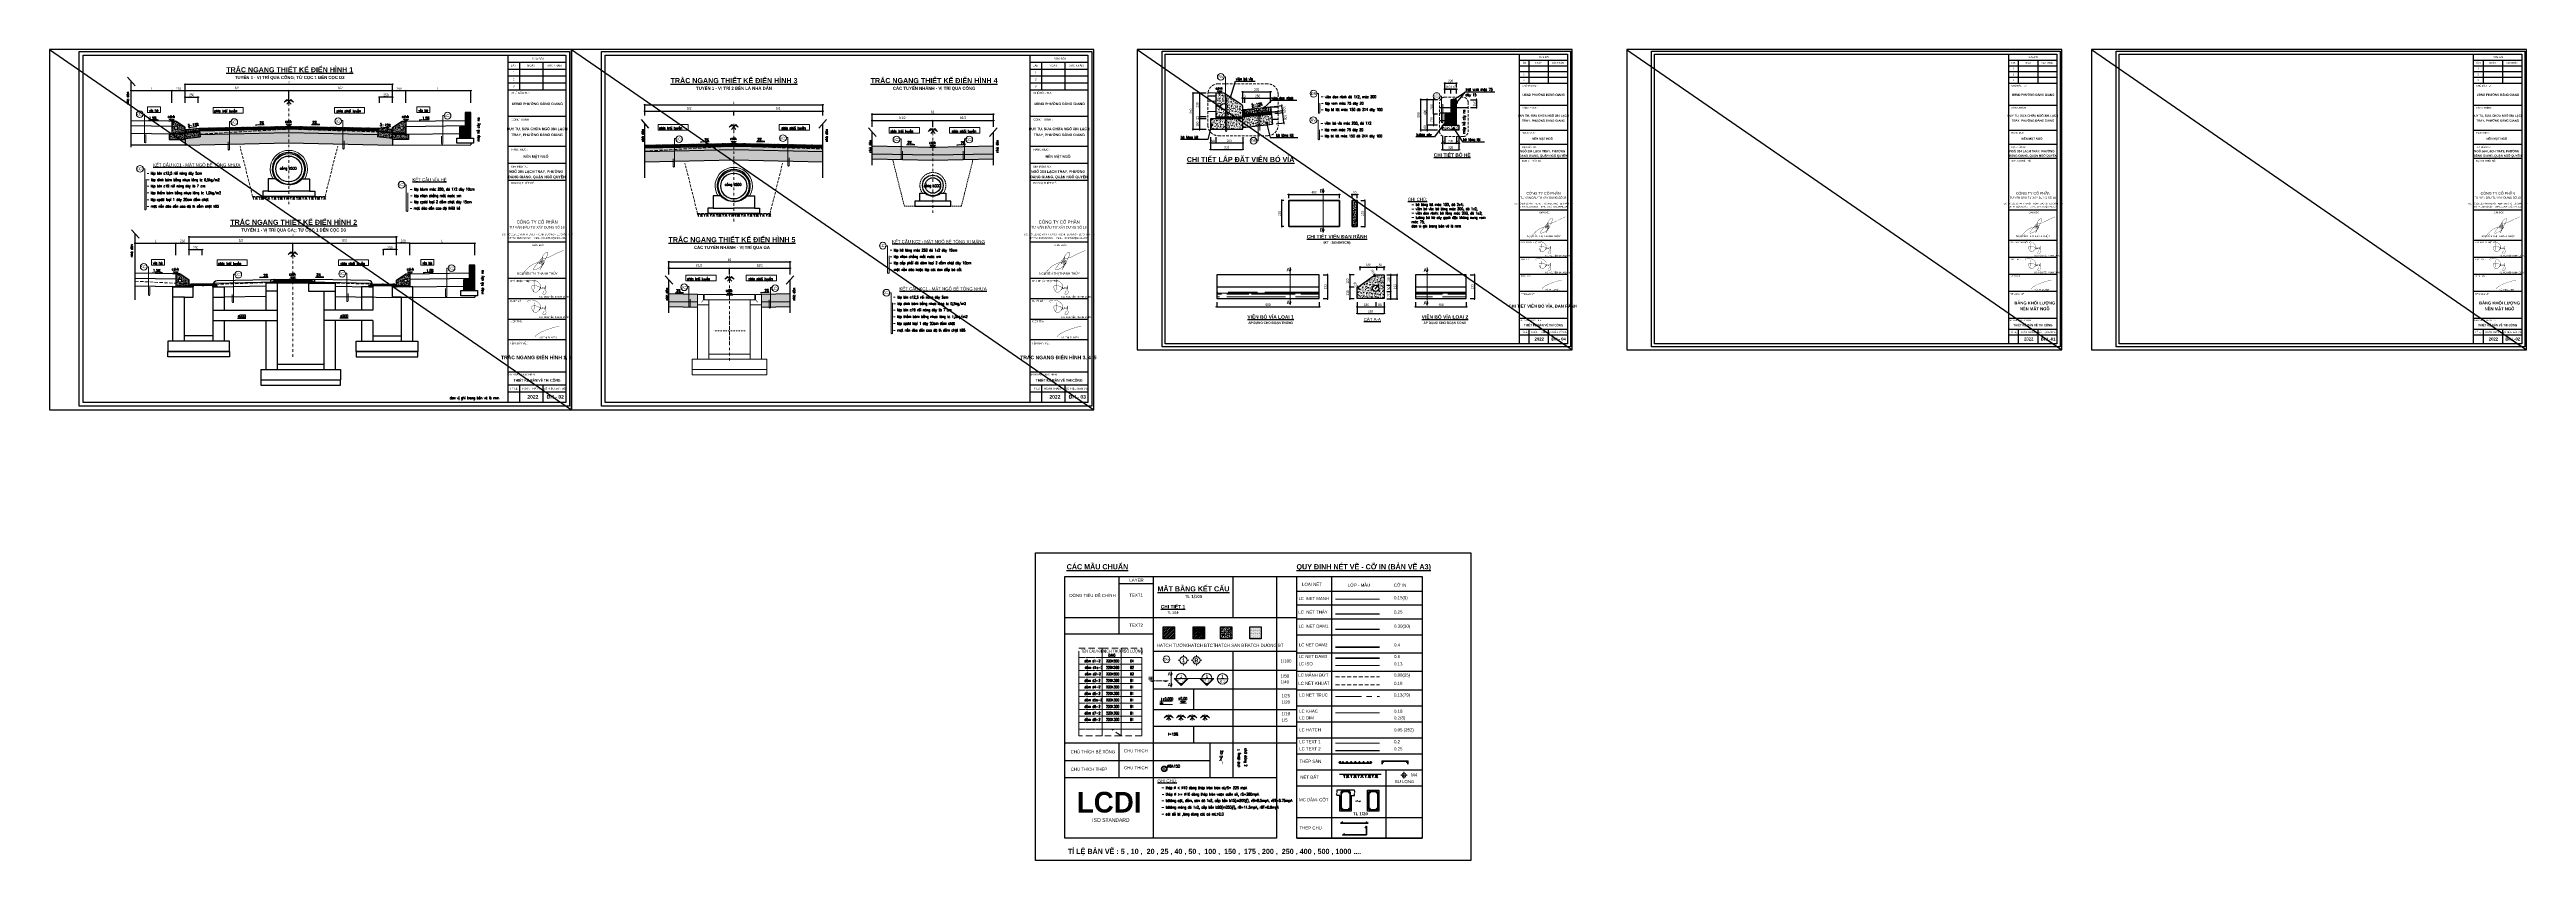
# Model space of a CAD drawing. Header units: millimetres. Extents: x -102634 to -54810, y 11643 to 27305.
import ezdxf
from ezdxf.enums import TextEntityAlignment as Align

# ---------------------------------------------------------------- set-up
doc = ezdxf.new("R2010")
doc.units = ezdxf.units.MM
doc.header["$MEASUREMENT"] = 0
for name, pattern in [('CENTERX2', [4, 2.5, -0.5, 0.5, -0.5]), ('DASHDOT', [1, 0.5, -0.25, 0, -0.25]), ('HIDDEN', [0.375, 0.25, -0.125])]:
    doc.linetypes.add(name, pattern=pattern)
for name, color, linetype in [('BT7-THAY', 7, 'Continuous'), ('ENTTNTHIETKE1', 2, 'Continuous'), ('GHICHU', 7, 'Continuous'), ('KHUNGTEN', 5, 'Continuous'), ('NOI', 4, 'Continuous'), ('T.bao', 6, 'Continuous'), ('thep', 2, 'Continuous'), ('TXT', 5, 'Continuous')]:
    doc.layers.add(name, color=color, linetype=linetype)
for name, color, linetype, lineweight in [('cat BT', 40, 'Continuous', 35), ('HATCH', 252, 'Continuous', 9), ('ISO', 153, 'Continuous', 13), ('KICHTHUOC', 8, 'Continuous', 18), ('LC Dim', 8, 'Continuous', 18), ('LC Hatch', 252, 'Continuous', 9), ('LC Hatch @ 1 (1)', 252, 'Continuous', 0), ('LC ISO', 153, 'Continuous', 13), ('LC Khac', 4, 'Continuous', 9), ('LC MANH DUT', 35, 'HIDDEN', 5), ('LC Net dam 1', 30, 'Continuous', 30), ('LC Net dam2', 6, 'Continuous', 40), ('LC Net dam3', 1, 'Continuous', 60), ('LC Net khuat', 4, 'HIDDEN', 13), ('LC Net manh', 239, 'Continuous', 5), ('LC Net thay', 7, 'Continuous', 25), ('LC Net truc', 79, 'DASHDOT', 13), ('LC Text1', 3, 'Continuous', 20), ('LC Text2', 7, 'Continuous', 25), ('net thay', 2, 'Continuous', 25), ('Text', 7, 'Continuous', 20), ('THEPDOC', 1, 'Continuous', 40), ('v-KICHTHUOC', 8, 'Continuous', 18), ('v-TEXT', 7, 'Continuous', 20)]:
    doc.layers.add(name, color=color, linetype=linetype, lineweight=lineweight)
doc.layers.add('KCS_Plotter', color=11, linetype='Continuous', plot=False)
doc.styles.add('ARIAL', font='arial.ttf', dxfattribs={"width": 0.8})
doc.styles.add('Brief text', font='')
doc.styles.add('General text 2', font='arial.ttf')
doc.styles.add('HOATBIF', font='hoatbif.shx', dxfattribs={"width": 0.7})
doc.styles.add('LC 1', font='')
doc.styles.add('LC 2', font='', dxfattribs={"width": 0.7})
doc.styles.add('LC 3', font='vnsimli.shx', dxfattribs={"width": 0.75})
doc.styles.add('LC3', font='', dxfattribs={"width": 0.8})
doc.styles.add('style1', font='')
doc.styles.add('T1', font='Vnsimli.shx', dxfattribs={"width": 0.8})
doc.styles.add('T2', font='', dxfattribs={"width": 0.8})
doc.styles.add('text', font='hoatbif.shx', dxfattribs={"width": 0.7})
doc.styles.add('text1', font='', dxfattribs={"width": 0.7, "height": 300})
doc.styles.add('THANG2', font='')
doc.styles.add('VnAvantH-B', font='')
doc.styles.get('Brief text').set_extended_font_data('.VnHelvetInsH', bold=True)
doc.styles.get('LC 1').set_extended_font_data('.VnAvantH', bold=True)
doc.styles.get('LC 2').set_extended_font_data('.VnArial NarrowH')
doc.styles.get('LC3').set_extended_font_data('.VnArialH', bold=True)
doc.styles.get('style1').set_extended_font_data('.VnAvantH')
doc.styles.get('T2').set_extended_font_data('.VnArialH')
doc.styles.get('text1').set_extended_font_data('.VnHelvetInsH', bold=True)
doc.styles.get('THANG2').set_extended_font_data('.VnHelvetInsH', bold=True)
doc.styles.get('VnAvantH-B').set_extended_font_data('.VnAvantH', bold=True)
doc.dimstyles.new('1-100(1-25)', dxfattribs={"dimscale": 25, "dimtxt": 2.5, "dimasz": 0.35, "dimexe": 0.5, "dimexo": 0, "dimgap": 0.8, "dimtad": 1, "dimdec": 0, "dimzin": 0, "dimdsep": 46, "dimtxsty": 'HOATBIF', "dimblk1": 'DOT', "dimblk2": 'DOT', "dimsah": 1, "dimcen": -1, "dimdle": 1, "dimclrd": 256, "dimclre": 256, "dimclrt": 4, "dimadec": 3, "dimazin": 2, "dimtfac": 0.333333, "dimtdec": 0, "dimtix": 1, "dimtmove": 2, "dimatfit": 3, "dimldrblk": 'DOT', "dimfxl": 1, "dimtvp": 0.833333, "dimtolj": 1, "dimtzin": 0, "dimarcsym": 0})
pattern_1 = [(46.579445, (10309.882, 9722.795), (26.7089363, -3.9538238), [2.8125, -30.9375]), (351.579445, (10309.882, 9722.795), (-3.510937, 28.467398), [2.25, -24.75]), (97.03089, (10312.108, 9722.466), (23.197999, 24.513574), [2.390257, -26.292829]), (42.763645, (10310.33, 9730.282), (39.579915, -8.58378), [4.21875, -46.40625]), (93.21508, (10313.628, 9729.567), (37.166892, 34.37314), [3.585388, -39.439266]), (347.76361, (10310.33, 9730.28), (37.166892, 34.37314), [3.375, -37.125]), (17.579445, (10313.96, 9728.186), (21.4433102, -16.4068414), [2.8125, -30.9375]), (322.579445, (10313.96, 9728.186), (10.730534, 26.600284), [2.25, -24.75]), (68.03089, (10315.748, 9726.82), (32.173844, 10.193442), [2.390257, -26.292829]), (34.079445, (10309.882, 9722.795), (1.200005, 12.4340733), [0, -24.45, 0, -25.125, 0, -24.84375]), (4.079445, (10309.882, 9722.795), (10.7299968, 14.1754933), [0, -14.325, 0, -23.8875, 0, -9.46875]), (324.079445, (10301.534, 9723.294), (19.9322138, -2.0386849), [0, -9.375, 0, -29.25, 0, -38.8125]), (314.079445, (10297.791, 9723.518), (22.0544973, 2.4424178), [0, -12.1875, 0, -19.425, 0, -27.5625])]
pattern_2 = [(46.579445, (11309.882, 9722.795), (26.7089363, -3.9538238), [2.8125, -30.9375]), (351.579445, (11309.882, 9722.795), (-3.510937, 28.467398), [2.25, -24.75]), (97.03089, (11312.108, 9722.466), (23.197999, 24.513574), [2.390257, -26.292829]), (42.763645, (11310.33, 9730.282), (39.579915, -8.58378), [4.21875, -46.40625]), (93.21508, (11313.628, 9729.567), (37.166892, 34.37314), [3.585388, -39.439266]), (347.76361, (11310.33, 9730.28), (37.166892, 34.37314), [3.375, -37.125]), (17.579445, (11313.96, 9728.186), (21.4433102, -16.4068414), [2.8125, -30.9375]), (322.579445, (11313.96, 9728.186), (10.730534, 26.6002837), [2.25, -24.75]), (68.03089, (11315.748, 9726.82), (32.1738437, 10.193442), [2.390257, -26.292829]), (34.079445, (11309.882, 9722.795), (1.200005, 12.4340733), [0, -24.45, 0, -25.125, 0, -24.84375]), (4.079445, (11309.882, 9722.795), (10.7299968, 14.1754933), [0, -14.325, 0, -23.8875, 0, -9.46875]), (324.079445, (11301.534, 9723.294), (19.9322138, -2.0386849), [0, -9.375, 0, -29.25, 0, -38.8125]), (314.079445, (11297.791, 9723.518), (22.0544973, 2.4424178), [0, -12.1875, 0, -19.425, 0, -27.5625])]
pattern_3 = [(46.579445, (143050, -5928.49), (53.417873, -7.9076475), [5.625, -61.875]), (351.579445, (143050, -5928.49), (-7.021874, 56.934797), [4.5, -49.5]), (97.03089, (143054.45, -5929.15), (46.395998, 49.027148), [4.780514, -52.585658]), (42.763645, (143050.894, -5913.516), (79.15983, -17.16756), [8.4375, -92.8125]), (93.21508, (143057.49, -5914.95), (74.333784, 68.74628), [7.170776, -78.878532]), (347.76361, (143050.894, -5913.52), (74.333784, 68.74628), [6.75, -74.25]), (17.579445, (143058.157, -5917.707), (42.8866205, -32.813683), [5.625, -61.875]), (322.579445, (143058.157, -5917.707), (21.461067, 53.200567), [4.5, -49.5]), (68.03089, (143061.73, -5920.44), (64.347687, 20.386884), [4.780514, -52.585658]), (34.079445, (143050, -5928.49), (2.40001, 24.8681466), [0, -48.9, 0, -50.25, 0, -49.6875]), (4.079445, (143050, -5928.49), (21.4599935, 28.3509866), [0, -28.65, 0, -47.775, 0, -18.9375]), (324.079445, (143033.304, -5927.492), (39.8644275, -4.0773698), [0, -18.75, 0, -58.5, 0, -77.625]), (314.079445, (143025.817, -5927.044), (44.1089946, 4.8848356), [0, -24.375, 0, -38.85, 0, -55.125])]
pattern_4 = [(46.579445, (11387.123, 6776.18), (26.7089363, -3.9538238), [2.8125, -30.9375]), (351.579445, (11387.123, 6776.18), (-3.510937, 28.467398), [2.25, -24.75]), (97.03089, (11389.35, 6775.85), (23.197999, 24.513574), [2.390257, -26.292829]), (42.763645, (11387.57, 6783.667), (39.579915, -8.58378), [4.21875, -46.40625]), (93.21508, (11390.87, 6782.95), (37.166892, 34.37314), [3.585388, -39.439266]), (347.76361, (11387.57, 6783.667), (37.166892, 34.37314), [3.375, -37.125]), (17.579445, (11391.202, 6781.572), (21.4433102, -16.4068414), [2.8125, -30.9375]), (322.579445, (11391.202, 6781.572), (10.730534, 26.6002837), [2.25, -24.75]), (68.03089, (11392.99, 6780.204), (32.1738437, 10.193442), [2.390257, -26.292829]), (34.079445, (11387.123, 6776.18), (1.200005, 12.4340733), [0, -24.45, 0, -25.125, 0, -24.84375]), (4.079445, (11387.123, 6776.18), (10.7299968, 14.1754933), [0, -14.325, 0, -23.8875, 0, -9.46875]), (324.079445, (11378.776, 6776.679), (19.9322138, -2.0386849), [0, -9.375, 0, -29.25, 0, -38.8125]), (314.079445, (11375.032, 6776.903), (22.0544973, 2.4424178), [0, -12.1875, 0, -19.425, 0, -27.5625])]
pattern_5 = [(45, (-111735.3894, 24181.026), (-1.76776695, 1.76776695), []), (135, (-111735.3894, 24181.026), (-1.76776695, -1.76776695), [])]
pattern_6 = [(45, (-292525.625, -4688.0903), (-1.767766953, 1.767766953), []), (135, (-292525.625, -4688.0903), (-1.767766953, -1.767766953), [])]
pattern_7 = [(45, (-38299.8017, 47840.6366), (-1.76776695, 1.76776695), []), (135, (-38299.8017, 47840.6366), (-1.76776695, -1.76776695), [])]

# ---------------------------------------------------------------- blocks, each defined once
blk = doc.blocks.new('DXicon')
at = {"layer": 'LC Hatch', "ltscale": 50}
for points in [[(-1.2, 4.4), (-1.9, 5.3), (-4.4, 2.7)], [(4.4, 2.7), (1.9, 5.3), (1.2, 4.4)]]:
    blk.add_hatch(color=252, dxfattribs=at).paths.add_polyline_path(points)
at = {"layer": 'LC Net manh', "color": 8, "ltscale": 50}
for p, q in [((-1.9, 5.3), (-4.4, 2.7)), ((-4.4, 2.7), (-1.2, 4.4)), ((-2.1, 0.6), (1.9, 5.3)), ((2.1, 0.6), (-1.9, 5.3)), ((0, 0), (0, 6)), ((4.4, 2.7), (1.2, 4.4)), ((1.9, 5.3), (4.4, 2.7))]:
    blk.add_line(p, q, dxfattribs=at)
blk = doc.blocks.new('thep tron 2')
at = {"layer": 'LC Net dam2'}
for p, q in [((-0.5, 0.5), (0.5, 0.5)), ((0.4, 0.9), (-0.4, 0.1)), ((-0.4, 0.9), (0.4, 0.1)), ((0, 1), (0, 0))]:
    blk.add_line(p, q, dxfattribs=at)
blk.add_circle((0, 0.5), 0.5, dxfattribs=at)
blk = doc.blocks.new('theptron1')
at = {"layer": 'LC Net dam3'}
for p, q in [((-0.5, 0), (0.5, 0)), ((-0.4, 0.4), (0.4, -0.4)), ((0.4, 0.4), (-0.4, -0.4)), ((0, 0.5), (0, -0.5))]:
    blk.add_line(p, q, dxfattribs=at)
blk.add_circle((0, 0), 0.5, dxfattribs=at)
blk = doc.blocks.new('mat dat')
at = {"layer": 'LC Net manh'}
for p, q in [((2, 0), (3.7, -3)), ((3.7, 0), (2, -3)), ((3.1, 0), (4.9, -3)), ((4.9, 0), (3.1, -3))]:
    blk.add_line(p, q, dxfattribs=at)
blk.add_spline([(0, 0), (-1.2, -0.1), (1.2, -0.5), (-0.8, -0.8), (0.6, -1.1), (-0.2, -1.3), (0.1, -2.2), (0, -3)], degree=3, dxfattribs=at)
blk = doc.blocks.new('TTRUC')
at = {"layer": 'LC ISO'}
for p, q in [((-6.9, 0), (-10.1, 0)), ((0, 6.9), (0, 10.1)), ((6.9, 0), (10.1, 0)), ((0, -6.9), (0, -10.1))]:
    blk.add_line(p, q, dxfattribs=at)
at = {"layer": 'LC Net manh'}
blk.add_circle((0, 0), 6.95, dxfattribs=at)
blk = doc.blocks.new('TIEUDE1')
at = {"layer": 'LC Text2', "color": 7, "style": 'LC 1'}
blk.add_attdef('TIªU§Ò', text='', height=5, dxfattribs=at).set_placement((0, 0), align=Align.BOTTOM_CENTER)
blk.add_attdef('TL', text='', height=3, dxfattribs=at).set_placement((0, -2), align=Align.TOP_CENTER)
blk = doc.blocks.new('TIEUDE2')
at = {"layer": 'LC Text2', "color": 7, "style": 'LC 1'}
blk.add_attdef('%%UTIªU§Ò', text='', height=3.5, dxfattribs=at).set_placement((0, 0), align=Align.BOTTOM_CENTER)
blk.add_attdef('TL', text='', height=2.2, dxfattribs=at).set_placement((0, -1.8), align=Align.TOP_CENTER)
blk = doc.blocks.new('trich CT')
at = {"layer": 'LC ISO'}
blk.add_line((-500, 0), (500, 0), dxfattribs=at)
blk.add_circle((0, 0), 500, dxfattribs=at)
at = {"layer": 'LC Text1', "style": 'text1'}
blk.add_attdef('T', text='', height=350, dxfattribs=at).set_placement((0, 223), align=Align.MIDDLE_CENTER)
at = {"layer": 'LC Text1', "linetype": 'ByBlock', "style": 'text', "width": 0.7}
blk.add_attdef('KT', text='', height=250, dxfattribs=at).set_placement((0, -217), align=Align.MIDDLE_CENTER)
blk = doc.blocks.new('*U19')
at = {"layer": 'LC ISO'}
h = blk.add_hatch(color=256, dxfattribs=at)
h.paths.add_polyline_path([(0, -8.5), (4.2, -4.2, -0.198912), (0, -6, -0.198912), (-4.2, -4.2)])
h.paths.add_polyline_path([(8.5, 0), (6, 0, -0.198912), (4.2, -4.2)])
h.paths.add_polyline_path([(-4.2, -4.2, -0.198912), (-6, 0), (-8.5, 0)])
h = blk.add_hatch(color=256, dxfattribs=at)
h.paths.add_polyline_path([(31.1, -8.5), (35.3, -4.2, -0.198912), (31.1, -6, -0.198912), (26.8, -4.2)])
h.paths.add_polyline_path([(39.6, 0), (37.1, 0, -0.198912), (35.3, -4.2)])
h.paths.add_polyline_path([(26.8, -4.2, -0.198912), (25.1, 0), (22.6, 0)])
for p, q in [((-6, 0), (6, 0)), ((25.1, 0), (37.1, 0))]:
    blk.add_line(p, q, dxfattribs=at)
for points in [[(6, 0), (8.5, 0), (0, -8.5), (-8.5, 0), (-6, 0)], [(37.1, 0), (39.6, 0), (31.1, -8.5), (22.6, 0), (25.1, 0)]]:
    blk.add_lwpolyline(points, dxfattribs=at)
for centre in [(0, 0), (31.1, 0)]:
    blk.add_circle(centre, 6, dxfattribs=at)
at = {"layer": 'LC MANH DUT', "linetype": 'HIDDEN', "ltscale": 300}
blk.add_line((6, 0), (25.1, 0), dxfattribs=at)
at = {"layer": 'LC Text1', "style": 'Brief text', "width": 0.8, "flags": 8}
for tag, p in [('VIEW-NUMBER2', (0, 52)), ('VIEW-NUMBER1', (0, 0))]:
    blk.add_attdef(tag, text='', height=3.5, dxfattribs=at).set_placement(p, align=Align.BOTTOM_CENTER)
at = {"layer": 'LC Text1', "style": 'ARIAL', "width": 0.8, "flags": 8}
for tag, p in [('SHEET-NUMBER2', (0, 51.1)), ('SHEET-NUMBER1', (0, -0.9))]:
    blk.add_attdef(tag, text='', height=2.5, dxfattribs=at).set_placement(p, align=Align.TOP_CENTER)
blk = doc.blocks.new('Caodo1')
at = {"layer": 'LC Text1'}
blk.add_hatch(color=4, dxfattribs=at).paths.add_polyline_path([(0, 200), (0, 0), (243, 200)])
at = {"layer": 'LC Text1', "color": 4}
for p, q in [((324, 0), (-324, 0)), ((0, 0), (0, 200))]:
    blk.add_line(p, q, dxfattribs=at)
blk.add_lwpolyline([(-243, 200), (243, 200), (0, 0), (0, 0)], close=True, dxfattribs=at)
at = {"layer": 'LC Text1', "color": 4, "style": 'T1', "width": 0.8}
blk.add_attdef('%%P0,00', text='', height=250, dxfattribs=at).set_placement((-39, 460), align=Align.MIDDLE_CENTER)
blk = doc.blocks.new('bu lon')
at = {"layer": 'LC Khac', "color": 9}
for p, q in [((0.79, 0), (-0.79, 0)), ((0, -0.79), (0, 0.79))]:
    blk.add_line(p, q, dxfattribs=at)
at = {"layer": 'LC Khac', "color": 7}
blk.add_circle((0, 0), 0.5, dxfattribs=at)
blk = doc.blocks.new('MM')
at = {"layer": 'LC Khac', "xscale": 2.289702860291335, "yscale": 2.289702860291335, "zscale": 2.289702860291335}
blk.add_blockref('bu lon', (0, 0), dxfattribs=at)
blk = doc.blocks.new('CT')
at = {"layer": 'LC Text1', "lineweight": 15}
blk.add_hatch(color=4, dxfattribs=at).paths.add_polyline_path([(3.3, 1.6), (1.6, 1.6), (1.6, 0)])
at = {"layer": 'LC Text1', "color": 4, "lineweight": 15, "ltscale": 50}
for p, q in [((0, 3.1), (12, 3.1)), ((12.1, 0), (0, 0))]:
    blk.add_line(p, q, dxfattribs=at)
for points in [[(1.6, 0), (0, 1.6), (1.6, 1.6)], [(1.6, 6.4), (1.6, 0)], [(1.6, 0), (3.3, 1.6), (1.6, 1.6)]]:
    blk.add_lwpolyline(points, dxfattribs=at)
at = {"layer": 'LC Text1', "color": 4, "style": 'LC 3', "width": 0.75}
blk.add_attdef('CT', (1.9, 3.5), '', height=2.2, dxfattribs=at)
blk = doc.blocks.new('*U5')
at = {"layer": 'LC ISO'}
blk.add_circle((0, 0), 4.25, dxfattribs=at)
at = {"layer": 'LC Text1', "style": 'General text 2', "width": 0.8, "flags": 8}
blk.add_attdef('SYMBOL', text='', height=3.5, dxfattribs=at).set_placement((0, 0), align=Align.MIDDLE_CENTER)
blk = doc.blocks.new('matcatdoc')
at = {"layer": 'LC Khac', "color": 1, "ltscale": 2}
for p, q in [((0, 485), (0, 0)), ((0, -550), (0, -1036))]:
    blk.add_line(p, q, dxfattribs=at)
for points in [[(134, 243, 0, 471, 0), (37, 243, 275, 275, 0)], [(134, -793, 0, 471, 0), (37, -793, 275, 275, 0)]]:
    blk.add_lwpolyline(points, format="xyseb", dxfattribs=at)
at = {"layer": 'LC MANH DUT', "ltscale": 200}
blk.add_line((0, -49), (0, -506), dxfattribs=at)
at = {"ltscale": 2, "style": 'LC 1'}
for p in [(-179, 243), (-179, -793)]:
    blk.add_attdef('LC', text='', height=330, dxfattribs=at).set_placement(p, align=Align.MIDDLE_CENTER)
blk = doc.blocks.new('*U18')
at = {"layer": 'LC Khac', "color": 1, "ltscale": 2}
for p, q in [((0, 0), (-485, 0)), ((1271, 0), (785, 0))]:
    blk.add_line(p, q, dxfattribs=at)
for points in [[(-243, -134, 0, 471, 0), (-243, -37, 275, 275, 0)], [(1028, -134, 0, 471, 0), (1028, -37, 275, 275, 0)]]:
    blk.add_lwpolyline(points, format="xyseb", dxfattribs=at)
at = {"layer": 'LC MANH DUT', "ltscale": 300}
blk.add_line((66, 0), (732, 0), dxfattribs=at)
at = {"ltscale": 2, "style": 'LC 1'}
for p in [(-243, 222), (1028, 222)]:
    blk.add_attdef('LC', text='', height=330, dxfattribs=at).set_placement(p, align=Align.MIDDLE_CENTER)
blk = doc.blocks.new('DODOC1')
at = {"layer": 'KICHTHUOC'}
blk.add_lwpolyline([(-630, 0, 0, 0, 0), (762, 0, 0, 66.7, 0), (443, 0, 66.7, 66.7, 0)], format="xyseb", dxfattribs=at)
at = {"layer": 'Text', "style": 'T1', "width": 0.8}
blk.add_attdef('DOC', text='', height=250, dxfattribs=at).set_placement((-79, 226), align=Align.MIDDLE_CENTER)
blk = doc.blocks.new('chu ki Miss Duyen')
at = {"layer": 'ISO', "ltscale": 2, "const_width": 40}
blk.add_lwpolyline([(843, 225), (838, 225), (836, 225), (834, 225), (832, 225), (830, 226), (828, 226), (827, 226), (826, 226), (825, 226), (824, 226), (823, 226), (821, 226), (820, 227), (819, 227), (818, 227), (817, 227), (816, 227), (815, 227), (814, 227), (813, 228), (812, 228), (810, 228), (809, 228), (808, 228), (807, 229), (806, 229), (805, 229), (804, 229), (803, 230), (801, 230), (800, 230), (799, 230), (798, 231), (797, 231), (795, 231), (794, 232), (793, 232), (792, 232), (791, 233), (789, 233), (788, 233), (787, 234), (786, 234), (785, 235), (783, 235), (782, 235), (781, 236), (780, 236), (779, 237), (778, 237), (777, 238), (776, 238), (776, 238), (775, 238), (775, 239), (774, 239), (774, 239), (773, 239), (773, 240), (772, 240), (771, 240), (771, 240), (770, 241), (770, 241), (769, 241), (769, 242), (768, 242), (768, 242), (767, 242), (767, 243), (766, 243), (766, 243), (765, 244), (765, 244), (765, 244), (764, 245), (764, 245), (763, 245), (763, 246), (762, 246), (762, 246), (762, 247), (761, 247), (761, 247), (760, 248), (760, 248), (760, 248), (759, 249), (759, 249), (759, 249), (758, 250), (758, 250), (758, 250), (758, 251), (757, 251), (757, 251), (757, 252), (756, 252), (756, 253), (756, 253), (756, 253), (756, 254), (755, 254), (755, 255), (755, 255), (755, 255), (755, 256), (755, 256), (754, 257), (754, 257), (754, 257), (754, 258), (754, 258), (754, 259), (754, 259), (754, 260), (754, 260), (754, 260), (754, 261), (754, 261), (754, 262), (754, 262), (754, 263), (754, 263), (754, 263), (754, 264), (754, 264), (754, 265), (754, 265), (754, 266), (754, 266), (754, 267), (754, 267), (755, 268), (755, 268), (755, 269), (755, 269), (755, 270), (755, 270), (755, 270), (756, 271), (756, 271), (756, 272), (756, 272), (756, 273), (757, 273), (757, 274), (757, 274), (757, 275), (758, 275), (758, 276), (758, 276), (758, 277), (759, 277), (759, 278), (759, 278), (759, 279), (760, 279), (760, 280), (760, 280), (761, 281), (761, 281), (761, 282), (762, 282), (762, 283), (762, 283), (763, 284), (763, 284), (763, 285), (764, 285), (764, 286), (764, 286), (765, 287), (766, 288), (767, 289), (767, 290), (768, 291), (769, 293), (770, 294), (771, 295), (771, 296), (772, 297), (773, 298), (774, 299), (775, 300), (776, 301), (777, 302), (778, 303), (778, 304), (780, 306), (781, 307), (782, 308), (783, 309), (784, 310), (785, 311), (786, 312), (786, 312), (787, 313), (788, 314), (789, 315), (790, 316), (791, 317), (792, 318), (792, 319), (793, 320), (794, 321), (795, 322), (796, 323), (797, 324), (797, 324), (798, 325), (799, 326), (800, 327), (801, 328), (801, 329), (802, 330), (803, 330), (804, 331), (805, 332), (805, 333), (806, 334), (807, 335), (808, 336), (808, 336), (809, 337), (810, 338), (811, 339), (811, 340), (812, 340), (813, 341), (814, 343), (816, 344), (817, 346), (819, 348), (820, 349), (822, 351), (823, 352), (824, 354), (826, 355), (827, 357), (829, 358), (830, 360), (831, 361), (834, 364), (840, 370), (842, 372), (845, 376), (848, 379), (851, 382), (853, 386), (856, 389), (859, 392), (862, 395), (865, 398), (867, 401), (870, 404), (873, 407), (876, 411), (879, 414), (882, 417), (885, 420), (887, 423), (890, 427), (893, 430), (896, 433), (899, 436), (902, 440), (905, 443), (908, 446), (911, 449), (914, 453), (917, 456), (920, 459), (923, 462), (926, 466), (928, 469), (931, 472), (934, 476), (937, 479), (940, 482), (943, 486), (946, 489), (949, 492), (953, 495), (956, 499), (959, 502), (962, 505), (965, 509), (968, 512), (971, 515), (974, 519), (977, 522), (980, 525), (983, 529), (986, 532), (989, 535), (992, 538), (996, 542), (999, 545), (1002, 548), (1005, 552), (1008, 555), (1011, 558), (1014, 561), (1017, 565), (1021, 568), (1024, 571), (1027, 574), (1030, 578), (1033, 581), (1036, 584), (1040, 587), (1043, 591), (1046, 594), (1049, 596), (1052, 600), (1056, 603), (1059, 606), (1062, 610), (1065, 613), (1069, 616), (1072, 619), (1075, 622), (1078, 625), (1082, 628), (1085, 631), (1088, 634), (1091, 637), (1095, 640), (1098, 643), (1101, 646), (1105, 649), (1108, 652), (1111, 655), (1114, 658), (1118, 661), (1121, 664), (1124, 667), (1128, 670), (1131, 673), (1134, 676), (1138, 679), (1141, 682), (1144, 685), (1148, 688), (1151, 691), (1154, 694), (1158, 697), (1161, 700), (1165, 702), (1168, 705), (1171, 708), (1175, 711), (1178, 714), (1182, 717), (1185, 720), (1188, 722), (1192, 725), (1195, 728), (1199, 731), (1202, 734), (1205, 736), (1209, 739), (1212, 742), (1216, 745), (1219, 747), (1223, 750), (1226, 753), (1229, 756), (1233, 758), (1236, 761), (1240, 764), (1243, 767), (1247, 769), (1250, 772), (1254, 775), (1257, 777), (1261, 780), (1264, 783), (1268, 785), (1271, 788), (1275, 791), (1278, 793), (1282, 796), (1285, 799), (1289, 801), (1292, 804), (1296, 807), (1299, 809), (1303, 812), (1306, 815), (1310, 817), (1313, 820), (1317, 822), (1320, 825), (1324, 828), (1327, 830), (1331, 833), (1335, 835), (1338, 838), (1342, 840), (1345, 843), (1349, 846), (1352, 848), (1356, 851), (1360, 853), (1363, 856), (1367, 858), (1370, 861), (1374, 863), (1377, 866), (1381, 868), (1385, 871), (1392, 876), (1399, 881), (1406, 886), (1413, 891), (1421, 896), (1428, 901), (1435, 906), (1442, 911), (1447, 915), (1457, 921), (1464, 926), (1471, 931), (1479, 936), (1486, 941), (1493, 946), (1501, 950), (1508, 955), (1515, 960), (1523, 965), (1530, 970), (1537, 975), (1545, 980), (1552, 984), (1559, 989), (1567, 994), (1574, 999), (1582, 1004), (1589, 1008), (1596, 1013), (1604, 1018), (1611, 1023), (1619, 1028), (1626, 1032), (1634, 1037), (1641, 1042), (1648, 1046), (1656, 1051), (1663, 1056), (1671, 1061), (1678, 1065), (1686, 1070), (1693, 1075), (1701, 1079), (1708, 1084), (1716, 1089), (1723, 1093), (1731, 1098), (1738, 1103), (1746, 1107), (1753, 1112), (1761, 1116), (1769, 1121), (1776, 1126), (1784, 1130), (1791, 1135), (1799, 1139), (1806, 1144), (1814, 1148), (1822, 1153), (1829, 1158), (1837, 1162), (1844, 1167), (1852, 1171), (1860, 1176), (1867, 1180), (1875, 1185), (1882, 1189), (1890, 1194), (1898, 1198), (1905, 1203), (1913, 1207), (1921, 1212), (1928, 1216), (1936, 1220), (1943, 1225), (1951, 1229), (1959, 1234), (1964, 1237), (1974, 1243), (1982, 1247), (1989, 1251), (1997, 1256), (2005, 1260), (2012, 1265), (2020, 1269), (2028, 1273), (2036, 1278), (2043, 1282), (2051, 1286), (2059, 1291), (2066, 1295), (2074, 1299), (2082, 1304), (2089, 1308), (2097, 1312), (2105, 1317), (2113, 1321), (2120, 1325), (2128, 1330), (2136, 1334), (2144, 1338), (2151, 1342), (2159, 1347), (2167, 1351), (2175, 1355), (2182, 1359), (2190, 1364), (2198, 1368), (2206, 1372), (2213, 1376), (2221, 1381), (2229, 1385), (2237, 1389), (2244, 1393), (2252, 1397), (2260, 1402), (2268, 1406), (2276, 1410), (2283, 1414), (2291, 1418), (2299, 1422), (2307, 1426), (2315, 1431), (2322, 1435), (2330, 1439), (2338, 1443), (2346, 1447), (2354, 1451), (2361, 1455), (2369, 1459), (2377, 1464), (2385, 1468), (2393, 1472), (2401, 1476), (2408, 1480), (2416, 1484), (2424, 1488), (2432, 1492), (2440, 1496), (2448, 1500), (2456, 1504), (2463, 1508), (2471, 1512), (2479, 1516), (2487, 1520), (2495, 1524), (2503, 1528), (2511, 1532), (2519, 1536), (2526, 1540), (2534, 1544), (2542, 1548), (2550, 1552), (2558, 1556), (2566, 1560), (2574, 1564), (2582, 1568), (2590, 1572), (2598, 1575), (2606, 1579), (2613, 1583), (2621, 1587), (2629, 1591), (2637, 1595), (2645, 1599), (2653, 1603), (2661, 1607), (2669, 1610), (2677, 1614), (2685, 1618), (2693, 1622), (2701, 1626), (2709, 1630), (2717, 1633), (2725, 1637), (2733, 1641), (2741, 1645), (2749, 1649), (2756, 1652), (2764, 1656), (2772, 1660), (2780, 1664), (2788, 1668), (2796, 1671), (2804, 1675), (2812, 1679), (2820, 1683), (2828, 1686), (2836, 1690), (2844, 1694), (2852, 1698), (2860, 1701), (2868, 1705), (2876, 1709), (2884, 1712), (2892, 1716), (2900, 1720), (2908, 1723), (2916, 1727), (2925, 1731), (2933, 1734), (2941, 1738), (2949, 1742), (2957, 1745), (2965, 1749), (2973, 1753), (2981, 1756), (2989, 1760), (2997, 1763), (3005, 1767), (3013, 1771), (3021, 1774), (3029, 1778), (3037, 1781), (3045, 1785), (3053, 1789), (3061, 1792), (3069, 1796), (3078, 1799), (3086, 1803), (3094, 1806), (3102, 1810), (3110, 1813), (3118, 1817), (3126, 1820), (3134, 1824), (3142, 1827), (3150, 1831), (3156, 1833), (3167, 1838), (3175, 1841), (3183, 1845), (3191, 1848), (3199, 1852), (3207, 1855), (3215, 1859), (3223, 1862), (3232, 1866), (3240, 1869), (3248, 1873), (3256, 1876), (3264, 1879), (3272, 1883), (3280, 1886), (3288, 1890), (3297, 1893), (3305, 1896), (3313, 1900), (3321, 1903), (3329, 1907), (3337, 1910), (3345, 1913), (3354, 1917), (3362, 1920), (3370, 1923), (3378, 1927), (3386, 1930), (3394, 1933), (3403, 1937), (3411, 1940), (3419, 1944), (3427, 1947), (3435, 1950), (3452, 1957), (3468, 1963), (3484, 1970), (3501, 1977), (3517, 1983), (3534, 1990), (3550, 1996), (3566, 2003), (3583, 2009), (3599, 2016), (3616, 2022), (3632, 2029), (3648, 2035), (3665, 2042), (3681, 2048), (3698, 2055), (3714, 2061), (3731, 2068), (3747, 2074), (3763, 2081), (3780, 2087), (3796, 2093), (3813, 2100), (3828, 2106)], dxfattribs=at)
blk = doc.blocks.new('nguyen thi thanh thuy')
at = {"layer": 'ISO', "ltscale": 2, "const_width": 40}
blk.add_lwpolyline([(-2685, -1690, -0.0063877), (-2178, -1117, -0.0085568), (-1977, -905, -0.0170865), (-1770, -708, -0.1020868), (-833, -161, -0.0398331), (-270, -16, -0.0205119), (-90, 8, -0.0444968), (98, 9, -0.0558697), (182, -8, -0.1136327), (236, -42, -0.1764328), (258, -92, -0.0770332), (254, -135, -0.0695344), (223, -210, -0.0385691), (166, -296, -0.0303679), (57, -421, -0.0823822), (-675, -942, -0.0351577), (-905, -1035, -0.0444105), (-1026, -1062, -0.0669484), (-1091, -1062, -0.1434086), (-1132, -1043, -0.1761308), (-1149, -1007, -0.069024), (-1148, -973, -0.0598872), (-1131, -911, -0.036714), (-1079, -807, -0.0190232), (-1000, -683, -0.0110055), (-898, -542, -0.0104199), (-645, -222, 0.0013552), (-76, 463, -0.0312306), (69, 631, -0.1806227), (82, 640, -0.6021976), (84, 631, -0.0559814), (56, 570, -0.0108457), (-28, 418, 0.0004639), (-371, -161, 0.0232403), (-439, -286, 1.6271128), (-437, -292, 0.049833), (-397, -245, 0.0054959), (-91, 162, -0.0116966), (26, 311, -0.0513805), (82, 370, -0.2885923), (95, 376, -0.3791063), (97, 362, -0.0403943), (80, 315, -0.0150429), (4, 153, 0.0268585), (-200, -261, 0.1601727), (-204, -278, 0.6244103), (-195, -273, 0.0341882), (-141, -204, -0.0153872), (148, 200, -0.034245), (183, 240, -0.3771715), (195, 246, -0.2757427), (195, 230, -0.0397052), (162, 143, -0.0071538), (29, -150, 0.0102693), (-53, -335, 0.0592072), (-81, -418, 0.494242), (-78, -431, 0.2094255), (-61, -421, 0.0315218), (-22, -378, 0.0121512), (92, -232, -0.0154116), (249, -26, -0.0668774), (274, -2, -1.0123135), (279, -8, -0.0552246), (269, -38, -0.0195011), (211, -159, -0.0089675), (2, -538, -0.0052499), (-207, -898, -0.0418751), (-284, -1018, -0.365695), (-264, -970, -0.007459), (-39, -543, 0.0008281), (491, 447, 0.0162439), (598, 659, 0.0588099), (711, 1009, 0.0394131), (734, 1174, 0.0600036), (730, 1242, 0.2406458), (692, 1298, 0.1344535), (647, 1305, 0.0713719), (590, 1291, 0.0406837), (523, 1258, 0.0565007), (335, 1112, 0.0717517), (65, 772, 0.0457041), (5, 642, 0.0585734), (-12, 565, 0.1164753), (-5, 505, 0.1659117), (30, 466, 0.0962446), (88, 446, 0.048338), (165, 443, 0.0366176), (301, 460, 0.0626357), (1097, 724, 0.0104896), (1469, 913, -0.0060809), (1725, 1041, -0.0072516), (2275, 1297, -0.0038455), (2852, 1552)], format="xyb", dxfattribs=at)
blk = doc.blocks.new('Nguyen Manh Dung')
at = {"layer": 'LC ISO', "const_width": 60}
for points in [[(-1870, 1732), (-1922, 1783), (-1970, 1833), (-2008, 1881), (-2021, 1904), (-2030, 1922), (-2036, 1946), (-2036, 1965), (-2032, 1984), (-2024, 2001), (-2013, 2017), (-1997, 2033), (-1956, 2060), (-1902, 2084), (-1839, 2104), (-1766, 2121), (-1686, 2135), (-1601, 2145), (-1512, 2153), (-1330, 2161), (-1222, 2162), (-1153, 2160), (-1069, 2157), (-989, 2152), (-911, 2144), (-837, 2135), (-695, 2110), (-564, 2078), (-443, 2038), (-329, 1991), (-223, 1936), (-123, 1874), (-29, 1805), (62, 1728), (149, 1645), (256, 1528), (315, 1458), (354, 1407), (390, 1354), (422, 1299), (437, 1269), (469, 1185), (484, 1126), (494, 1065), (499, 1003), (499, 941), (494, 878), (485, 814), (471, 750), (453, 686), (431, 622), (405, 559), (376, 496), (307, 372), (227, 253), (136, 140), (37, 34), (-37, -34), (-125, -106), (-181, -145), (-238, -181), (-295, -210), (-353, -234), (-410, -250), (-483, -260), (-523, -259), (-578, -251), (-632, -234), (-684, -211), (-736, -180), (-785, -143), (-833, -100), (-879, -52), (-923, 1), (-965, 58), (-1005, 119), (-1042, 183), (-1077, 249), (-1138, 388), (-1194, 552), (-1208, 601), (-1223, 671), (-1233, 739), (-1236, 803), (-1230, 862), (-1211, 919), (-1186, 959), (-1148, 997), (-1101, 1027), (-1045, 1052), (-983, 1070), (-915, 1083), (-844, 1090), (-769, 1093), (-693, 1092), (-616, 1088), (-517, 1077), (-468, 1069), (-329, 1041), (-199, 1004), (-78, 960), (38, 909), (148, 854), (254, 795), (460, 671)], [(-814, -118), (-802, 50), (-790, 217), (-778, 385), (-765, 552), (-753, 720), (-741, 888), (-729, 1055), (-717, 1223), (-705, 1390), (-693, 1558), (-681, 1725)], [(477, 775), (449, 689), (422, 605), (409, 565), (396, 525), (384, 487), (373, 450), (361, 415), (351, 382), (342, 351), (333, 323), (325, 298), (319, 275), (313, 256), (309, 240), (306, 227), (304, 218), (304, 214), (305, 213), (306, 215), (308, 217), (310, 221), (313, 227), (315, 232), (318, 240), (326, 258), (336, 280), (346, 306), (358, 334), (370, 365), (384, 398), (398, 433), (427, 504), (457, 575), (472, 609), (486, 641), (500, 671), (514, 699), (526, 723), (538, 744), (548, 761), (553, 767), (557, 773), (561, 777), (565, 780), (568, 781), (571, 781), (573, 779), (575, 776), (576, 771), (577, 764), (578, 756), (578, 746), (577, 735), (577, 723), (575, 695), (572, 664), (569, 631), (565, 596), (560, 527), (558, 494), (558, 464), (560, 438), (561, 426), (564, 416), (566, 408), (570, 401), (574, 395), (580, 391), (584, 390), (590, 390), (597, 392), (605, 396), (613, 401), (622, 408), (631, 416), (641, 425), (662, 447), (684, 472), (707, 500), (731, 530), (779, 593), (802, 623), (825, 652), (846, 678), (866, 701), (875, 710), (884, 719), (892, 726), (900, 732), (906, 737), (913, 740), (918, 741), (922, 740), (926, 737), (929, 732), (931, 725), (931, 717), (932, 706), (931, 694), (930, 680), (929, 666), (925, 634), (920, 601), (915, 568), (912, 536), (910, 522), (909, 508), (909, 496), (909, 485), (911, 476), (913, 469), (914, 466), (920, 461), (925, 461), (931, 462), (937, 465), (945, 470), (953, 476), (962, 484), (971, 493), (981, 503), (1003, 526), (1026, 551), (1076, 605), (1101, 632), (1126, 657), (1150, 679), (1162, 688), (1173, 697), (1184, 704), (1195, 709), (1205, 713), (1214, 715), (1223, 715), (1228, 715), (1239, 710), (1246, 704), (1252, 697), (1258, 688), (1263, 677), (1267, 665), (1275, 639), (1281, 609), (1286, 576), (1290, 543), (1293, 510), (1296, 479), (1299, 451), (1302, 426), (1304, 416), (1306, 405), (1308, 399), (1310, 394), (1312, 389), (1315, 387), (1318, 385), (1321, 385), (1324, 387), (1327, 389), (1331, 393), (1334, 399), (1342, 412), (1350, 430), (1359, 452), (1368, 477), (1377, 505), (1386, 536), (1396, 569), (1406, 605), (1426, 679), (1466, 833), (1475, 870), (1485, 906), (1494, 941), (1502, 973), (1510, 1003), (1518, 1031), (1524, 1055), (1531, 1075), (1538, 1095), (1541, 1104), (1545, 1112), (1549, 1116), (1552, 1117), (1554, 1113), (1556, 1106), (1557, 1095), (1558, 1081), (1558, 1065), (1558, 1045), (1557, 1023), (1557, 998), (1556, 971), (1554, 942), (1553, 911), (1552, 878), (1550, 844), (1546, 772), (1543, 696), (1540, 617), (1538, 537), (1537, 458), (1537, 381), (1540, 306), (1541, 276), (1544, 237), (1547, 204), (1550, 173), (1557, 113), (1565, 57), (1573, 5), (1580, -45), (1586, -93), (1590, -139), (1592, -185), (1590, -230), (1584, -276), (1580, -299), (1573, -328), (1568, -347), (1560, -371), (1551, -395), (1540, -419), (1528, -444), (1515, -467), (1501, -491), (1485, -513), (1469, -535), (1451, -556), (1432, -576), (1412, -594), (1390, -611), (1368, -626), (1344, -640), (1320, -652), (1288, -663), (1267, -668), (1239, -673), (1211, -676), (1183, -677), (1155, -676), (1128, -673), (1103, -668), (1079, -662), (1056, -653), (1039, -645), (1019, -632), (1004, -620), (992, -605), (982, -590), (975, -573), (970, -555), (966, -536), (965, -516), (966, -494), (969, -472), (973, -449), (979, -424), (987, -399), (996, -373), (1006, -346), (1018, -319), (1031, -291), (1060, -233), (1093, -172), (1128, -111), (1166, -48), (1246, 81)]]:
    blk.add_lwpolyline(points, dxfattribs=at)
blk = doc.blocks.new('khung vpn')
at = {"layer": 'Defpoints'}
for p, q in [((52556.46, -4195.45), (52498.76, -4195.45)), ((52498.76, -4195.45), (52498.76, -4235.28)), ((52556.46, -4235.28), (52556.46, -4195.45)), ((52498.76, -4235.28), (52556.46, -4235.28))]:
    blk.add_line(p, q, dxfattribs=at)
at = {"layer": 'KHUNGTEN'}
blk.add_lwpolyline([(52556.24, -4234.88), (52502.05, -4234.88), (52502.05, -4195.66), (52556.24, -4195.66)], close=True, dxfattribs=at)
at = {"layer": 'T.bao'}
for p, q in [((52549.44, -4196.84), (52555.83, -4196.84)), ((52549.44, -4197.6), (52555.83, -4197.6)), ((52549.44, -4198.36), (52555.83, -4198.36)), ((52549.44, -4199.12), (52555.83, -4199.12)), ((52550.7, -4196.84), (52550.7, -4199.89)), ((52553.27, -4196.84), (52553.27, -4199.89)), ((52549.44, -4222.99), (52555.83, -4222.99)), ((52549.44, -4225.24), (52555.83, -4225.24)), ((52549.44, -4227.52), (52555.83, -4227.52)), ((52549.44, -4232.53), (52555.83, -4232.53)), ((52549.44, -4233.3), (52555.83, -4233.3)), ((52550.7, -4232.53), (52550.7, -4234.47)), ((52553.27, -4232.53), (52553.27, -4234.47))]:
    blk.add_line(p, q, dxfattribs=at)
at = {"layer": 'thep'}
for p, q in [((52549.44, -4199.89), (52555.83, -4199.89)), ((52549.44, -4202.81), (52555.83, -4202.81)), ((52549.44, -4206.14), (52555.83, -4206.14)), ((52549.44, -4208.01), (52555.83, -4208.01)), ((52549.44, -4209.88), (52555.83, -4209.88)), ((52549.44, -4216.72), (52555.83, -4216.72)), ((52549.44, -4220.74), (52555.83, -4220.74)), ((52549.44, -4231.08), (52555.83, -4231.08))]:
    blk.add_line(p, q, dxfattribs=at)
for points in [[(52555.83, -4234.47), (52502.46, -4234.47), (52502.46, -4196.07), (52555.83, -4196.07)], [(52555.83, -4196.07), (52555.83, -4234.47), (52549.44, -4234.47), (52549.44, -4196.07)]]:
    blk.add_lwpolyline(points, close=True, dxfattribs=at)
at = {"layer": 'TXT', "linetype": 'Continuous'}
blk.add_line((52555.83, -4196.07), (52555.83, -4234.47), dxfattribs=at)
at = {"layer": 'ISO', "xscale": 0.0007999999999999995, "yscale": 0.0007999999999999995, "zscale": 0.0007999999999999995, "rotation": 352.0676215534355}
blk.add_blockref('chu ki Miss Duyen', (52551.82, -4227.27), dxfattribs=at)
at = {"layer": 'LC Net dam 1'}
for name, p, xscale, yscale, zscale in [('nguyen thi thanh thuy', (52553.2, -4218.93), 0.0008320000000000002, 0.0008320000000000002, 0.0008320000000000002), ('Nguyen Manh Dung', (52552.74, -4222.15), 0.0005625000000000002, 0.0005625000000000002, 0.0005625000000000002), ('Nguyen Manh Dung', (52552.74, -4224.39), 0.0005625000000000002, 0.0005625000000000002, 0.0005625000000000002)]:
    blk.add_blockref(name, p, dxfattribs=dict(at, xscale=xscale, yscale=yscale, zscale=zscale))
at = {"layer": 'BT7-THAY', "linetype": 'ByBlock', "style": 'VnAvantH-B'}
for s, height, width, p in [('ubnd ph\xadêng §»NG GIANG', 0.2851, 0.85, (52552.67, -4201.59)), ('nÒn mÆt ngâ', 0.2851, 0.85, (52552.52, -4207.42)), ('§»NG GIANG, quËn ng« quyÒn', 0.2851, 0.85, (52552.63, -4209.67)), ('ngâ 384 L¹CH TRAY, PH¦êNG', 0.2851, 0.85, (52552.52, -4209.08)), ('thiÕt kÕ b¶n vÏ thi c«ng', 0.3208, 0.7, (52552.64, -4232.18))]:
    blk.add_text(s, height=height, dxfattribs=dict(at, width=width)).set_placement(p, align=Align.CENTER)
at = {"layer": 'BT7-THAY', "insert": (52552.64, -4204.08), "char_height": 0.2851, "width": 6.5241, "attachment_point": 2, "line_spacing_factor": 1.372151, "style": 'VnAvantH-B'}
blk.add_mtext('{\\W0.85;duy tu, söa ch÷a NGâ 384 L¹CH TRAY, PH¦êNG §»NG GIANG}', dxfattribs=at)
at = {"layer": 'TXT', "linetype": 'Continuous'}
for s, height, style, width, p in [('söa ®æi', 0.222, 'T2', 0.9, (52552.71, -4196.58)), ('lÇn', 0.222, 'T2', 0.9, (52550.05, -4197.33)), ('2', 0.222, 'T2', 0.9, (52550.05, -4198.85)), ('3', 0.222, 'T2', 0.9, (52550.05, -4199.61)), ('1', 0.222, 'T2', 0.9, (52550.05, -4198.09)), ('ngµy', 0.222, 'T2', 0.9, (52551.99, -4197.33)), ('x¸c nhËn', 0.222, 'T2', 0.9, (52554.55, -4197.33)), ('®c: sè 126 lª v¨n thuyÕt - kªnh d\xad¬ng - lª ch©n - hp', 0.1941, 'T2', 0.8, (52552.69, -4215.98)), ('c«ng ty cæ phÇn', 0.3466, 'T2', 0.8, (52552.65, -4214.69)), ('§T/fax: 02253.623.623      Email: Congty18@gmail.com', 0.1941, 'style1', 0.7, (52552.67, -4216.38)), ('nguyÔn thÞ thanh thñy', 0.2495, 'T2', 0.8, (52552.67, -4220.34)), ('giai ®o¹n thùc hiÖn:', 0.1941, 'T2', 0.8, (52550.9, -4231.47)), ('tû lÖ', 0.222, 'T2', 0.9, (52550.08, -4233.04)), ('hoµn thµnh', 0.222, 'T2', 0.9, (52551.99, -4233.04)), ('sè hiÖu b¶n vÏ', 0.2218, 'T2', 0.9, (52554.55, -4233.04))]:
    blk.add_text(s, height=height, dxfattribs=dict(at, style=style, width=width)).set_placement(p, align=Align.CENTER)
at = {"layer": 'TXT', "linetype": 'Continuous', "style": 'T2'}
for s, height, width, p in [('chñ ®Çu t\xad :', 0.2218, 0.9, (52549.8, -4200.37)), ('c«ng tr×nh :', 0.2218, 0.9, (52549.8, -4203.3)), ('h¹ng môc :', 0.222, 0.9, (52549.8, -4206.62)), ('®¬n vÞ thiÕt kÕ:', 0.2218, 0.9, (52549.78, -4210.32)), ('®Þa ®iÓm xd:', 0.2218, 0.9, (52549.81, -4208.49)), ('gi¸m ®èc', 0.194, 0.8, (52552.08, -4217.17)), ('chñ nhiÖm thiÕt kÕ:', 0.1941, 0.8, (52549.62, -4221.13)), ('thiÕt kÕ :', 0.194, 0.8, (52549.65, -4223.37)), ('ks. nguyÔn m¹nh dòng', 0.1941, 0.8, (52552.87, -4222.88)), ('kiÓm tra:', 0.194, 0.8, (52549.65, -4225.59)), ('ks. nguyÔn m¹nh dòng', 0.1941, 0.8, (52552.87, -4225.13)), ('tªn b¶n vÏ :', 0.2218, 0.9, (52549.65, -4228.03)), ('vò thÞ duyªn', 0.1941, 0.8, (52552.87, -4227.39))]:
    blk.add_text(s, height=height, dxfattribs=dict(at, width=width)).set_placement(p)
at = {"layer": 'TXT', "linetype": 'Continuous', "style": 'T2', "width": 0.9}
blk.add_text('t\xad vÊn ®Çu t\xad x©y dùng sè 18', height=0.2662, dxfattribs=at).set_placement((52552.62, -4215.09), align=Align.MIDDLE)
blk = doc.blocks.new('DOT')
at = {"layer": 'LC Dim'}
blk.add_line((-3, 0), (3, 0), dxfattribs=at)
at = {"layer": 'LC Dim', "color": 4}
blk.add_line((-1, -1), (1, 1), dxfattribs=at)
blk.add_lwpolyline([(0.5, 1), (-1, -0.5), (-0.5, -1), (1, 0.5)], close=True, dxfattribs=at)
blk = doc.blocks.new('*D30')
at = {"layer": 'Defpoints', "color": 0, "transparency": 16777216}
for p in [(-78044, 22953), (-78044, 22494), (-77958, 22494)]:
    blk.add_point(p, dxfattribs=at)
at = {"layer": 'LC Dim', "lineweight": -2, "transparency": 16777216}
for p, q in [((-78044, 22953), (-77948, 22953)), ((-78044, 22494), (-77948, 22494)), ((-77958, 22946), (-77958, 22501))]:
    blk.add_line(p, q, dxfattribs=at)
at = {"layer": 'LC Dim', "lineweight": -2, "transparency": 16777216, "xscale": 7, "yscale": 7, "zscale": 7}
for p, rotation in [((-77958, 22953), 90), ((-77958, 22494), 270)]:
    blk.add_blockref('DOT', p, dxfattribs=dict(at, rotation=rotation))
at = {"layer": 'LC Dim', "color": 4, "transparency": 16777216, "insert": (-77999, 22723), "char_height": 50, "attachment_point": 5, "rotation": 90, "style": 'HOATBIF'}
blk.add_mtext('\\A1;230', dxfattribs=at)
blk = doc.blocks.new('_Dot')
at = {"color": 0, "linetype": 'ByBlock', "lineweight": -2}
blk.add_line((-0.5, 0), (-1, 0), dxfattribs=at)
at = {"color": 0, "linetype": 'ByBlock', "const_width": 0.5}
blk.add_lwpolyline([(-0.25, 0, 1), (0.25, 0, 1)], format="xyb", close=True, dxfattribs=at)
blk = doc.blocks.new('*D31')
at = {"layer": 'Defpoints', "color": 0, "transparency": 16777216}
for p in [(-80098, 22427), (-78118, 22427), (-78118, 22334)]:
    blk.add_point(p, dxfattribs=at)
at = {"layer": 'LC Dim', "lineweight": -2, "transparency": 16777216}
for p, q in [((-80098, 22427), (-80098, 22324)), ((-80091, 22334), (-78125, 22334)), ((-78118, 22427), (-78118, 22324))]:
    blk.add_line(p, q, dxfattribs=at)
at = {"layer": 'LC Dim', "lineweight": -2, "transparency": 16777216, "xscale": 7, "yscale": 7, "zscale": 7, "rotation": 180}
blk.add_blockref('DOT', (-80098, 22334), dxfattribs=at)
at = {"layer": 'LC Dim', "lineweight": -2, "transparency": 16777216, "xscale": 7, "yscale": 7, "zscale": 7}
blk.add_blockref('DOT', (-78118, 22334), dxfattribs=at)
at = {"layer": 'LC Dim', "color": 4, "transparency": 16777216, "insert": (-79108, 22375), "char_height": 50, "attachment_point": 5, "style": 'HOATBIF'}
blk.add_mtext('\\A1;990', dxfattribs=at)
blk = doc.blocks.new('*D32')
at = {"layer": 'Defpoints', "color": 0, "transparency": 16777216}
for p in [(-77328, 23045), (-77010, 23105), (-77010, 23045)]:
    blk.add_point(p, dxfattribs=at)
at = {"layer": 'LC Dim', "lineweight": -2, "transparency": 16777216}
for p, q in [((-77328, 23045), (-77328, 23115)), ((-77321, 23105), (-77017, 23105)), ((-77010, 23045), (-77010, 23115))]:
    blk.add_line(p, q, dxfattribs=at)
at = {"layer": 'LC Dim', "lineweight": -2, "transparency": 16777216, "xscale": 7, "yscale": 7, "zscale": 7, "rotation": 180}
blk.add_blockref('DOT', (-77328, 23105), dxfattribs=at)
at = {"layer": 'LC Dim', "lineweight": -2, "transparency": 16777216, "xscale": 7, "yscale": 7, "zscale": 7}
blk.add_blockref('DOT', (-77010, 23105), dxfattribs=at)
at = {"layer": 'LC Dim', "color": 4, "transparency": 16777216, "insert": (-77169, 23146), "char_height": 50, "attachment_point": 5, "style": 'HOATBIF'}
blk.add_mtext('\\A1;180', dxfattribs=at)
blk = doc.blocks.new('*D33')
at = {"layer": 'Defpoints', "color": 0, "transparency": 16777216}
for p in [(-77010, 23045), (-76868, 23105), (-76868, 23045)]:
    blk.add_point(p, dxfattribs=at)
at = {"layer": 'LC Dim', "lineweight": -2, "transparency": 16777216}
for p, q in [((-77010, 23045), (-77010, 23115)), ((-77003, 23105), (-76875, 23105)), ((-76868, 23045), (-76868, 23115))]:
    blk.add_line(p, q, dxfattribs=at)
at = {"layer": 'LC Dim', "lineweight": -2, "transparency": 16777216, "xscale": 7, "yscale": 7, "zscale": 7, "rotation": 180}
blk.add_blockref('DOT', (-77010, 23105), dxfattribs=at)
at = {"layer": 'LC Dim', "lineweight": -2, "transparency": 16777216, "xscale": 7, "yscale": 7, "zscale": 7}
blk.add_blockref('DOT', (-76868, 23105), dxfattribs=at)
at = {"layer": 'LC Dim', "color": 4, "transparency": 16777216, "insert": (-76939, 23146), "char_height": 50, "attachment_point": 5, "style": 'HOATBIF'}
blk.add_mtext('\\A1;80', dxfattribs=at)
blk = doc.blocks.new('*D34')
at = {"layer": 'Defpoints', "color": 0, "transparency": 16777216}
for p in [(-77388, 22427), (-77028, 22427), (-77028, 22334)]:
    blk.add_point(p, dxfattribs=at)
at = {"layer": 'LC Dim', "lineweight": -2, "transparency": 16777216}
for p, q in [((-77388, 22427), (-77388, 22324)), ((-77381, 22334), (-77035, 22334)), ((-77028, 22427), (-77028, 22324))]:
    blk.add_line(p, q, dxfattribs=at)
at = {"layer": 'LC Dim', "lineweight": -2, "transparency": 16777216, "xscale": 7, "yscale": 7, "zscale": 7, "rotation": 180}
blk.add_blockref('DOT', (-77388, 22334), dxfattribs=at)
at = {"layer": 'LC Dim', "lineweight": -2, "transparency": 16777216, "xscale": 7, "yscale": 7, "zscale": 7}
blk.add_blockref('DOT', (-77028, 22334), dxfattribs=at)
at = {"layer": 'LC Dim', "color": 4, "transparency": 16777216, "insert": (-77208, 22375), "char_height": 50, "attachment_point": 5, "style": 'HOATBIF'}
blk.add_mtext('\\A1;180', dxfattribs=at)
blk = doc.blocks.new('*D35')
at = {"layer": 'Defpoints', "color": 0, "transparency": 16777216}
for p in [(-77028, 22427), (-76868, 22427), (-76868, 22334)]:
    blk.add_point(p, dxfattribs=at)
at = {"layer": 'LC Dim', "lineweight": -2, "transparency": 16777216}
for p, q in [((-77028, 22427), (-77028, 22324)), ((-77021, 22334), (-76875, 22334)), ((-76868, 22427), (-76868, 22324))]:
    blk.add_line(p, q, dxfattribs=at)
at = {"layer": 'LC Dim', "lineweight": -2, "transparency": 16777216, "xscale": 7, "yscale": 7, "zscale": 7, "rotation": 180}
blk.add_blockref('DOT', (-77028, 22334), dxfattribs=at)
at = {"layer": 'LC Dim', "lineweight": -2, "transparency": 16777216, "xscale": 7, "yscale": 7, "zscale": 7}
blk.add_blockref('DOT', (-76868, 22334), dxfattribs=at)
at = {"layer": 'LC Dim', "color": 4, "transparency": 16777216, "insert": (-76948, 22375), "char_height": 50, "attachment_point": 5, "style": 'HOATBIF'}
blk.add_mtext('\\A1;80', dxfattribs=at)
blk = doc.blocks.new('*D36')
at = {"layer": 'Defpoints', "color": 0, "transparency": 16777216}
for p in [(-77388, 22427), (-76868, 22427), (-76868, 22209)]:
    blk.add_point(p, dxfattribs=at)
at = {"layer": 'LC Dim', "lineweight": -2, "transparency": 16777216}
for p, q in [((-77388, 22427), (-77388, 22199)), ((-77381, 22209), (-76875, 22209)), ((-76868, 22427), (-76868, 22199))]:
    blk.add_line(p, q, dxfattribs=at)
at = {"layer": 'LC Dim', "lineweight": -2, "transparency": 16777216, "xscale": 7, "yscale": 7, "zscale": 7, "rotation": 180}
blk.add_blockref('DOT', (-77388, 22209), dxfattribs=at)
at = {"layer": 'LC Dim', "lineweight": -2, "transparency": 16777216, "xscale": 7, "yscale": 7, "zscale": 7}
blk.add_blockref('DOT', (-76868, 22209), dxfattribs=at)
at = {"layer": 'LC Dim', "color": 4, "transparency": 16777216, "insert": (-77128, 22250), "char_height": 50, "attachment_point": 5, "style": 'HOATBIF'}
blk.add_mtext('\\A1;260', dxfattribs=at)
blk = doc.blocks.new('*D22')
at = {"layer": 'Defpoints', "color": 0, "transparency": 16777216}
for p in [(-77530, 22713), (-77442, 22953), (-77442, 22713)]:
    blk.add_point(p, dxfattribs=at)
at = {"layer": 'LC Dim', "lineweight": -2, "transparency": 16777216}
for p, q in [((-77442, 22953), (-77540, 22953)), ((-77442, 22713), (-77540, 22713)), ((-77530, 22946), (-77530, 22720))]:
    blk.add_line(p, q, dxfattribs=at)
at = {"layer": 'LC Dim', "lineweight": -2, "transparency": 16777216, "xscale": 7, "yscale": 7, "zscale": 7}
for p, rotation in [((-77530, 22953), 90), ((-77530, 22713), 270)]:
    blk.add_blockref('DOT', p, dxfattribs=dict(at, rotation=rotation))
at = {"layer": 'LC Dim', "color": 4, "transparency": 16777216, "insert": (-77571, 22833), "char_height": 50, "attachment_point": 5, "rotation": 90, "style": 'HOATBIF'}
blk.add_mtext('\\A1;120', dxfattribs=at)
blk = doc.blocks.new('*D23')
at = {"layer": 'Defpoints', "color": 0, "transparency": 16777216}
for p in [(-77530, 22493), (-77442, 22713), (-77442, 22493)]:
    blk.add_point(p, dxfattribs=at)
at = {"layer": 'LC Dim', "lineweight": -2, "transparency": 16777216}
for p, q in [((-77442, 22713), (-77540, 22713)), ((-77442, 22493), (-77540, 22493)), ((-77530, 22706), (-77530, 22500))]:
    blk.add_line(p, q, dxfattribs=at)
at = {"layer": 'LC Dim', "lineweight": -2, "transparency": 16777216, "xscale": 7, "yscale": 7, "zscale": 7}
for p, rotation in [((-77530, 22713), 90), ((-77530, 22493), 270)]:
    blk.add_blockref('DOT', p, dxfattribs=dict(at, rotation=rotation))
at = {"layer": 'LC Dim', "color": 4, "transparency": 16777216, "insert": (-77571, 22603), "char_height": 50, "attachment_point": 5, "rotation": 90, "style": 'HOATBIF'}
blk.add_mtext('\\A1;110', dxfattribs=at)
blk = doc.blocks.new('*D24')
at = {"layer": 'Defpoints', "color": 0, "transparency": 16777216}
for p in [(-77373, 22711), (-77348, 22680)]:
    blk.add_point(p, dxfattribs=at)
at = {"layer": 'LC Dim', "lineweight": -2, "transparency": 16777216}
blk.add_line((-77336, 22665), (-77369, 22706), dxfattribs=at)
at = {"layer": 'LC Dim', "lineweight": -2, "transparency": 16777216, "xscale": 7, "yscale": 7, "zscale": 7, "rotation": 128.842025646271}
blk.add_blockref('DOT', (-77373, 22711), dxfattribs=at)
at = {"layer": 'LC Dim', "color": 4, "transparency": 16777216, "insert": (-77416, 22764), "char_height": 50, "attachment_point": 5, "rotation": 308.842, "style": 'HOATBIF'}
blk.add_mtext('\\A1;R20', dxfattribs=at)
blk = doc.blocks.new('*D25')
at = {"layer": 'Defpoints', "color": 0, "transparency": 16777216}
for p in [(-77048, 22948), (-77028, 22913)]:
    blk.add_point(p, dxfattribs=at)
at = {"layer": 'LC Dim', "lineweight": -2, "transparency": 16777216}
for p, q in [((-77052, 22954), (-77055, 22960)), ((-77028, 22913), (-77048, 22948))]:
    blk.add_line(p, q, dxfattribs=at)
at = {"layer": 'LC Dim', "lineweight": -2, "transparency": 16777216, "xscale": 7, "yscale": 7, "zscale": 7, "rotation": 300.036172130018}
blk.add_blockref('DOT', (-77048, 22948), dxfattribs=at)
at = {"layer": 'LC Dim', "color": 4, "transparency": 16777216, "insert": (-77079, 23001), "char_height": 50, "attachment_point": 5, "rotation": 300.0362, "style": 'HOATBIF'}
blk.add_mtext('\\A1;R20', dxfattribs=at)
blk = doc.blocks.new('*D26')
at = {"layer": 'Defpoints', "color": 0, "transparency": 16777216}
for p in [(-76811, 22633), (-76811, 22493), (-76738, 22633)]:
    blk.add_point(p, dxfattribs=at)
at = {"layer": 'LC Dim', "lineweight": -2, "transparency": 16777216}
for p, q in [((-76811, 22633), (-76728, 22633)), ((-76811, 22493), (-76728, 22493)), ((-76738, 22500), (-76738, 22626))]:
    blk.add_line(p, q, dxfattribs=at)
at = {"layer": 'LC Dim', "lineweight": -2, "transparency": 16777216, "xscale": 7, "yscale": 7, "zscale": 7}
for p, rotation in [((-76738, 22633), 90), ((-76738, 22493), 270)]:
    blk.add_blockref('DOT', p, dxfattribs=dict(at, rotation=rotation))
at = {"layer": 'LC Dim', "color": 4, "transparency": 16777216, "insert": (-76779, 22563), "char_height": 50, "attachment_point": 5, "rotation": 90, "style": 'HOATBIF'}
blk.add_mtext('\\A1;70', dxfattribs=at)
blk = doc.blocks.new('*D27')
at = {"layer": 'Defpoints', "color": 0, "transparency": 16777216}
for p in [(-76811, 22753), (-76811, 22633), (-76738, 22753)]:
    blk.add_point(p, dxfattribs=at)
at = {"layer": 'LC Dim', "lineweight": -2, "transparency": 16777216}
for p, q in [((-76811, 22753), (-76728, 22753)), ((-76811, 22633), (-76728, 22633)), ((-76738, 22640), (-76738, 22746))]:
    blk.add_line(p, q, dxfattribs=at)
at = {"layer": 'LC Dim', "lineweight": -2, "transparency": 16777216, "xscale": 7, "yscale": 7, "zscale": 7}
for p, rotation in [((-76738, 22753), 90), ((-76738, 22633), 270)]:
    blk.add_blockref('DOT', p, dxfattribs=dict(at, rotation=rotation))
at = {"layer": 'LC Dim', "color": 4, "transparency": 16777216, "insert": (-76779, 22693), "char_height": 50, "attachment_point": 5, "rotation": 90, "style": 'HOATBIF'}
blk.add_mtext('\\A1;60', dxfattribs=at)
blk = doc.blocks.new('*D28')
at = {"layer": 'Defpoints', "color": 0, "transparency": 16777216}
for p in [(-76811, 22953), (-76811, 22753), (-76738, 22953)]:
    blk.add_point(p, dxfattribs=at)
at = {"layer": 'LC Dim', "lineweight": -2, "transparency": 16777216}
for p, q in [((-76811, 22953), (-76728, 22953)), ((-76811, 22753), (-76728, 22753)), ((-76738, 22760), (-76738, 22946))]:
    blk.add_line(p, q, dxfattribs=at)
at = {"layer": 'LC Dim', "lineweight": -2, "transparency": 16777216, "xscale": 7, "yscale": 7, "zscale": 7}
for p, rotation in [((-76738, 22953), 90), ((-76738, 22753), 270)]:
    blk.add_blockref('DOT', p, dxfattribs=dict(at, rotation=rotation))
at = {"layer": 'LC Dim', "color": 4, "transparency": 16777216, "insert": (-76779, 22853), "char_height": 50, "attachment_point": 5, "rotation": 90, "style": 'HOATBIF'}
blk.add_mtext('\\A1;100', dxfattribs=at)
blk = doc.blocks.new('*D29')
at = {"layer": 'Defpoints', "color": 0, "transparency": 16777216}
for p in [(-77028, 22693), (-76990, 22740)]:
    blk.add_point(p, dxfattribs=at)
at = {"layer": 'LC Dim', "lineweight": -2, "transparency": 16777216}
blk.add_line((-77041, 22678), (-76994, 22734), dxfattribs=at)
at = {"layer": 'LC Dim', "lineweight": -2, "transparency": 16777216, "xscale": 7, "yscale": 7, "zscale": 7, "rotation": 50.24277308274694}
blk.add_blockref('DOT', (-76990, 22740), dxfattribs=at)
at = {"layer": 'LC Dim', "color": 4, "transparency": 16777216, "insert": (-76944, 22795), "char_height": 50, "attachment_point": 5, "rotation": 50.2428, "style": 'HOATBIF'}
blk.add_mtext('\\A1;R30', dxfattribs=at)
blk = doc.blocks.new('*D37')
at = {"layer": 'Defpoints', "color": 0, "transparency": 16777216}
for p in [(-76811, 22953), (-76811, 22493), (-76613, 22953)]:
    blk.add_point(p, dxfattribs=at)
at = {"layer": 'LC Dim', "lineweight": -2, "transparency": 16777216}
for p, q in [((-76811, 22953), (-76603, 22953)), ((-76811, 22493), (-76603, 22493)), ((-76613, 22500), (-76613, 22946))]:
    blk.add_line(p, q, dxfattribs=at)
at = {"layer": 'LC Dim', "lineweight": -2, "transparency": 16777216, "xscale": 7, "yscale": 7, "zscale": 7}
for p, rotation in [((-76613, 22953), 90), ((-76613, 22493), 270)]:
    blk.add_blockref('DOT', p, dxfattribs=dict(at, rotation=rotation))
at = {"layer": 'LC Dim', "color": 4, "transparency": 16777216, "insert": (-76654, 22723), "char_height": 50, "attachment_point": 5, "rotation": 90, "style": 'HOATBIF'}
blk.add_mtext('\\A1;230', dxfattribs=at)
blk = doc.blocks.new('*U38')
at = {"layer": 'LC Khac', "color": 1, "ltscale": 2}
for p, q in [((0, 485), (0, 0)), ((0, -2681), (0, -3166))]:
    blk.add_line(p, q, dxfattribs=at)
for points in [[(134, 243, 0, 471, 0), (37, 243, 275, 275, 0)], [(134, -2923, 0, 471, 0), (37, -2923, 275, 275, 0)]]:
    blk.add_lwpolyline(points, format="xyseb", dxfattribs=at)
at = {"layer": 'LC MANH DUT', "ltscale": 200}
blk.add_line((0, -49), (0, -2637), dxfattribs=at)
at = {"ltscale": 2, "style": 'LC 1'}
for p in [(-179, 243), (-179, -2923)]:
    blk.add_attdef('LC', text='', height=330, dxfattribs=at).set_placement(p, align=Align.MIDDLE_CENTER)
blk = doc.blocks.new('*D39')
at = {"layer": 'Defpoints', "color": 0, "transparency": 16777216}
for p in [(-78708, 24437), (-77728, 24506), (-77728, 24437)]:
    blk.add_point(p, dxfattribs=at)
at = {"layer": 'LC Dim', "lineweight": -2, "transparency": 16777216}
for p, q in [((-78708, 24437), (-78708, 24516)), ((-78701, 24506), (-77735, 24506)), ((-77728, 24437), (-77728, 24516))]:
    blk.add_line(p, q, dxfattribs=at)
at = {"layer": 'LC Dim', "lineweight": -2, "transparency": 16777216, "xscale": 7, "yscale": 7, "zscale": 7, "rotation": 180}
blk.add_blockref('DOT', (-78708, 24506), dxfattribs=at)
at = {"layer": 'LC Dim', "lineweight": -2, "transparency": 16777216, "xscale": 7, "yscale": 7, "zscale": 7}
blk.add_blockref('DOT', (-77728, 24506), dxfattribs=at)
at = {"layer": 'LC Dim', "color": 4, "transparency": 16777216, "insert": (-78218, 24547), "char_height": 50, "attachment_point": 5, "style": 'HOATBIF'}
blk.add_mtext('\\A1;490', dxfattribs=at)
blk = doc.blocks.new('*D40')
at = {"layer": 'Defpoints', "color": 0, "transparency": 16777216}
for p in [(-77484, 24437), (-77384, 24506), (-77384, 24437)]:
    blk.add_point(p, dxfattribs=at)
at = {"layer": 'LC Dim', "lineweight": -2, "transparency": 16777216}
for p, q in [((-77484, 24437), (-77484, 24516)), ((-77477, 24506), (-77391, 24506)), ((-77384, 24437), (-77384, 24516))]:
    blk.add_line(p, q, dxfattribs=at)
at = {"layer": 'LC Dim', "lineweight": -2, "transparency": 16777216, "xscale": 7, "yscale": 7, "zscale": 7, "rotation": 180}
blk.add_blockref('DOT', (-77484, 24506), dxfattribs=at)
at = {"layer": 'LC Dim', "lineweight": -2, "transparency": 16777216, "xscale": 7, "yscale": 7, "zscale": 7}
blk.add_blockref('DOT', (-77384, 24506), dxfattribs=at)
at = {"layer": 'LC Dim', "color": 4, "transparency": 16777216, "insert": (-77434, 24547), "char_height": 50, "attachment_point": 5, "style": 'HOATBIF'}
blk.add_mtext('\\A1;50', dxfattribs=at)
blk = doc.blocks.new('*D41')
at = {"layer": 'Defpoints', "color": 0, "transparency": 16777216}
for p in [(-77317, 24389), (-77317, 23889), (-77241, 23889)]:
    blk.add_point(p, dxfattribs=at)
at = {"layer": 'LC Dim', "lineweight": -2, "transparency": 16777216}
for p, q in [((-77317, 24389), (-77231, 24389)), ((-77241, 24382), (-77241, 23896)), ((-77317, 23889), (-77231, 23889))]:
    blk.add_line(p, q, dxfattribs=at)
at = {"layer": 'LC Dim', "lineweight": -2, "transparency": 16777216, "xscale": 7, "yscale": 7, "zscale": 7}
for p, rotation in [((-77241, 24389), 90), ((-77241, 23889), 270)]:
    blk.add_blockref('DOT', p, dxfattribs=dict(at, rotation=rotation))
at = {"layer": 'LC Dim', "color": 4, "transparency": 16777216, "insert": (-77282, 24139), "char_height": 50, "attachment_point": 5, "rotation": 90, "style": 'HOATBIF'}
blk.add_mtext('\\A1;250', dxfattribs=at)
blk = doc.blocks.new('*D42')
at = {"layer": 'Defpoints', "color": 0, "transparency": 16777216}
for p in [(-78843, 24389), (-78802, 24389), (-78802, 23889)]:
    blk.add_point(p, dxfattribs=at)
at = {"layer": 'LC Dim', "lineweight": -2, "transparency": 16777216}
for p, q in [((-78802, 24389), (-78853, 24389)), ((-78843, 23896), (-78843, 24382)), ((-78802, 23889), (-78853, 23889))]:
    blk.add_line(p, q, dxfattribs=at)
at = {"layer": 'LC Dim', "lineweight": -2, "transparency": 16777216, "xscale": 7, "yscale": 7, "zscale": 7}
for p, rotation in [((-78843, 24389), 90), ((-78843, 23889), 270)]:
    blk.add_blockref('DOT', p, dxfattribs=dict(at, rotation=rotation))
at = {"layer": 'LC Dim', "color": 4, "transparency": 16777216, "insert": (-78884, 24139), "char_height": 50, "attachment_point": 5, "rotation": 90, "style": 'HOATBIF'}
blk.add_mtext('\\A1;250', dxfattribs=at)
blk = doc.blocks.new('*U43')
at = {"layer": 'LC Khac', "color": 1, "ltscale": 2}
for p, q in [((0, 485), (0, 0)), ((0, -3279), (0, -3765))]:
    blk.add_line(p, q, dxfattribs=at)
for points in [[(134, 243, 0, 471, 0), (37, 243, 275, 275, 0)], [(134, -3522, 0, 471, 0), (37, -3522, 275, 275, 0)]]:
    blk.add_lwpolyline(points, format="xyseb", dxfattribs=at)
at = {"layer": 'LC MANH DUT', "ltscale": 200}
blk.add_line((0, -49), (0, -3236), dxfattribs=at)
at = {"ltscale": 2, "style": 'LC 1'}
for p in [(-179, 243), (-179, -3522)]:
    blk.add_attdef('LC', text='', height=330, dxfattribs=at).set_placement(p, align=Align.MIDDLE_CENTER)
blk = doc.blocks.new('*D49')
at = {"layer": 'Defpoints', "color": 0, "transparency": 16777216}
for p in [(-100274, 26511), (-101057, 26279), (-100274, 26279)]:
    blk.add_point(p, dxfattribs=at)
at = {"layer": 'LC Dim', "lineweight": -2, "transparency": 16777216}
for p, q in [((-101057, 26279), (-101057, 26521)), ((-101050, 26511), (-100281, 26511)), ((-100274, 26279), (-100274, 26521))]:
    blk.add_line(p, q, dxfattribs=at)
at = {"layer": 'LC Dim', "lineweight": -2, "transparency": 16777216, "xscale": 7, "yscale": 7, "zscale": 7, "rotation": 180}
blk.add_blockref('DOT', (-101057, 26511), dxfattribs=at)
at = {"layer": 'LC Dim', "lineweight": -2, "transparency": 16777216, "xscale": 7, "yscale": 7, "zscale": 7}
blk.add_blockref('DOT', (-100274, 26511), dxfattribs=at)
at = {"layer": 'LC Dim', "color": 4, "transparency": 16777216, "insert": (-100665, 26552), "char_height": 50, "attachment_point": 5, "style": 'HOATBIF'}
blk.add_mtext('\\A1;L', dxfattribs=at)
blk = doc.blocks.new('*D52')
at = {"layer": 'Defpoints', "color": 0, "transparency": 16777216}
for p in [(-100014, 26511), (-100274, 26279), (-100014, 26279)]:
    blk.add_point(p, dxfattribs=at)
at = {"layer": 'LC Dim', "lineweight": -2, "transparency": 16777216}
for p, q in [((-100274, 26279), (-100274, 26521)), ((-100267, 26511), (-100021, 26511)), ((-100014, 26279), (-100014, 26521))]:
    blk.add_line(p, q, dxfattribs=at)
at = {"layer": 'LC Dim', "lineweight": -2, "transparency": 16777216, "xscale": 7, "yscale": 7, "zscale": 7, "rotation": 180}
blk.add_blockref('DOT', (-100274, 26511), dxfattribs=at)
at = {"layer": 'LC Dim', "lineweight": -2, "transparency": 16777216, "xscale": 7, "yscale": 7, "zscale": 7}
blk.add_blockref('DOT', (-100014, 26511), dxfattribs=at)
at = {"layer": 'LC Dim', "color": 4, "transparency": 16777216, "insert": (-100144, 26552), "char_height": 50, "attachment_point": 5, "style": 'HOATBIF'}
blk.add_mtext('\\A1;260', dxfattribs=at)
blk = doc.blocks.new('*D53')
at = {"layer": 'Defpoints', "color": 0, "transparency": 16777216}
for p in [(-98014, 26511), (-100014, 26279), (-98014, 26279)]:
    blk.add_point(p, dxfattribs=at)
at = {"layer": 'LC Dim', "lineweight": -2, "transparency": 16777216}
for p, q in [((-100014, 26279), (-100014, 26521)), ((-100007, 26511), (-98021, 26511)), ((-98014, 26279), (-98014, 26521))]:
    blk.add_line(p, q, dxfattribs=at)
at = {"layer": 'LC Dim', "lineweight": -2, "transparency": 16777216, "xscale": 7, "yscale": 7, "zscale": 7, "rotation": 180}
blk.add_blockref('DOT', (-100014, 26511), dxfattribs=at)
at = {"layer": 'LC Dim', "lineweight": -2, "transparency": 16777216, "xscale": 7, "yscale": 7, "zscale": 7}
blk.add_blockref('DOT', (-98014, 26511), dxfattribs=at)
at = {"layer": 'LC Dim', "color": 4, "transparency": 16777216, "insert": (-99014, 26565), "char_height": 50, "attachment_point": 5, "style": 'HOATBIF'}
blk.add_mtext('\\A1;b/2', dxfattribs=at)
blk = doc.blocks.new('*D54')
at = {"layer": 'Defpoints', "color": 0, "transparency": 16777216}
for p in [(-96014, 26511), (-98014, 26279), (-96014, 26279)]:
    blk.add_point(p, dxfattribs=at)
at = {"layer": 'LC Dim', "lineweight": -2, "transparency": 16777216}
for p, q in [((-98014, 26279), (-98014, 26521)), ((-98007, 26511), (-96021, 26511)), ((-96014, 26279), (-96014, 26521))]:
    blk.add_line(p, q, dxfattribs=at)
at = {"layer": 'LC Dim', "lineweight": -2, "transparency": 16777216, "xscale": 7, "yscale": 7, "zscale": 7, "rotation": 180}
blk.add_blockref('DOT', (-98014, 26511), dxfattribs=at)
at = {"layer": 'LC Dim', "lineweight": -2, "transparency": 16777216, "xscale": 7, "yscale": 7, "zscale": 7}
blk.add_blockref('DOT', (-96014, 26511), dxfattribs=at)
at = {"layer": 'LC Dim', "color": 4, "transparency": 16777216, "insert": (-97014, 26565), "char_height": 50, "attachment_point": 5, "style": 'HOATBIF'}
blk.add_mtext('\\A1;b/2', dxfattribs=at)
blk = doc.blocks.new('*D55')
at = {"layer": 'Defpoints', "color": 0, "transparency": 16777216}
for p in [(-95754, 26511), (-96014, 26279), (-95754, 26279)]:
    blk.add_point(p, dxfattribs=at)
at = {"layer": 'LC Dim', "lineweight": -2, "transparency": 16777216}
for p, q in [((-96014, 26279), (-96014, 26521)), ((-96007, 26511), (-95761, 26511)), ((-95754, 26279), (-95754, 26521))]:
    blk.add_line(p, q, dxfattribs=at)
at = {"layer": 'LC Dim', "lineweight": -2, "transparency": 16777216, "xscale": 7, "yscale": 7, "zscale": 7, "rotation": 180}
blk.add_blockref('DOT', (-96014, 26511), dxfattribs=at)
at = {"layer": 'LC Dim', "lineweight": -2, "transparency": 16777216, "xscale": 7, "yscale": 7, "zscale": 7}
blk.add_blockref('DOT', (-95754, 26511), dxfattribs=at)
at = {"layer": 'LC Dim', "color": 4, "transparency": 16777216, "insert": (-95884, 26552), "char_height": 50, "attachment_point": 5, "style": 'HOATBIF'}
blk.add_mtext('\\A1;260', dxfattribs=at)
blk = doc.blocks.new('*D56')
at = {"layer": 'Defpoints', "color": 0, "transparency": 16777216}
for p in [(-94500, 26511), (-95754, 26279), (-94500, 26279)]:
    blk.add_point(p, dxfattribs=at)
at = {"layer": 'LC Dim', "lineweight": -2, "transparency": 16777216}
for p, q in [((-95754, 26279), (-95754, 26521)), ((-95747, 26511), (-94507, 26511)), ((-94500, 26279), (-94500, 26521))]:
    blk.add_line(p, q, dxfattribs=at)
at = {"layer": 'LC Dim', "lineweight": -2, "transparency": 16777216, "xscale": 7, "yscale": 7, "zscale": 7, "rotation": 180}
blk.add_blockref('DOT', (-95754, 26511), dxfattribs=at)
at = {"layer": 'LC Dim', "lineweight": -2, "transparency": 16777216, "xscale": 7, "yscale": 7, "zscale": 7}
blk.add_blockref('DOT', (-94500, 26511), dxfattribs=at)
at = {"layer": 'LC Dim', "color": 4, "transparency": 16777216, "insert": (-95127, 26552), "char_height": 50, "attachment_point": 5, "style": 'HOATBIF'}
blk.add_mtext('\\A1;L', dxfattribs=at)
blk = doc.blocks.new('*D50')
at = {"layer": 'Defpoints', "color": 0, "transparency": 16777216}
for p in [(-96014, 26636), (-100014, 26279), (-96014, 26279)]:
    blk.add_point(p, dxfattribs=at)
at = {"layer": 'LC Dim', "lineweight": -2, "transparency": 16777216}
for p, q in [((-100014, 26279), (-100014, 26646)), ((-100007, 26636), (-96021, 26636)), ((-96014, 26279), (-96014, 26646))]:
    blk.add_line(p, q, dxfattribs=at)
at = {"layer": 'LC Dim', "lineweight": -2, "transparency": 16777216, "xscale": 7, "yscale": 7, "zscale": 7, "rotation": 180}
blk.add_blockref('DOT', (-100014, 26636), dxfattribs=at)
at = {"layer": 'LC Dim', "lineweight": -2, "transparency": 16777216, "xscale": 7, "yscale": 7, "zscale": 7}
blk.add_blockref('DOT', (-96014, 26636), dxfattribs=at)
at = {"layer": 'LC Dim', "color": 4, "transparency": 16777216, "insert": (-98014, 26677), "char_height": 50, "attachment_point": 5, "style": 'HOATBIF'}
blk.add_mtext('\\A1;b', dxfattribs=at)
blk = doc.blocks.new('*D57')
at = {"layer": 'Defpoints', "color": 0, "transparency": 16777216}
for p in [(-96264, 26386), (-96264, 26279), (-96014, 26279)]:
    blk.add_point(p, dxfattribs=at)
at = {"layer": 'LC Dim', "lineweight": -2, "transparency": 16777216}
for p, q in [((-96264, 26279), (-96264, 26396)), ((-96021, 26386), (-96257, 26386)), ((-96014, 26279), (-96014, 26396))]:
    blk.add_line(p, q, dxfattribs=at)
at = {"layer": 'LC Dim', "lineweight": -2, "transparency": 16777216, "xscale": 7, "yscale": 7, "zscale": 7, "rotation": 180}
blk.add_blockref('DOT', (-96264, 26386), dxfattribs=at)
at = {"layer": 'LC Dim', "lineweight": -2, "transparency": 16777216, "xscale": 7, "yscale": 7, "zscale": 7}
blk.add_blockref('DOT', (-96014, 26386), dxfattribs=at)
at = {"layer": 'LC Dim', "color": 4, "transparency": 16777216, "insert": (-96139, 26427), "char_height": 50, "attachment_point": 5, "style": 'HOATBIF'}
blk.add_mtext('\\A1;250', dxfattribs=at)
blk = doc.blocks.new('*D51')
at = {"layer": 'Defpoints', "color": 0, "transparency": 16777216}
for p in [(-99764, 26386), (-100014, 26279), (-99764, 26279)]:
    blk.add_point(p, dxfattribs=at)
at = {"layer": 'LC Dim', "lineweight": -2, "transparency": 16777216}
for p, q in [((-100014, 26279), (-100014, 26396)), ((-100007, 26386), (-99771, 26386)), ((-99764, 26279), (-99764, 26396))]:
    blk.add_line(p, q, dxfattribs=at)
at = {"layer": 'LC Dim', "lineweight": -2, "transparency": 16777216, "xscale": 7, "yscale": 7, "zscale": 7, "rotation": 180}
blk.add_blockref('DOT', (-100014, 26386), dxfattribs=at)
at = {"layer": 'LC Dim', "lineweight": -2, "transparency": 16777216, "xscale": 7, "yscale": 7, "zscale": 7}
blk.add_blockref('DOT', (-99764, 26386), dxfattribs=at)
at = {"layer": 'LC Dim', "color": 4, "transparency": 16777216, "insert": (-99889, 26427), "char_height": 50, "attachment_point": 5, "style": 'HOATBIF'}
blk.add_mtext('\\A1;250', dxfattribs=at)
blk = doc.blocks.new('*D58')
at = {"layer": 'Defpoints', "color": 0, "transparency": 16777216}
for p in [(-80305, 26464), (-80432, 26004), (-80305, 26004)]:
    blk.add_point(p, dxfattribs=at)
at = {"layer": 'LC Dim', "lineweight": -2, "transparency": 16777216}
for p, q in [((-80305, 26464), (-80442, 26464)), ((-80432, 26457), (-80432, 26011)), ((-80305, 26004), (-80442, 26004))]:
    blk.add_line(p, q, dxfattribs=at)
at = {"layer": 'LC Dim', "lineweight": -2, "transparency": 16777216, "xscale": 7, "yscale": 7, "zscale": 7}
for p, rotation in [((-80432, 26464), 90), ((-80432, 26004), 270)]:
    blk.add_blockref('DOT', p, dxfattribs=dict(at, rotation=rotation))
at = {"layer": 'LC Dim', "color": 4, "transparency": 16777216, "insert": (-80473, 26234), "char_height": 50, "attachment_point": 5, "rotation": 90, "style": 'HOATBIF'}
blk.add_mtext('\\A1;230', dxfattribs=at)
blk = doc.blocks.new('*D59')
at = {"layer": 'Defpoints', "color": 0, "transparency": 16777216}
for p in [(-80432, 25964), (-80305, 26004), (-80305, 25964)]:
    blk.add_point(p, dxfattribs=at)
at = {"layer": 'LC Dim', "lineweight": -2, "transparency": 16777216}
for p, q in [((-80305, 26004), (-80442, 26004)), ((-80305, 25964), (-80442, 25964)), ((-80432, 26011), (-80432, 26018)), ((-80432, 26004), (-80432, 25964)), ((-80432, 25957), (-80432, 25950))]:
    blk.add_line(p, q, dxfattribs=at)
at = {"layer": 'LC Dim', "lineweight": -2, "transparency": 16777216, "xscale": 7, "yscale": 7, "zscale": 7}
for p, rotation in [((-80432, 26004), 270), ((-80432, 25964), 90)]:
    blk.add_blockref('DOT', p, dxfattribs=dict(at, rotation=rotation))
at = {"layer": 'LC Dim', "color": 4, "transparency": 16777216, "insert": (-80473, 25984), "char_height": 50, "attachment_point": 5, "rotation": 90, "style": 'HOATBIF'}
blk.add_mtext('\\A1;20', dxfattribs=at)
blk = doc.blocks.new('*D60')
at = {"layer": 'Defpoints', "color": 0, "transparency": 16777216}
for p in [(-80305, 25964), (-80432, 25764), (-80305, 25764)]:
    blk.add_point(p, dxfattribs=at)
at = {"layer": 'LC Dim', "lineweight": -2, "transparency": 16777216}
for p, q in [((-80305, 25964), (-80442, 25964)), ((-80432, 25957), (-80432, 25771)), ((-80305, 25764), (-80442, 25764))]:
    blk.add_line(p, q, dxfattribs=at)
at = {"layer": 'LC Dim', "lineweight": -2, "transparency": 16777216, "xscale": 7, "yscale": 7, "zscale": 7}
for p, rotation in [((-80432, 25964), 90), ((-80432, 25764), 270)]:
    blk.add_blockref('DOT', p, dxfattribs=dict(at, rotation=rotation))
at = {"layer": 'LC Dim', "color": 4, "transparency": 16777216, "insert": (-80473, 25864), "char_height": 50, "attachment_point": 5, "rotation": 90, "style": 'HOATBIF'}
blk.add_mtext('\\A1;100', dxfattribs=at)
blk = doc.blocks.new('*D61')
at = {"layer": 'Defpoints', "color": 0, "transparency": 16777216}
for p in [(-80305, 26464), (-80557, 25764), (-80305, 25764)]:
    blk.add_point(p, dxfattribs=at)
at = {"layer": 'LC Dim', "lineweight": -2, "transparency": 16777216}
for p, q in [((-80305, 26464), (-80567, 26464)), ((-80557, 26457), (-80557, 25771)), ((-80305, 25764), (-80567, 25764))]:
    blk.add_line(p, q, dxfattribs=at)
at = {"layer": 'LC Dim', "lineweight": -2, "transparency": 16777216, "xscale": 7, "yscale": 7, "zscale": 7}
for p, rotation in [((-80557, 26464), 90), ((-80557, 25764), 270)]:
    blk.add_blockref('DOT', p, dxfattribs=dict(at, rotation=rotation))
at = {"layer": 'LC Dim', "color": 4, "transparency": 16777216, "insert": (-80598, 26114), "char_height": 50, "attachment_point": 5, "rotation": 90, "style": 'HOATBIF'}
blk.add_mtext('\\A1;350', dxfattribs=at)
blk = doc.blocks.new('*D62')
at = {"layer": 'Defpoints', "color": 0, "transparency": 16777216}
for p in [(-80217, 25611), (-80117, 25611), (-80117, 25501)]:
    blk.add_point(p, dxfattribs=at)
at = {"layer": 'LC Dim', "lineweight": -2, "transparency": 16777216}
for p, q in [((-80217, 25611), (-80217, 25491)), ((-80210, 25501), (-80124, 25501)), ((-80117, 25611), (-80117, 25491))]:
    blk.add_line(p, q, dxfattribs=at)
at = {"layer": 'LC Dim', "lineweight": -2, "transparency": 16777216, "xscale": 7, "yscale": 7, "zscale": 7, "rotation": 180}
blk.add_blockref('DOT', (-80217, 25501), dxfattribs=at)
at = {"layer": 'LC Dim', "lineweight": -2, "transparency": 16777216, "xscale": 7, "yscale": 7, "zscale": 7}
blk.add_blockref('DOT', (-80117, 25501), dxfattribs=at)
at = {"layer": 'LC Dim', "color": 4, "transparency": 16777216, "insert": (-80167, 25542), "char_height": 50, "attachment_point": 5, "style": 'HOATBIF'}
blk.add_mtext('\\A1;50', dxfattribs=at)
blk = doc.blocks.new('*D63')
at = {"layer": 'Defpoints', "color": 0, "transparency": 16777216}
for p in [(-80117, 25611), (-79597, 25611), (-79597, 25501)]:
    blk.add_point(p, dxfattribs=at)
at = {"layer": 'LC Dim', "lineweight": -2, "transparency": 16777216}
for p, q in [((-80117, 25611), (-80117, 25491)), ((-80110, 25501), (-79604, 25501)), ((-79597, 25611), (-79597, 25491))]:
    blk.add_line(p, q, dxfattribs=at)
at = {"layer": 'LC Dim', "lineweight": -2, "transparency": 16777216, "xscale": 7, "yscale": 7, "zscale": 7, "rotation": 180}
blk.add_blockref('DOT', (-80117, 25501), dxfattribs=at)
at = {"layer": 'LC Dim', "lineweight": -2, "transparency": 16777216, "xscale": 7, "yscale": 7, "zscale": 7}
blk.add_blockref('DOT', (-79597, 25501), dxfattribs=at)
at = {"layer": 'LC Dim', "color": 4, "transparency": 16777216, "insert": (-79857, 25542), "char_height": 50, "attachment_point": 5, "style": 'HOATBIF'}
blk.add_mtext('\\A1;260', dxfattribs=at)
blk = doc.blocks.new('*D64')
at = {"layer": 'Defpoints', "color": 0, "transparency": 16777216}
for p in [(-80217, 25611), (-79597, 25611), (-79597, 25376)]:
    blk.add_point(p, dxfattribs=at)
at = {"layer": 'LC Dim', "lineweight": -2, "transparency": 16777216}
for p, q in [((-80217, 25611), (-80217, 25366)), ((-80210, 25376), (-79604, 25376)), ((-79597, 25611), (-79597, 25366))]:
    blk.add_line(p, q, dxfattribs=at)
at = {"layer": 'LC Dim', "lineweight": -2, "transparency": 16777216, "xscale": 7, "yscale": 7, "zscale": 7, "rotation": 180}
blk.add_blockref('DOT', (-80217, 25376), dxfattribs=at)
at = {"layer": 'LC Dim', "lineweight": -2, "transparency": 16777216, "xscale": 7, "yscale": 7, "zscale": 7}
blk.add_blockref('DOT', (-79597, 25376), dxfattribs=at)
at = {"layer": 'LC Dim', "color": 4, "transparency": 16777216, "insert": (-79907, 25417), "char_height": 50, "attachment_point": 5, "style": 'HOATBIF'}
blk.add_mtext('\\A1;310', dxfattribs=at)
blk = doc.blocks.new('*D65')
at = {"layer": 'Defpoints', "color": 0, "transparency": 16777216}
for p in [(-79557, 26365), (-79597, 26275), (-79557, 26275)]:
    blk.add_point(p, dxfattribs=at)
at = {"layer": 'LC Dim', "lineweight": -2, "transparency": 16777216}
for p, q in [((-79604, 26365), (-79611, 26365)), ((-79597, 26275), (-79597, 26375)), ((-79597, 26365), (-79557, 26365)), ((-79557, 26275), (-79557, 26375)), ((-79550, 26365), (-79543, 26365))]:
    blk.add_line(p, q, dxfattribs=at)
at = {"layer": 'LC Dim', "lineweight": -2, "transparency": 16777216, "xscale": 7, "yscale": 7, "zscale": 7}
blk.add_blockref('DOT', (-79597, 26365), dxfattribs=at)
at = {"layer": 'LC Dim', "lineweight": -2, "transparency": 16777216, "xscale": 7, "yscale": 7, "zscale": 7, "rotation": 180}
blk.add_blockref('DOT', (-79557, 26365), dxfattribs=at)
at = {"layer": 'LC Dim', "color": 4, "transparency": 16777216, "insert": (-79577, 26406), "char_height": 50, "attachment_point": 5, "style": 'HOATBIF'}
blk.add_mtext('\\A1;20', dxfattribs=at)
blk = doc.blocks.new('*D66')
at = {"layer": 'Defpoints', "color": 0, "transparency": 16777216}
for p in [(-79057, 26365), (-79557, 26275), (-79057, 26275)]:
    blk.add_point(p, dxfattribs=at)
at = {"layer": 'LC Dim', "lineweight": -2, "transparency": 16777216}
for p, q in [((-79557, 26275), (-79557, 26375)), ((-79550, 26365), (-79064, 26365)), ((-79057, 26275), (-79057, 26375))]:
    blk.add_line(p, q, dxfattribs=at)
at = {"layer": 'LC Dim', "lineweight": -2, "transparency": 16777216, "xscale": 7, "yscale": 7, "zscale": 7, "rotation": 180}
blk.add_blockref('DOT', (-79557, 26365), dxfattribs=at)
at = {"layer": 'LC Dim', "lineweight": -2, "transparency": 16777216, "xscale": 7, "yscale": 7, "zscale": 7}
blk.add_blockref('DOT', (-79057, 26365), dxfattribs=at)
at = {"layer": 'LC Dim', "color": 4, "transparency": 16777216, "insert": (-79307, 26406), "char_height": 50, "attachment_point": 5, "style": 'HOATBIF'}
blk.add_mtext('\\A1;250', dxfattribs=at)
blk = doc.blocks.new('*D67')
at = {"layer": 'Defpoints', "color": 0, "transparency": 16777216}
for p in [(-79057, 26490), (-79597, 26275), (-79057, 26275)]:
    blk.add_point(p, dxfattribs=at)
at = {"layer": 'LC Dim', "lineweight": -2, "transparency": 16777216}
for p, q in [((-79597, 26275), (-79597, 26500)), ((-79590, 26490), (-79064, 26490)), ((-79057, 26275), (-79057, 26500))]:
    blk.add_line(p, q, dxfattribs=at)
at = {"layer": 'LC Dim', "lineweight": -2, "transparency": 16777216, "xscale": 7, "yscale": 7, "zscale": 7, "rotation": 180}
blk.add_blockref('DOT', (-79597, 26490), dxfattribs=at)
at = {"layer": 'LC Dim', "lineweight": -2, "transparency": 16777216, "xscale": 7, "yscale": 7, "zscale": 7}
blk.add_blockref('DOT', (-79057, 26490), dxfattribs=at)
at = {"layer": 'LC Dim', "color": 4, "transparency": 16777216, "insert": (-79327, 26531), "char_height": 50, "attachment_point": 5, "style": 'HOATBIF'}
blk.add_mtext('\\A1;270', dxfattribs=at)
blk = doc.blocks.new('*D68')
at = {"layer": 'Defpoints', "color": 0, "transparency": 16777216}
for p in [(-78974, 26068), (-78950, 25870), (-78825, 26086)]:
    blk.add_point(p, dxfattribs=at)
at = {"layer": 'LC Dim', "lineweight": -2, "transparency": 16777216}
for p, q in [((-78974, 26068), (-78815, 26087)), ((-78950, 25870), (-78791, 25889)), ((-78802, 25894), (-78824, 26079))]:
    blk.add_line(p, q, dxfattribs=at)
at = {"layer": 'LC Dim', "lineweight": -2, "transparency": 16777216, "xscale": 7, "yscale": 7, "zscale": 7}
for p, rotation in [((-78825, 26086), 96.85418500003026), ((-78801, 25887), 276.8541850000302)]:
    blk.add_blockref('DOT', p, dxfattribs=dict(at, rotation=rotation))
at = {"layer": 'LC Dim', "color": 4, "transparency": 16777216, "insert": (-78772, 25992), "char_height": 50, "attachment_point": 5, "rotation": 276.8542, "style": 'HOATBIF'}
blk.add_mtext('\\A1;100', dxfattribs=at)
blk = doc.blocks.new('*D69')
at = {"layer": 'Defpoints', "color": 0, "transparency": 16777216}
for p in [(-78979, 26108), (-78974, 26068), (-78830, 26126)]:
    blk.add_point(p, dxfattribs=at)
at = {"layer": 'LC Dim', "lineweight": -2, "transparency": 16777216}
for p, q in [((-78979, 26108), (-78820, 26127)), ((-78974, 26068), (-78815, 26087)), ((-78830, 26133), (-78831, 26140)), ((-78825, 26086), (-78830, 26126)), ((-78824, 26079), (-78823, 26072))]:
    blk.add_line(p, q, dxfattribs=at)
at = {"layer": 'LC Dim', "lineweight": -2, "transparency": 16777216, "xscale": 7, "yscale": 7, "zscale": 7}
for p, rotation in [((-78830, 26126), 276.85418500003), ((-78825, 26086), 96.85418500002997)]:
    blk.add_blockref('DOT', p, dxfattribs=dict(at, rotation=rotation))
at = {"layer": 'LC Dim', "color": 4, "transparency": 16777216, "insert": (-78786, 26111), "char_height": 50, "attachment_point": 5, "rotation": 276.8542, "style": 'HOATBIF'}
blk.add_mtext('\\A1;20', dxfattribs=at)
blk = doc.blocks.new('*D70')
at = {"layer": 'Defpoints', "color": 0, "transparency": 16777216}
for p in [(-78991, 26208), (-78979, 26108), (-78841, 26226)]:
    blk.add_point(p, dxfattribs=at)
at = {"layer": 'LC Dim', "lineweight": -2, "transparency": 16777216}
for p, q in [((-78991, 26208), (-78832, 26227)), ((-78979, 26108), (-78820, 26127)), ((-78830, 26133), (-78841, 26219))]:
    blk.add_line(p, q, dxfattribs=at)
at = {"layer": 'LC Dim', "lineweight": -2, "transparency": 16777216, "xscale": 7, "yscale": 7, "zscale": 7}
for p, rotation in [((-78841, 26226), 96.85418500002997), ((-78830, 26126), 276.85418500003)]:
    blk.add_blockref('DOT', p, dxfattribs=dict(at, rotation=rotation))
at = {"layer": 'LC Dim', "color": 4, "transparency": 16777216, "insert": (-78795, 26181), "char_height": 50, "attachment_point": 5, "rotation": 276.8542, "style": 'HOATBIF'}
blk.add_mtext('\\A1;50', dxfattribs=at)
blk = doc.blocks.new('*D71')
at = {"layer": 'Defpoints', "color": 0, "transparency": 16777216}
for p in [(-75205, 22953), (-75205, 22494), (-75119, 22494)]:
    blk.add_point(p, dxfattribs=at)
at = {"layer": 'LC Dim', "lineweight": -2, "transparency": 16777216}
for p, q in [((-75205, 22953), (-75109, 22953)), ((-75205, 22494), (-75109, 22494)), ((-75119, 22946), (-75119, 22501))]:
    blk.add_line(p, q, dxfattribs=at)
at = {"layer": 'LC Dim', "lineweight": -2, "transparency": 16777216, "xscale": 7, "yscale": 7, "zscale": 7}
for p, rotation in [((-75119, 22953), 90), ((-75119, 22494), 270)]:
    blk.add_blockref('DOT', p, dxfattribs=dict(at, rotation=rotation))
at = {"layer": 'LC Dim', "color": 4, "transparency": 16777216, "insert": (-75160, 22723), "char_height": 50, "attachment_point": 5, "rotation": 90, "style": 'HOATBIF'}
blk.add_mtext('\\A1;230', dxfattribs=at)
blk = doc.blocks.new('*D72')
at = {"layer": 'Defpoints', "color": 0, "transparency": 16777216}
for p in [(-76259, 22427), (-75279, 22427), (-75279, 22334)]:
    blk.add_point(p, dxfattribs=at)
at = {"layer": 'LC Dim', "lineweight": -2, "transparency": 16777216}
for p, q in [((-76259, 22427), (-76259, 22324)), ((-76252, 22334), (-75286, 22334)), ((-75279, 22427), (-75279, 22324))]:
    blk.add_line(p, q, dxfattribs=at)
at = {"layer": 'LC Dim', "lineweight": -2, "transparency": 16777216, "xscale": 7, "yscale": 7, "zscale": 7, "rotation": 180}
blk.add_blockref('DOT', (-76259, 22334), dxfattribs=at)
at = {"layer": 'LC Dim', "lineweight": -2, "transparency": 16777216, "xscale": 7, "yscale": 7, "zscale": 7}
blk.add_blockref('DOT', (-75279, 22334), dxfattribs=at)
at = {"layer": 'LC Dim', "color": 4, "transparency": 16777216, "insert": (-75769, 22375), "char_height": 50, "attachment_point": 5, "style": 'HOATBIF'}
blk.add_mtext('\\A1;490', dxfattribs=at)
blk = doc.blocks.new('*U47')
at = {"layer": 'LC Net manh', "xscale": 16.16576126750787, "yscale": 16.16576126750787, "zscale": 16.16576126750787}
blk.add_blockref('mat dat', (-29, 24), dxfattribs=at)
blk = doc.blocks.new('*U48')
at = {"layer": 'LC Net manh', "color": 0, "linetype": 'ByBlock', "lineweight": -2, "transparency": 16777216}
for p in [(0, 0), (120, 0), (240, 0), (360, 0), (480, 0), (600, 0), (720, 0), (840, 0), (960, 0), (1080, 0), (1200, 0), (1320, 0)]:
    blk.add_blockref('*U47', p, dxfattribs=at)
blk = doc.blocks.new('CONGD500')
at = {"layer": 'LC Dim', "ltscale": 100}
blk.add_arc((0, 0), 360, 328.1446, 211.8554, dxfattribs=at)
at = {"layer": 'LC MANH DUT', "ltscale": 200}
for points in [[(-500, -530), (-700, -530), (-943, 442)], [(500, -530), (700, -530), (943, 442)]]:
    blk.add_lwpolyline(points, dxfattribs=at)
at = {"layer": 'LC Net thay'}
for p, q in [((-400, -430), (-500, -430)), ((-500, -430), (-500, -530)), ((-257, -190), (-242, -177)), ((257, -190), (243, -176)), ((400, -430), (500, -430)), ((500, -430), (500, -530)), ((500, -530), (-500, -530))]:
    blk.add_line(p, q, dxfattribs=at)
for points in [[(0, -300, -0.20483), (-257, -190), (-395, -190), (-400, -190), (-400, -430), (0, -430)], [(0, -300, 0.20483), (257, -190), (395, -190), (400, -190), (400, -430), (0, -430)]]:
    blk.add_lwpolyline(points, format="xyb", dxfattribs=at)
for radius in [300, 250]:
    blk.add_circle((0, 0), radius, dxfattribs=at)
blk.add_arc((0, 0), 320, 323.5764, 216.4236, dxfattribs=at)
at = {"layer": 'LC Net manh'}
blk.add_blockref('*U48', (-655, -563), dxfattribs=at)
blk = doc.blocks.new('*D73')
at = {"layer": 'Defpoints', "color": 0, "transparency": 16777216}
for p in [(-91140, 26031), (-89423, 26114), (-89423, 26031)]:
    blk.add_point(p, dxfattribs=at)
at = {"layer": 'LC Dim', "lineweight": -2, "transparency": 16777216}
for p, q in [((-91140, 26031), (-91140, 26124)), ((-91133, 26114), (-89430, 26114)), ((-89423, 26031), (-89423, 26124))]:
    blk.add_line(p, q, dxfattribs=at)
at = {"layer": 'LC Dim', "lineweight": -2, "transparency": 16777216, "xscale": 7, "yscale": 7, "zscale": 7, "rotation": 180}
blk.add_blockref('DOT', (-91140, 26114), dxfattribs=at)
at = {"layer": 'LC Dim', "lineweight": -2, "transparency": 16777216, "xscale": 7, "yscale": 7, "zscale": 7}
blk.add_blockref('DOT', (-89423, 26114), dxfattribs=at)
at = {"layer": 'LC Dim', "color": 4, "transparency": 16777216, "insert": (-90282, 26168), "char_height": 50, "attachment_point": 5, "style": 'HOATBIF'}
blk.add_mtext('\\A1;b/2', dxfattribs=at)
blk = doc.blocks.new('*D74')
at = {"layer": 'Defpoints', "color": 0, "transparency": 16777216}
for p in [(-89423, 26031), (-87706, 26114), (-87706, 26031)]:
    blk.add_point(p, dxfattribs=at)
at = {"layer": 'LC Dim', "lineweight": -2, "transparency": 16777216}
for p, q in [((-89423, 26031), (-89423, 26124)), ((-89416, 26114), (-87713, 26114)), ((-87706, 26031), (-87706, 26124))]:
    blk.add_line(p, q, dxfattribs=at)
at = {"layer": 'LC Dim', "lineweight": -2, "transparency": 16777216, "xscale": 7, "yscale": 7, "zscale": 7, "rotation": 180}
blk.add_blockref('DOT', (-89423, 26114), dxfattribs=at)
at = {"layer": 'LC Dim', "lineweight": -2, "transparency": 16777216, "xscale": 7, "yscale": 7, "zscale": 7}
blk.add_blockref('DOT', (-87706, 26114), dxfattribs=at)
at = {"layer": 'LC Dim', "color": 4, "transparency": 16777216, "insert": (-88565, 26168), "char_height": 50, "attachment_point": 5, "style": 'HOATBIF'}
blk.add_mtext('\\A1;b/2', dxfattribs=at)
blk = doc.blocks.new('*D75')
at = {"layer": 'Defpoints', "color": 0, "transparency": 16777216}
for p in [(-91140, 26031), (-87706, 26239), (-87706, 26031)]:
    blk.add_point(p, dxfattribs=at)
at = {"layer": 'LC Dim', "lineweight": -2, "transparency": 16777216}
for p, q in [((-91140, 26031), (-91140, 26249)), ((-91133, 26239), (-87713, 26239)), ((-87706, 26031), (-87706, 26249))]:
    blk.add_line(p, q, dxfattribs=at)
at = {"layer": 'LC Dim', "lineweight": -2, "transparency": 16777216, "xscale": 7, "yscale": 7, "zscale": 7, "rotation": 180}
blk.add_blockref('DOT', (-91140, 26239), dxfattribs=at)
at = {"layer": 'LC Dim', "lineweight": -2, "transparency": 16777216, "xscale": 7, "yscale": 7, "zscale": 7}
blk.add_blockref('DOT', (-87706, 26239), dxfattribs=at)
at = {"layer": 'LC Dim', "color": 4, "transparency": 16777216, "insert": (-89423, 26280), "char_height": 50, "attachment_point": 5, "style": 'HOATBIF'}
blk.add_mtext('\\A1;b', dxfattribs=at)
blk = doc.blocks.new('*D76')
at = {"layer": 'Defpoints', "color": 0, "transparency": 16777216}
for p in [(-85579, 25934), (-86748, 25812), (-85579, 25812)]:
    blk.add_point(p, dxfattribs=at)
at = {"layer": 'LC Dim', "lineweight": -2, "transparency": 16777216}
for p, q in [((-86748, 25812), (-86748, 25944)), ((-86741, 25934), (-85586, 25934)), ((-85579, 25812), (-85579, 25944))]:
    blk.add_line(p, q, dxfattribs=at)
at = {"layer": 'LC Dim', "lineweight": -2, "transparency": 16777216, "xscale": 7, "yscale": 7, "zscale": 7, "rotation": 180}
blk.add_blockref('DOT', (-86748, 25934), dxfattribs=at)
at = {"layer": 'LC Dim', "lineweight": -2, "transparency": 16777216, "xscale": 7, "yscale": 7, "zscale": 7}
blk.add_blockref('DOT', (-85579, 25934), dxfattribs=at)
at = {"layer": 'LC Dim', "color": 4, "transparency": 16777216, "insert": (-86164, 25988), "char_height": 50, "attachment_point": 5, "style": 'HOATBIF'}
blk.add_mtext('\\A1;b1/2', dxfattribs=at)
blk = doc.blocks.new('*D77')
at = {"layer": 'Defpoints', "color": 0, "transparency": 16777216}
for p in [(-84410, 25934), (-85579, 25812), (-84410, 25812)]:
    blk.add_point(p, dxfattribs=at)
at = {"layer": 'LC Dim', "lineweight": -2, "transparency": 16777216}
for p, q in [((-85579, 25812), (-85579, 25944)), ((-85572, 25934), (-84417, 25934)), ((-84410, 25812), (-84410, 25944))]:
    blk.add_line(p, q, dxfattribs=at)
at = {"layer": 'LC Dim', "lineweight": -2, "transparency": 16777216, "xscale": 7, "yscale": 7, "zscale": 7, "rotation": 180}
blk.add_blockref('DOT', (-85579, 25934), dxfattribs=at)
at = {"layer": 'LC Dim', "lineweight": -2, "transparency": 16777216, "xscale": 7, "yscale": 7, "zscale": 7}
blk.add_blockref('DOT', (-84410, 25934), dxfattribs=at)
at = {"layer": 'LC Dim', "color": 4, "transparency": 16777216, "insert": (-84995, 25988), "char_height": 50, "attachment_point": 5, "style": 'HOATBIF'}
blk.add_mtext('\\A1;b1/2', dxfattribs=at)
blk = doc.blocks.new('*D78')
at = {"layer": 'Defpoints', "color": 0, "transparency": 16777216}
for p in [(-84410, 26059), (-86748, 25812), (-84410, 25812)]:
    blk.add_point(p, dxfattribs=at)
at = {"layer": 'LC Dim', "lineweight": -2, "transparency": 16777216}
for p, q in [((-86748, 25812), (-86748, 26069)), ((-86741, 26059), (-84417, 26059)), ((-84410, 25812), (-84410, 26069))]:
    blk.add_line(p, q, dxfattribs=at)
at = {"layer": 'LC Dim', "lineweight": -2, "transparency": 16777216, "xscale": 7, "yscale": 7, "zscale": 7, "rotation": 180}
blk.add_blockref('DOT', (-86748, 26059), dxfattribs=at)
at = {"layer": 'LC Dim', "lineweight": -2, "transparency": 16777216, "xscale": 7, "yscale": 7, "zscale": 7}
blk.add_blockref('DOT', (-84410, 26059), dxfattribs=at)
at = {"layer": 'LC Dim', "color": 4, "transparency": 16777216, "insert": (-85579, 26100), "char_height": 50, "attachment_point": 5, "style": 'HOATBIF'}
blk.add_mtext('\\A1;b1', dxfattribs=at)
blk = doc.blocks.new('*D79')
at = {"layer": 'Defpoints', "color": 0, "transparency": 16777216}
for p in [(-100197, 23565), (-100979, 23332), (-100197, 23332)]:
    blk.add_point(p, dxfattribs=at)
at = {"layer": 'LC Dim', "lineweight": -2, "transparency": 16777216}
for p, q in [((-100979, 23332), (-100979, 23575)), ((-100972, 23565), (-100204, 23565)), ((-100197, 23332), (-100197, 23575))]:
    blk.add_line(p, q, dxfattribs=at)
at = {"layer": 'LC Dim', "lineweight": -2, "transparency": 16777216, "xscale": 7, "yscale": 7, "zscale": 7, "rotation": 180}
blk.add_blockref('DOT', (-100979, 23565), dxfattribs=at)
at = {"layer": 'LC Dim', "lineweight": -2, "transparency": 16777216, "xscale": 7, "yscale": 7, "zscale": 7}
blk.add_blockref('DOT', (-100197, 23565), dxfattribs=at)
at = {"layer": 'LC Dim', "color": 4, "transparency": 16777216, "insert": (-100588, 23606), "char_height": 50, "attachment_point": 5, "style": 'HOATBIF'}
blk.add_mtext('\\A1;L', dxfattribs=at)
blk = doc.blocks.new('*D80')
at = {"layer": 'Defpoints', "color": 0, "transparency": 16777216}
for p in [(-99937, 23565), (-100197, 23332), (-99937, 23332)]:
    blk.add_point(p, dxfattribs=at)
at = {"layer": 'LC Dim', "lineweight": -2, "transparency": 16777216}
for p, q in [((-100197, 23332), (-100197, 23575)), ((-100190, 23565), (-99944, 23565)), ((-99937, 23332), (-99937, 23575))]:
    blk.add_line(p, q, dxfattribs=at)
at = {"layer": 'LC Dim', "lineweight": -2, "transparency": 16777216, "xscale": 7, "yscale": 7, "zscale": 7, "rotation": 180}
blk.add_blockref('DOT', (-100197, 23565), dxfattribs=at)
at = {"layer": 'LC Dim', "lineweight": -2, "transparency": 16777216, "xscale": 7, "yscale": 7, "zscale": 7}
blk.add_blockref('DOT', (-99937, 23565), dxfattribs=at)
at = {"layer": 'LC Dim', "color": 4, "transparency": 16777216, "insert": (-100067, 23606), "char_height": 50, "attachment_point": 5, "style": 'HOATBIF'}
blk.add_mtext('\\A1;260', dxfattribs=at)
blk = doc.blocks.new('*D81')
at = {"layer": 'Defpoints', "color": 0, "transparency": 16777216}
for p in [(-97937, 23565), (-99937, 23332), (-97937, 23332)]:
    blk.add_point(p, dxfattribs=at)
at = {"layer": 'LC Dim', "lineweight": -2, "transparency": 16777216}
for p, q in [((-99937, 23332), (-99937, 23575)), ((-99930, 23565), (-97944, 23565)), ((-97937, 23332), (-97937, 23575))]:
    blk.add_line(p, q, dxfattribs=at)
at = {"layer": 'LC Dim', "lineweight": -2, "transparency": 16777216, "xscale": 7, "yscale": 7, "zscale": 7, "rotation": 180}
blk.add_blockref('DOT', (-99937, 23565), dxfattribs=at)
at = {"layer": 'LC Dim', "lineweight": -2, "transparency": 16777216, "xscale": 7, "yscale": 7, "zscale": 7}
blk.add_blockref('DOT', (-97937, 23565), dxfattribs=at)
at = {"layer": 'LC Dim', "color": 4, "transparency": 16777216, "insert": (-98937, 23619), "char_height": 50, "attachment_point": 5, "style": 'HOATBIF'}
blk.add_mtext('\\A1;b/2', dxfattribs=at)
blk = doc.blocks.new('*D82')
at = {"layer": 'Defpoints', "color": 0, "transparency": 16777216}
for p in [(-95937, 23565), (-97937, 23332), (-95937, 23332)]:
    blk.add_point(p, dxfattribs=at)
at = {"layer": 'LC Dim', "lineweight": -2, "transparency": 16777216}
for p, q in [((-97937, 23332), (-97937, 23575)), ((-97930, 23565), (-95944, 23565)), ((-95937, 23332), (-95937, 23575))]:
    blk.add_line(p, q, dxfattribs=at)
at = {"layer": 'LC Dim', "lineweight": -2, "transparency": 16777216, "xscale": 7, "yscale": 7, "zscale": 7, "rotation": 180}
blk.add_blockref('DOT', (-97937, 23565), dxfattribs=at)
at = {"layer": 'LC Dim', "lineweight": -2, "transparency": 16777216, "xscale": 7, "yscale": 7, "zscale": 7}
blk.add_blockref('DOT', (-95937, 23565), dxfattribs=at)
at = {"layer": 'LC Dim', "color": 4, "transparency": 16777216, "insert": (-96937, 23619), "char_height": 50, "attachment_point": 5, "style": 'HOATBIF'}
blk.add_mtext('\\A1;b/2', dxfattribs=at)
blk = doc.blocks.new('*D83')
at = {"layer": 'Defpoints', "color": 0, "transparency": 16777216}
for p in [(-94423, 23565), (-95677, 23332), (-94423, 23332)]:
    blk.add_point(p, dxfattribs=at)
at = {"layer": 'LC Dim', "lineweight": -2, "transparency": 16777216}
for p, q in [((-95677, 23332), (-95677, 23575)), ((-95670, 23565), (-94430, 23565)), ((-94423, 23332), (-94423, 23575))]:
    blk.add_line(p, q, dxfattribs=at)
at = {"layer": 'LC Dim', "lineweight": -2, "transparency": 16777216, "xscale": 7, "yscale": 7, "zscale": 7, "rotation": 180}
blk.add_blockref('DOT', (-95677, 23565), dxfattribs=at)
at = {"layer": 'LC Dim', "lineweight": -2, "transparency": 16777216, "xscale": 7, "yscale": 7, "zscale": 7}
blk.add_blockref('DOT', (-94423, 23565), dxfattribs=at)
at = {"layer": 'LC Dim', "color": 4, "transparency": 16777216, "insert": (-95050, 23606), "char_height": 50, "attachment_point": 5, "style": 'HOATBIF'}
blk.add_mtext('\\A1;L', dxfattribs=at)
blk = doc.blocks.new('*D84')
at = {"layer": 'Defpoints', "color": 0, "transparency": 16777216}
for p in [(-95937, 23690), (-99937, 23332), (-95937, 23332)]:
    blk.add_point(p, dxfattribs=at)
at = {"layer": 'LC Dim', "lineweight": -2, "transparency": 16777216}
for p, q in [((-99937, 23332), (-99937, 23700)), ((-99930, 23690), (-95944, 23690)), ((-95937, 23332), (-95937, 23700))]:
    blk.add_line(p, q, dxfattribs=at)
at = {"layer": 'LC Dim', "lineweight": -2, "transparency": 16777216, "xscale": 7, "yscale": 7, "zscale": 7, "rotation": 180}
blk.add_blockref('DOT', (-99937, 23690), dxfattribs=at)
at = {"layer": 'LC Dim', "lineweight": -2, "transparency": 16777216, "xscale": 7, "yscale": 7, "zscale": 7}
blk.add_blockref('DOT', (-95937, 23690), dxfattribs=at)
at = {"layer": 'LC Dim', "color": 4, "transparency": 16777216, "insert": (-97937, 23731), "char_height": 50, "attachment_point": 5, "style": 'HOATBIF'}
blk.add_mtext('\\A1;b', dxfattribs=at)
blk = doc.blocks.new('*D85')
at = {"layer": 'Defpoints', "color": 0, "transparency": 16777216}
for p in [(-99687, 23440), (-99937, 23332), (-99687, 23332)]:
    blk.add_point(p, dxfattribs=at)
at = {"layer": 'LC Dim', "lineweight": -2, "transparency": 16777216}
for p, q in [((-99937, 23332), (-99937, 23450)), ((-99930, 23440), (-99694, 23440)), ((-99687, 23332), (-99687, 23450))]:
    blk.add_line(p, q, dxfattribs=at)
at = {"layer": 'LC Dim', "lineweight": -2, "transparency": 16777216, "xscale": 7, "yscale": 7, "zscale": 7, "rotation": 180}
blk.add_blockref('DOT', (-99937, 23440), dxfattribs=at)
at = {"layer": 'LC Dim', "lineweight": -2, "transparency": 16777216, "xscale": 7, "yscale": 7, "zscale": 7}
blk.add_blockref('DOT', (-99687, 23440), dxfattribs=at)
at = {"layer": 'LC Dim', "color": 4, "transparency": 16777216, "insert": (-99812, 23481), "char_height": 50, "attachment_point": 5, "style": 'HOATBIF'}
blk.add_mtext('\\A1;250', dxfattribs=at)
blk = doc.blocks.new('tấm đan')
h = blk.add_hatch()
h.set_pattern_fill('ANSI37', color=256, style=0)
h.set_pattern_definition([(45, (16, -3e-11), (-0.08838834765, 0.08838834765), []), (135, (16, -3e-11), (-0.08838834765, -0.08838834765), [])])
h.paths.add_polyline_path([(-78753, -159141), (-78758, -159174), (-78666, -159174), (-78666, -159153), (-78676, -159153), (-78679, -159161), (-78679, -159167), (-78726, -159167), (-78733, -159099), (-78740, -159099), (-78743, -159141)])
h.paths.add_polyline_path([(-79426, -159174), (-79430, -159141), (-79440, -159141), (-79443, -159099), (-79451, -159099), (-79457, -159167), (-79504, -159167), (-79504, -159161), (-79507, -159153), (-79517, -159153), (-79517, -159174)])
at = {"layer": 'HATCH'}
h = blk.add_hatch(dxfattribs=at)
h.set_pattern_fill('ANSI31', color=256, scale=50, angle=2.2915, style=0)
h.set_pattern_definition([(47.291526, (-111361.602, -189384.924), (-4.5925893, 4.23917725), [])])
h.paths.add_polyline_path([(-78753, -159141), (-78743, -159141), (-78740, -159099), (-79443, -159099), (-79440, -159141), (-79430, -159141)])
at = {"layer": 'net thay', "ltscale": 2000}
for p, q in [((-79517, -159099), (-78666, -159099)), ((-79517, -159153), (-79517, -159099)), ((-79517, -159153), (-79507, -159153)), ((-79517, -159174), (-79517, -159153)), ((-79517, -159174), (-79517, -159153)), ((-79517, -159174), (-79517, -159167)), ((-79426, -159174), (-79517, -159174)), ((-79507, -159153), (-79451, -159125)), ((-79507, -159153), (-79504, -159161)), ((-79504, -159161), (-79504, -159167)), ((-79504, -159161), (-79456, -159161)), ((-79504, -159167), (-79457, -159167)), ((-79451, -159099), (-79457, -159167)), ((-79443, -159099), (-79451, -159099)), ((-79443, -159099), (-79440, -159141)), ((-79430, -159141), (-79440, -159141)), ((-79430, -159141), (-79426, -159174)), ((-78753, -159141), (-78758, -159174)), ((-78753, -159141), (-78743, -159141)), ((-78740, -159099), (-78743, -159141)), ((-78740, -159099), (-78733, -159099)), ((-78733, -159099), (-78726, -159167)), ((-78676, -159153), (-78730, -159126)), ((-78679, -159161), (-78727, -159161)), ((-78679, -159167), (-78726, -159167)), ((-78676, -159153), (-78679, -159161)), ((-78679, -159161), (-78679, -159167)), ((-78666, -159153), (-78676, -159153)), ((-78666, -159153), (-78666, -159099)), ((-78666, -159174), (-78666, -159153)), ((-78666, -159174), (-78666, -159153)), ((-78666, -159174), (-78666, -159167))]:
    blk.add_line(p, q, dxfattribs=at)
at = {"layer": 'net thay'}
for p, q in [((-78753, -159141), (-79430, -159141)), ((-78758, -159174), (-79426, -159174)), ((-78758, -159174), (-78666, -159174))]:
    blk.add_line(p, q, dxfattribs=at)
blk = doc.blocks.new('*D87')
at = {"layer": 'Defpoints', "color": 0, "transparency": 16777216}
for p in [(-95937, 23565), (-95937, 23332), (-95677, 23332)]:
    blk.add_point(p, dxfattribs=at)
at = {"layer": 'LC Dim', "lineweight": -2, "transparency": 16777216}
for p, q in [((-95937, 23332), (-95937, 23575)), ((-95684, 23565), (-95930, 23565)), ((-95677, 23332), (-95677, 23575))]:
    blk.add_line(p, q, dxfattribs=at)
at = {"layer": 'LC Dim', "lineweight": -2, "transparency": 16777216, "xscale": 7, "yscale": 7, "zscale": 7}
for p, rotation in [((-95937, 23565), 180.0000000000065), ((-95677, 23565), 6.474820679613913e-12)]:
    blk.add_blockref('DOT', p, dxfattribs=dict(at, rotation=rotation))
at = {"layer": 'LC Dim', "color": 4, "transparency": 16777216, "insert": (-95807, 23606), "char_height": 50, "attachment_point": 5, "style": 'HOATBIF'}
blk.add_mtext('\\A1;260', dxfattribs=at)
blk = doc.blocks.new('*D88')
at = {"layer": 'Defpoints', "color": 0, "transparency": 16777216}
for p in [(-96187, 23440), (-96187, 23332), (-95937, 23332)]:
    blk.add_point(p, dxfattribs=at)
at = {"layer": 'LC Dim', "lineweight": -2, "transparency": 16777216}
for p, q in [((-96187, 23332), (-96187, 23450)), ((-95944, 23440), (-96180, 23440)), ((-95937, 23332), (-95937, 23450))]:
    blk.add_line(p, q, dxfattribs=at)
at = {"layer": 'LC Dim', "lineweight": -2, "transparency": 16777216, "xscale": 7, "yscale": 7, "zscale": 7}
for p, rotation in [((-96187, 23440), 180.0000000000065), ((-95937, 23440), 6.474820679613913e-12)]:
    blk.add_blockref('DOT', p, dxfattribs=dict(at, rotation=rotation))
at = {"layer": 'LC Dim', "color": 4, "transparency": 16777216, "insert": (-96062, 23481), "char_height": 50, "attachment_point": 5, "style": 'HOATBIF'}
blk.add_mtext('\\A1;250', dxfattribs=at)
blk = doc.blocks.new('*D89')
at = {"layer": 'Defpoints', "color": 0, "transparency": 16777216}
for p in [(-90674, 22959), (-89505, 23081), (-89505, 22959)]:
    blk.add_point(p, dxfattribs=at)
at = {"layer": 'LC Dim', "lineweight": -2, "transparency": 16777216}
for p, q in [((-90674, 22959), (-90674, 23091)), ((-90667, 23081), (-89512, 23081)), ((-89505, 22959), (-89505, 23091))]:
    blk.add_line(p, q, dxfattribs=at)
at = {"layer": 'LC Dim', "lineweight": -2, "transparency": 16777216, "xscale": 7, "yscale": 7, "zscale": 7, "rotation": 180}
blk.add_blockref('DOT', (-90674, 23081), dxfattribs=at)
at = {"layer": 'LC Dim', "lineweight": -2, "transparency": 16777216, "xscale": 7, "yscale": 7, "zscale": 7}
blk.add_blockref('DOT', (-89505, 23081), dxfattribs=at)
at = {"layer": 'LC Dim', "color": 4, "transparency": 16777216, "insert": (-90090, 23135), "char_height": 50, "attachment_point": 5, "style": 'HOATBIF'}
blk.add_mtext('\\A1;b1/2', dxfattribs=at)
blk = doc.blocks.new('*D90')
at = {"layer": 'Defpoints', "color": 0, "transparency": 16777216}
for p in [(-89505, 22959), (-88336, 23081), (-88336, 22959)]:
    blk.add_point(p, dxfattribs=at)
at = {"layer": 'LC Dim', "lineweight": -2, "transparency": 16777216}
for p, q in [((-89505, 22959), (-89505, 23091)), ((-89498, 23081), (-88343, 23081)), ((-88336, 22959), (-88336, 23091))]:
    blk.add_line(p, q, dxfattribs=at)
at = {"layer": 'LC Dim', "lineweight": -2, "transparency": 16777216, "xscale": 7, "yscale": 7, "zscale": 7, "rotation": 180}
blk.add_blockref('DOT', (-89505, 23081), dxfattribs=at)
at = {"layer": 'LC Dim', "lineweight": -2, "transparency": 16777216, "xscale": 7, "yscale": 7, "zscale": 7}
blk.add_blockref('DOT', (-88336, 23081), dxfattribs=at)
at = {"layer": 'LC Dim', "color": 4, "transparency": 16777216, "insert": (-88921, 23135), "char_height": 50, "attachment_point": 5, "style": 'HOATBIF'}
blk.add_mtext('\\A1;b1/2', dxfattribs=at)
blk = doc.blocks.new('*D91')
at = {"layer": 'Defpoints', "color": 0, "transparency": 16777216}
for p in [(-90674, 22959), (-88336, 23206), (-88336, 22959)]:
    blk.add_point(p, dxfattribs=at)
at = {"layer": 'LC Dim', "lineweight": -2, "transparency": 16777216}
for p, q in [((-90674, 22959), (-90674, 23216)), ((-90667, 23206), (-88343, 23206)), ((-88336, 22959), (-88336, 23216))]:
    blk.add_line(p, q, dxfattribs=at)
at = {"layer": 'LC Dim', "lineweight": -2, "transparency": 16777216, "xscale": 7, "yscale": 7, "zscale": 7, "rotation": 180}
blk.add_blockref('DOT', (-90674, 23206), dxfattribs=at)
at = {"layer": 'LC Dim', "lineweight": -2, "transparency": 16777216, "xscale": 7, "yscale": 7, "zscale": 7}
blk.add_blockref('DOT', (-88336, 23206), dxfattribs=at)
at = {"layer": 'LC Dim', "color": 4, "transparency": 16777216, "insert": (-89505, 23247), "char_height": 50, "attachment_point": 5, "style": 'HOATBIF'}
blk.add_mtext('\\A1;b1', dxfattribs=at)
blk = doc.blocks.new('*D92')
at = {"layer": 'Defpoints', "color": 0, "transparency": 16777216}
for p in [(-75910, 26336), (-75834, 26336), (-75834, 26056)]:
    blk.add_point(p, dxfattribs=at)
at = {"layer": 'LC Dim', "lineweight": -2, "transparency": 16777216}
for p, q in [((-75834, 26336), (-75920, 26336)), ((-75910, 26063), (-75910, 26329)), ((-75834, 26056), (-75920, 26056))]:
    blk.add_line(p, q, dxfattribs=at)
at = {"layer": 'LC Dim', "lineweight": -2, "transparency": 16777216, "xscale": 7, "yscale": 7, "zscale": 7}
for p, rotation in [((-75910, 26336), 90), ((-75910, 26056), 270)]:
    blk.add_blockref('DOT', p, dxfattribs=dict(at, rotation=rotation))
at = {"layer": 'LC Dim', "color": 4, "transparency": 16777216, "insert": (-75951, 26196), "char_height": 50, "attachment_point": 5, "rotation": 90, "style": 'HOATBIF'}
blk.add_mtext('\\A1;280', dxfattribs=at)
blk = doc.blocks.new('*D93')
at = {"layer": 'Defpoints', "color": 0, "transparency": 16777216}
for p in [(-75910, 25846), (-75834, 26056), (-75834, 25846)]:
    blk.add_point(p, dxfattribs=at)
at = {"layer": 'LC Dim', "lineweight": -2, "transparency": 16777216}
for p, q in [((-75834, 26056), (-75920, 26056)), ((-75834, 25846), (-75920, 25846)), ((-75910, 26049), (-75910, 25853))]:
    blk.add_line(p, q, dxfattribs=at)
at = {"layer": 'LC Dim', "lineweight": -2, "transparency": 16777216, "xscale": 7, "yscale": 7, "zscale": 7}
for p, rotation in [((-75910, 26056), 90), ((-75910, 25846), 270)]:
    blk.add_blockref('DOT', p, dxfattribs=dict(at, rotation=rotation))
at = {"layer": 'LC Dim', "color": 4, "transparency": 16777216, "insert": (-75951, 25951), "char_height": 50, "attachment_point": 5, "rotation": 90, "style": 'HOATBIF'}
blk.add_mtext('\\A1;210', dxfattribs=at)
blk = doc.blocks.new('*D94')
at = {"layer": 'Defpoints', "color": 0, "transparency": 16777216}
for p in [(-75834, 25846), (-76035, 25746), (-75834, 25746)]:
    blk.add_point(p, dxfattribs=at)
at = {"layer": 'LC Dim', "lineweight": -2, "transparency": 16777216}
for p, q in [((-75834, 25846), (-76045, 25846)), ((-76035, 25853), (-76035, 25860)), ((-76035, 25846), (-76035, 25746)), ((-75834, 25746), (-76045, 25746)), ((-76035, 25739), (-76035, 25732))]:
    blk.add_line(p, q, dxfattribs=at)
at = {"layer": 'LC Dim', "lineweight": -2, "transparency": 16777216, "xscale": 7, "yscale": 7, "zscale": 7}
for p, rotation in [((-76035, 25846), 270), ((-76035, 25746), 90)]:
    blk.add_blockref('DOT', p, dxfattribs=dict(at, rotation=rotation))
at = {"layer": 'LC Dim', "color": 4, "transparency": 16777216, "insert": (-76076, 25796), "char_height": 50, "attachment_point": 5, "rotation": 90, "style": 'HOATBIF'}
blk.add_mtext('\\A1;100', dxfattribs=at)
blk = doc.blocks.new('*D95')
at = {"layer": 'Defpoints', "color": 0, "transparency": 16777216}
for p in [(-76035, 26336), (-75834, 26336), (-75834, 25846)]:
    blk.add_point(p, dxfattribs=at)
at = {"layer": 'LC Dim', "lineweight": -2, "transparency": 16777216}
for p, q in [((-75834, 26336), (-76045, 26336)), ((-76035, 25853), (-76035, 26329)), ((-75834, 25846), (-76045, 25846))]:
    blk.add_line(p, q, dxfattribs=at)
at = {"layer": 'LC Dim', "lineweight": -2, "transparency": 16777216, "xscale": 7, "yscale": 7, "zscale": 7}
for p, rotation in [((-76035, 26336), 90), ((-76035, 25846), 270)]:
    blk.add_blockref('DOT', p, dxfattribs=dict(at, rotation=rotation))
at = {"layer": 'LC Dim', "color": 4, "transparency": 16777216, "insert": (-76076, 26091), "char_height": 50, "attachment_point": 5, "rotation": 90, "style": 'HOATBIF'}
blk.add_mtext('\\A1;490', dxfattribs=at)
blk = doc.blocks.new('*D96')
at = {"layer": 'Defpoints', "color": 0, "transparency": 16777216}
for p in [(-76160, 26336), (-75834, 26336), (-75834, 25746)]:
    blk.add_point(p, dxfattribs=at)
at = {"layer": 'LC Dim', "lineweight": -2, "transparency": 16777216}
for p, q in [((-75834, 26336), (-76170, 26336)), ((-76160, 25753), (-76160, 26329)), ((-75834, 25746), (-76170, 25746))]:
    blk.add_line(p, q, dxfattribs=at)
at = {"layer": 'LC Dim', "lineweight": -2, "transparency": 16777216, "xscale": 7, "yscale": 7, "zscale": 7}
for p, rotation in [((-76160, 26336), 90), ((-76160, 25746), 270)]:
    blk.add_blockref('DOT', p, dxfattribs=dict(at, rotation=rotation))
at = {"layer": 'LC Dim', "color": 4, "transparency": 16777216, "insert": (-76201, 26041), "char_height": 50, "attachment_point": 5, "rotation": 90, "style": 'HOATBIF'}
blk.add_mtext('\\A1;590', dxfattribs=at)
blk = doc.blocks.new('*D97')
at = {"layer": 'Defpoints', "color": 0, "transparency": 16777216}
for p in [(-75691, 26457), (-75581, 26540), (-75581, 26457)]:
    blk.add_point(p, dxfattribs=at)
at = {"layer": 'LC Dim', "lineweight": -2, "transparency": 16777216}
for p, q in [((-75698, 26540), (-75705, 26540)), ((-75691, 26457), (-75691, 26550)), ((-75691, 26540), (-75581, 26540)), ((-75581, 26457), (-75581, 26550)), ((-75574, 26540), (-75567, 26540))]:
    blk.add_line(p, q, dxfattribs=at)
at = {"layer": 'LC Dim', "lineweight": -2, "transparency": 16777216, "xscale": 7, "yscale": 7, "zscale": 7}
blk.add_blockref('DOT', (-75691, 26540), dxfattribs=at)
at = {"layer": 'LC Dim', "lineweight": -2, "transparency": 16777216, "xscale": 7, "yscale": 7, "zscale": 7, "rotation": 180}
blk.add_blockref('DOT', (-75581, 26540), dxfattribs=at)
at = {"layer": 'LC Dim', "color": 4, "transparency": 16777216, "insert": (-75636, 26581), "char_height": 50, "attachment_point": 5, "style": 'HOATBIF'}
blk.add_mtext('\\A1;110', dxfattribs=at)
blk = doc.blocks.new('*D98')
at = {"layer": 'Defpoints', "color": 0, "transparency": 16777216}
for p in [(-75581, 26457), (-75471, 26540), (-75471, 26457)]:
    blk.add_point(p, dxfattribs=at)
at = {"layer": 'LC Dim', "lineweight": -2, "transparency": 16777216}
for p, q in [((-75588, 26540), (-75595, 26540)), ((-75581, 26457), (-75581, 26550)), ((-75581, 26540), (-75471, 26540)), ((-75471, 26457), (-75471, 26550)), ((-75464, 26540), (-75457, 26540))]:
    blk.add_line(p, q, dxfattribs=at)
at = {"layer": 'LC Dim', "lineweight": -2, "transparency": 16777216, "xscale": 7, "yscale": 7, "zscale": 7}
blk.add_blockref('DOT', (-75581, 26540), dxfattribs=at)
at = {"layer": 'LC Dim', "lineweight": -2, "transparency": 16777216, "xscale": 7, "yscale": 7, "zscale": 7, "rotation": 180}
blk.add_blockref('DOT', (-75471, 26540), dxfattribs=at)
at = {"layer": 'LC Dim', "color": 4, "transparency": 16777216, "insert": (-75526, 26581), "char_height": 50, "attachment_point": 5, "style": 'HOATBIF'}
blk.add_mtext('\\A1;110', dxfattribs=at)
blk = doc.blocks.new('*D99')
at = {"layer": 'Defpoints', "color": 0, "transparency": 16777216}
for p in [(-75197, 26336), (-75197, 26186), (-75080, 26186)]:
    blk.add_point(p, dxfattribs=at)
at = {"layer": 'LC Dim', "lineweight": -2, "transparency": 16777216}
for p, q in [((-75197, 26336), (-75070, 26336)), ((-75080, 26329), (-75080, 26193)), ((-75197, 26186), (-75070, 26186))]:
    blk.add_line(p, q, dxfattribs=at)
at = {"layer": 'LC Dim', "lineweight": -2, "transparency": 16777216, "xscale": 7, "yscale": 7, "zscale": 7}
for p, rotation in [((-75080, 26336), 90), ((-75080, 26186), 270)]:
    blk.add_blockref('DOT', p, dxfattribs=dict(at, rotation=rotation))
at = {"layer": 'LC Dim', "color": 4, "transparency": 16777216, "insert": (-75121, 26261), "char_height": 50, "attachment_point": 5, "rotation": 90, "style": 'HOATBIF'}
blk.add_mtext('\\A1;150', dxfattribs=at)
blk = doc.blocks.new('*D100')
at = {"layer": 'Defpoints', "color": 0, "transparency": 16777216}
for p in [(-75691, 26457), (-75471, 26656), (-75471, 26573)]:
    blk.add_point(p, dxfattribs=at)
at = {"layer": 'LC Dim', "lineweight": -2, "transparency": 16777216}
for p, q in [((-75691, 26457), (-75691, 26666)), ((-75684, 26656), (-75478, 26656)), ((-75471, 26573), (-75471, 26666))]:
    blk.add_line(p, q, dxfattribs=at)
at = {"layer": 'LC Dim', "lineweight": -2, "transparency": 16777216, "xscale": 7, "yscale": 7, "zscale": 7, "rotation": 180}
blk.add_blockref('DOT', (-75691, 26656), dxfattribs=at)
at = {"layer": 'LC Dim', "lineweight": -2, "transparency": 16777216, "xscale": 7, "yscale": 7, "zscale": 7}
blk.add_blockref('DOT', (-75471, 26656), dxfattribs=at)
at = {"layer": 'LC Dim', "color": 4, "transparency": 16777216, "insert": (-75581, 26697), "char_height": 50, "attachment_point": 5, "style": 'HOATBIF'}
blk.add_mtext('\\A1;220', dxfattribs=at)
blk = doc.blocks.new('*D101')
at = {"layer": 'Defpoints', "color": 0, "transparency": 16777216}
for p in [(-75691, 25628), (-75471, 25628), (-75471, 25494)]:
    blk.add_point(p, dxfattribs=at)
at = {"layer": 'LC Dim', "lineweight": -2, "transparency": 16777216}
for p, q in [((-75691, 25628), (-75691, 25484)), ((-75684, 25494), (-75478, 25494)), ((-75471, 25628), (-75471, 25484))]:
    blk.add_line(p, q, dxfattribs=at)
at = {"layer": 'LC Dim', "lineweight": -2, "transparency": 16777216, "xscale": 7, "yscale": 7, "zscale": 7, "rotation": 180}
blk.add_blockref('DOT', (-75691, 25494), dxfattribs=at)
at = {"layer": 'LC Dim', "lineweight": -2, "transparency": 16777216, "xscale": 7, "yscale": 7, "zscale": 7}
blk.add_blockref('DOT', (-75471, 25494), dxfattribs=at)
at = {"layer": 'LC Dim', "color": 4, "transparency": 16777216, "insert": (-75581, 25535), "char_height": 50, "attachment_point": 5, "style": 'HOATBIF'}
blk.add_mtext('\\A1;220', dxfattribs=at)
blk = doc.blocks.new('*D102')
at = {"layer": 'Defpoints', "color": 0, "transparency": 16777216}
for p in [(-75471, 25628), (-75421, 25628), (-75421, 25494)]:
    blk.add_point(p, dxfattribs=at)
at = {"layer": 'LC Dim', "lineweight": -2, "transparency": 16777216}
for p, q in [((-75478, 25494), (-75485, 25494)), ((-75471, 25628), (-75471, 25484)), ((-75471, 25494), (-75421, 25494)), ((-75421, 25628), (-75421, 25484)), ((-75414, 25494), (-75407, 25494))]:
    blk.add_line(p, q, dxfattribs=at)
at = {"layer": 'LC Dim', "lineweight": -2, "transparency": 16777216, "xscale": 7, "yscale": 7, "zscale": 7}
blk.add_blockref('DOT', (-75471, 25494), dxfattribs=at)
at = {"layer": 'LC Dim', "lineweight": -2, "transparency": 16777216, "xscale": 7, "yscale": 7, "zscale": 7, "rotation": 180}
blk.add_blockref('DOT', (-75421, 25494), dxfattribs=at)
at = {"layer": 'LC Dim', "color": 4, "transparency": 16777216, "insert": (-75446, 25535), "char_height": 50, "attachment_point": 5, "style": 'HOATBIF'}
blk.add_mtext('\\A1;50', dxfattribs=at)
blk = doc.blocks.new('*D103')
at = {"layer": 'Defpoints', "color": 0, "transparency": 16777216}
for p in [(-75741, 25628), (-75741, 25494), (-75691, 25628)]:
    blk.add_point(p, dxfattribs=at)
at = {"layer": 'LC Dim', "lineweight": -2, "transparency": 16777216}
for p, q in [((-75748, 25494), (-75755, 25494)), ((-75741, 25628), (-75741, 25484)), ((-75691, 25494), (-75741, 25494)), ((-75691, 25628), (-75691, 25484)), ((-75684, 25494), (-75677, 25494))]:
    blk.add_line(p, q, dxfattribs=at)
at = {"layer": 'LC Dim', "lineweight": -2, "transparency": 16777216, "xscale": 7, "yscale": 7, "zscale": 7}
blk.add_blockref('DOT', (-75741, 25494), dxfattribs=at)
at = {"layer": 'LC Dim', "lineweight": -2, "transparency": 16777216, "xscale": 7, "yscale": 7, "zscale": 7, "rotation": 180}
blk.add_blockref('DOT', (-75691, 25494), dxfattribs=at)
at = {"layer": 'LC Dim', "color": 4, "transparency": 16777216, "insert": (-75716, 25535), "char_height": 50, "attachment_point": 5, "style": 'HOATBIF'}
blk.add_mtext('\\A1;50', dxfattribs=at)
blk = doc.blocks.new('*D104')
at = {"layer": 'Defpoints', "color": 0, "transparency": 16777216}
for p in [(-75741, 25628), (-75421, 25628), (-75421, 25369)]:
    blk.add_point(p, dxfattribs=at)
at = {"layer": 'LC Dim', "lineweight": -2, "transparency": 16777216}
for p, q in [((-75741, 25628), (-75741, 25359)), ((-75734, 25369), (-75428, 25369)), ((-75421, 25628), (-75421, 25359))]:
    blk.add_line(p, q, dxfattribs=at)
at = {"layer": 'LC Dim', "lineweight": -2, "transparency": 16777216, "xscale": 7, "yscale": 7, "zscale": 7, "rotation": 180}
blk.add_blockref('DOT', (-75741, 25369), dxfattribs=at)
at = {"layer": 'LC Dim', "lineweight": -2, "transparency": 16777216, "xscale": 7, "yscale": 7, "zscale": 7}
blk.add_blockref('DOT', (-75421, 25369), dxfattribs=at)
at = {"layer": 'LC Dim', "color": 4, "transparency": 16777216, "insert": (-75581, 25410), "char_height": 50, "attachment_point": 5, "style": 'HOATBIF'}
blk.add_mtext('\\A1;320', dxfattribs=at)

msp = doc.modelspace()

# ---------------------------------------------------------------- hatches: boundary and pattern name
at = {"layer": 'HATCH'}
h = msp.add_hatch(dxfattribs=at)
h.set_pattern_fill('ANSI31', color=256, scale=150)
h.set_pattern_definition([(45, (28242.616, 15792.05), (-13.258252, 13.258252), [])])
h.paths.add_polyline_path([(-75470.7, 26335.8), (-75580.7, 26335.8), (-75580.7, 26055.8), (-75690.7, 26055.8), (-75690.7, 25845.8), (-75470.7, 25845.8)])
h = msp.add_hatch(dxfattribs=at)
h.set_pattern_fill('ANSI31', color=256, scale=150)
h.set_pattern_definition([(45, (9213.152, 15542.618), (-13.258252, 13.258252), [])])
h.paths.add_polyline_path([(-94500.1, 26086.4), (-94610.1, 26086.4), (-94610.1, 25806.4), (-94720.1, 25806.4), (-94720.1, 25596.4), (-94500.1, 25596.4)])
h = msp.add_hatch(dxfattribs=at)
h.set_pattern_fill('ANSI31', color=256, scale=150)
h.set_pattern_definition([(45, (9290.393, 12596.003), (-13.258252, 13.258252), [])])
h.paths.add_polyline_path([(-94422.9, 23139.8), (-94532.9, 23139.8), (-94532.9, 22859.8), (-94642.9, 22859.8), (-94642.9, 22649.8), (-94422.9, 22649.8)])
at = {"layer": 'LC Hatch'}
h = msp.add_hatch(dxfattribs=at)
h.set_pattern_fill('AR-CONC', color=256, scale=7.5, angle=-3.42055, style=0)
h.set_pattern_definition(pattern_3)
h.paths.add_polyline_path([(-80117.3, 26004.4), (-80117.3, 26464.4), (-79969.4, 26464.4, -0.1480632), (-79947.2, 26457.7), (-79615.1, 26236.3, -0.2507649), (-79597.3, 26203), (-79597.3, 26004.4)])
h.paths.add_polyline_path([(-79897.3, 26204.4, 1), (-80017.3, 26204.4, 1)], flags=16)
h = msp.add_hatch(dxfattribs=at)
h.set_pattern_fill('AR-CONC', color=256, scale=3.75, angle=-3.42055, style=0)
h.set_pattern_definition(pattern_2)
h.paths.add_polyline_path([(-100273.8, 25689.3), (-100273.8, 25919.3), (-100199.8, 25919.3, -0.1480632), (-100188.7, 25915.9), (-100022.7, 25805.2, -0.2507649), (-100013.8, 25788.5), (-100013.8, 25689.3)])
h.paths.add_polyline_path([(-100163.8, 25789.3, 1), (-100223.8, 25789.3, 1)], flags=16)
h = msp.add_hatch(dxfattribs=at)
h.set_pattern_fill('AR-CONC', color=256, scale=3.75, angle=-3.42055, style=0)
h.set_pattern_definition(pattern_1)
h.paths.add_polyline_path([(-95753.8, 25689.3), (-95753.8, 25919.3), (-95827.7, 25919.3, 0.1480632), (-95838.8, 25915.9), (-96004.9, 25805.2, 0.2507649), (-96013.8, 25788.5), (-96013.8, 25689.3)])
h.paths.add_polyline_path([(-95863.8, 25789.3, -1), (-95803.8, 25789.3, -1)], flags=16)
h = msp.add_hatch(dxfattribs=at)
h.set_pattern_fill('AR-CONC', color=256, scale=7.5, angle=-3.42055, style=0)
h.set_pattern_definition(pattern_3)
h.paths.add_polyline_path([(-80217.3, 25764.4), (-80217.3, 25964.4), (-79597.3, 25964.4), (-79597.3, 25764.4)])
at = {"layer": 'LC Hatch', "ltscale": 2}
h = msp.add_hatch(dxfattribs=at)
h.set_pattern_fill('ANSI37', color=256, scale=150, style=0)
h.set_pattern_definition([(45, (-22436.898, -57289.423), (-13.258252, 13.258252), []), (135, (-22436.898, -57289.423), (-13.258252, -13.258252), [])])
h.paths.add_polyline_path([(-80117.3, 26004.4), (-79597.3, 26004.4), (-79597.3, 25964.4), (-80117.3, 25964.4)])
h = msp.add_hatch(dxfattribs=at)
h.set_pattern_fill('ANSI37', color=256, scale=150, angle=-3.42055, style=0)
h.set_pattern_definition([(41.579445, (33887.512, 19179.893), (-12.4435856, 14.0256792), []), (131.579445, (33887.512, 19179.893), (-14.0256792, -12.4435856), [])])
h.paths.add_polyline_path([(-79048.2, 26099.2), (-79043.5, 26059.7), (-79597.3, 26003.5), (-79597.3, 26144.4), (-79556.6, 26148.9), (-79545.6, 26049.5)])
at = {"layer": 'LC Hatch'}
h = msp.add_hatch(dxfattribs=at)
h.set_pattern_fill('AR-CONC', color=256, scale=7.5, angle=-3.42055, style=0)
h.set_pattern_definition(pattern_3)
h.paths.add_polyline_path([(-79043.5, 26059.7), (-79019.6, 25861.3), (-79597.3, 25802.4), (-79588.9, 26004.4)])
h = msp.add_hatch(dxfattribs=at)
h.set_pattern_fill('AR-CONC', color=256, scale=7.5, angle=-3.42055, style=0)
h.set_pattern_definition([(46.579445, (118645.63, -9945.97), (53.417873, -7.907648), [5.625, -61.875]), (351.579445, (118645.63, -9945.97), (-7.021874, 56.934797), [4.5, -49.5]), (97.030845, (118650.084, -9946.63), (46.396036, 49.027112), [4.780514, -52.585658]), (42.763645, (118646.53, -9931), (79.15981, -17.16754), [8.4375, -92.8125]), (93.215045, (118653.12, -9932.43), (74.333837, 68.746222), [7.17077, -78.878475]), (347.763645, (118646.53, -9931), (74.333784, 68.74628), [6.75, -74.25]), (17.579445, (118653.79, -9935.19), (42.88662, -32.813683), [5.625, -61.875]), (322.579445, (118653.79, -9935.19), (21.461067, 53.200567), [4.5, -49.5]), (68.030845, (118657.364, -9937.923), (64.347703, 20.386834), [4.780514, -52.585658]), (34.079445, (118645.632, -9945.97), (2.40001, 24.8681466), [0, -48.9, 0, -50.25, 0, -49.6875]), (4.079445, (118645.632, -9945.97), (21.4599935, 28.3509866), [0, -28.65, 0, -47.775, 0, -18.9375]), (324.079445, (118628.937, -9944.973), (39.8644275, -4.0773698), [0, -18.75, 0, -58.5, 0, -77.625]), (314.079445, (118621.45, -9944.525), (44.1089946, 4.8848356), [0, -24.375, 0, -38.85, 0, -55.125])])
h.paths.add_polyline_path([(-79048.2, 26099.2), (-79059.2, 26198.6), (-79556.6, 26148.9), (-79545.6, 26049.5)])
h = msp.add_hatch(dxfattribs=at)
h.set_pattern_fill('AR-CONC', color=256, scale=7.5, style=0)
h.set_pattern_definition([(50, (-7.845, -148.98), (53.794514, -4.70641), [5.625, -61.875]), (355, (-7.845, -148.98), (-10.40635, 56.41441), [4.5, -49.5]), (100.451444, (-3.36, -149.374), (43.388164, 51.708), [4.780514, -52.58566]), (46.1842, (-7.845, -133.98), (80.0431, -12.413946), [8.4375, -92.8125]), (96.63564, (-1.175, -135.02), (70.099646, 73.058895), [7.170776, -78.87853]), (351.18416, (-7.845, -133.98), (70.09965, 73.058895), [6.75, -74.25]), (21, (-0.345, -137.73), (44.76803, -30.196417), [5.625, -61.875]), (326, (-0.345, -137.73), (18.24865, 54.386253), [4.5, -49.5]), (71.451445, (3.385, -140.25), (63.016678, 24.189836), [4.780514, -52.58566]), (37.5, (-7.845, -148.982), (0.911989, 24.967039), [0, -48.9, 0, -50.25, 0, -49.6875]), (7.5, (-7.845, -148.982), (19.730215, 29.580878), [0, -28.65, 0, -47.775, 0, -18.9375]), (327.5, (-24.57, -148.982), (40.0366827, -1.6916154), [0, -18.75, 0, -58.5, 0, -77.625]), (317.5, (-32.07, -148.982), (43.738963, 7.507874), [0, -24.375, 0, -38.85, 0, -55.125])])
h.paths.add_polyline_path([(-75740.7, 25845.8), (-75740.7, 25745.8), (-75420.7, 25745.8), (-75420.7, 25845.8)])
h = msp.add_hatch(dxfattribs=at)
h.set_pattern_fill('AR-CONC', color=256, scale=3.75, angle=-3.42055, style=0)
h.set_pattern_definition(pattern_2)
h.paths.add_polyline_path([(-100323.8, 25569.3), (-100323.8, 25669.3), (-100013.8, 25669.3), (-100013.8, 25569.3)])
at = {"layer": 'LC Hatch', "ltscale": 2}
h = msp.add_hatch(dxfattribs=at)
h.set_pattern_fill('ANSI37', color=256, scale=75, style=0)
h.set_pattern_definition([(45, (-71433.566, -15957.672), (-6.629126, 6.629126), []), (135, (-71433.566, -15957.672), (-6.629126, -6.629126), [])])
h.paths.add_polyline_path([(-100273.8, 25689.3), (-100013.8, 25689.3), (-100013.8, 25669.3), (-100273.8, 25669.3)])
h = msp.add_hatch(dxfattribs=at)
h.set_pattern_fill('ANSI37', color=256, scale=75, angle=-3.42055, style=0)
h.set_pattern_definition([(41.579445, (-43271.362, 22276.986), (-6.2217928, 7.0128396), []), (131.579445, (-43271.362, 22276.986), (-7.0128396, -6.2217928), [])])
h.paths.add_polyline_path([(-99739.2, 25736.7), (-99736.9, 25716.9), (-100013.8, 25688.8), (-100013.8, 25759.3), (-99993.4, 25761.5), (-99987.9, 25711.8)])
at = {"layer": 'LC Hatch'}
h = msp.add_hatch(dxfattribs=at)
h.set_pattern_fill('AR-CONC', color=256, scale=3.75, angle=-3.42055, style=0)
h.set_pattern_definition(pattern_2)
h.paths.add_polyline_path([(-99736.9, 25716.9), (-99724.9, 25617.7), (-100013.8, 25588.2), (-100009.6, 25689.2)])
h = msp.add_hatch(dxfattribs=at)
h.set_pattern_fill('HONEY', color=256, scale=200, angle=-3.42055, style=0)
h.set_pattern_definition([(356.579445, (-262.434, 2816.164), (38.7249673, 19.374646), [25, -50]), (116.579445, (-262.434, 2816.164), (-36.1414193, 23.8494824), [25, -50]), (56.579445, (-262.434, 2816.164), (2.583548, 43.2241284), [-50, 25])])
h.paths.add_polyline_path([(-99730.8, 25666.6), (-99724.9, 25617.7), (-100013.8, 25588.2), (-100013.8, 25569.3), (-100013.8, 25461), (-98013.8, 25501), (-96013.8, 25461), (-96013.8, 25569.3), (-96013.8, 25588.2), (-96302.6, 25617.7), (-96296.7, 25666.6), (-98013.8, 25701)])
h = msp.add_hatch(dxfattribs=at)
h.set_pattern_fill('AR-CONC', color=256, scale=3.75, angle=-3.42055, style=0)
h.set_pattern_definition([(46.579445, (-892.302, 7714.055), (26.7089363, -3.953824), [2.8125, -30.9375]), (351.579445, (-892.302, 7714.055), (-3.510937, 28.467398), [2.25, -24.75]), (97.030845, (-890.076, 7713.725), (23.198018, 24.513556), [2.390257, -26.292829]), (42.763645, (-891.854, 7721.54), (39.579905, -8.58377), [4.21875, -46.40625]), (93.215045, (-888.556, 7720.826), (37.166919, 34.373111), [3.585386, -39.439237]), (347.763645, (-891.854, 7721.54), (37.166892, 34.37314), [3.375, -37.125]), (17.579445, (-888.223, 7719.446), (21.44331, -16.4068414), [2.8125, -30.9375]), (322.579445, (-888.223, 7719.446), (10.730534, 26.600284), [2.25, -24.75]), (68.030845, (-886.436, 7718.079), (32.1738517, 10.193417), [2.390257, -26.292829]), (34.079445, (-892.302, 7714.055), (1.200005, 12.4340733), [0, -24.45, 0, -25.125, 0, -24.84375]), (4.079445, (-892.302, 7714.055), (10.7299968, 14.1754933), [0, -14.325, 0, -23.8875, 0, -9.46875]), (324.079445, (-900.649, 7714.554), (19.9322138, -2.0386849), [0, -9.375, 0, -29.25, 0, -38.8125]), (314.079445, (-904.392, 7714.777), (22.0544973, 2.4424178), [0, -12.1875, 0, -19.425, 0, -27.5625])])
h.paths.add_polyline_path([(-99739.2, 25736.7), (-99744.7, 25786.4), (-99993.4, 25761.5), (-99987.9, 25711.8)])
at = {"layer": 'LC Hatch', "ltscale": 2}
h = msp.add_hatch(dxfattribs=at)
h.set_pattern_fill('ANSI37', color=256, scale=100, angle=-3.42055, style=0)
h.set_pattern_definition([(41.579445, (-262.434, 2816.164), (-8.2957238, 9.3504528), []), (131.579445, (-262.434, 2816.164), (-9.3504528, -8.2957238), [])])
h.paths.add_polyline_path([(-98013.8, 25771), (-96288.3, 25736.5), (-96288.3, 25736.7), (-96282.8, 25786.4), (-98013.8, 25821), (-99744.7, 25786.4), (-99739.2, 25736.7), (-99739.2, 25736.5)])
at = {"layer": 'LC Hatch'}
h = msp.add_hatch(dxfattribs=at)
h.set_pattern_fill('AR-CONC', color=256, scale=3.75, angle=-3.42055, style=0)
h.set_pattern_definition([(46.579445, (-262.434, 2816.164), (26.7089363, -3.9538238), [2.8125, -30.9375]), (351.579445, (-262.434, 2816.164), (-3.510937, 28.467398), [2.25, -24.75]), (97.03089, (-260.208, 2815.835), (23.197999, 24.513574), [2.390257, -26.292829]), (42.763645, (-261.987, 2823.65), (39.579915, -8.58378), [4.21875, -46.40625]), (93.21508, (-258.69, 2822.936), (37.166892, 34.37314), [3.585388, -39.439266]), (347.76361, (-261.987, 2823.65), (37.166892, 34.37314), [3.375, -37.125]), (17.579445, (-258.355, 2821.556), (21.44331, -16.4068414), [2.8125, -30.9375]), (322.579445, (-258.355, 2821.556), (10.730534, 26.600284), [2.25, -24.75]), (68.03089, (-256.568, 2820.188), (32.173844, 10.193442), [2.390257, -26.292829]), (34.079445, (-262.434, 2816.164), (1.200005, 12.4340733), [0, -24.45, 0, -25.125, 0, -24.84375]), (4.079445, (-262.434, 2816.164), (10.7299968, 14.1754933), [0, -14.325, 0, -23.8875, 0, -9.46875]), (324.079445, (-270.782, 2816.663), (19.9322138, -2.0386849), [0, -9.375, 0, -29.25, 0, -38.8125]), (314.079445, (-274.525, 2816.887), (22.0544973, 2.4424178), [0, -12.1875, 0, -19.425, 0, -27.5625])])
h.paths.add_polyline_path([(-99739.2, 25736.5), (-99730.8, 25666.6), (-98013.8, 25701), (-96296.7, 25666.6), (-96288.3, 25736.5), (-98013.8, 25771)])
h = msp.add_hatch(dxfattribs=at)
h.set_pattern_fill('AR-CONC', color=256, scale=3.75, angle=-3.42055, style=0)
h.set_pattern_definition(pattern_1)
h.paths.add_polyline_path([(-96290.7, 25716.9), (-96302.6, 25617.7), (-96013.8, 25588.2), (-96017.9, 25689.2)])
at = {"layer": 'LC Hatch', "ltscale": 2}
h = msp.add_hatch(dxfattribs=at)
h.set_pattern_fill('ANSI37', color=256, scale=75, angle=-3.42055, style=0)
h.set_pattern_definition([(41.579445, (-44271.362, 22276.986), (-6.2217928, 7.0128396), []), (131.579445, (-44271.362, 22276.986), (-7.0128396, -6.2217928), [])])
h.paths.add_polyline_path([(-96288.3, 25736.7), (-96290.7, 25716.9), (-96013.8, 25688.8), (-96013.8, 25759.3), (-96034.1, 25761.5), (-96039.6, 25711.8)])
at = {"layer": 'LC Hatch'}
h = msp.add_hatch(dxfattribs=at)
h.set_pattern_fill('AR-CONC', color=256, scale=3.75, angle=-3.42055, style=0)
h.set_pattern_definition([(46.579445, (-1892.302, 7714.055), (26.7089363, -3.953824), [2.8125, -30.9375]), (351.579445, (-1892.302, 7714.055), (-3.510937, 28.467398), [2.25, -24.75]), (97.030845, (-1890.076, 7713.725), (23.198018, 24.513556), [2.390257, -26.292829]), (42.763645, (-1891.854, 7721.54), (39.579905, -8.58377), [4.21875, -46.40625]), (93.215045, (-1888.556, 7720.826), (37.166919, 34.373111), [3.585386, -39.439237]), (347.763645, (-1891.854, 7721.54), (37.166892, 34.37314), [3.375, -37.125]), (17.579445, (-1888.223, 7719.446), (21.44331, -16.4068414), [2.8125, -30.9375]), (322.579445, (-1888.223, 7719.446), (10.730534, 26.600284), [2.25, -24.75]), (68.030845, (-1886.436, 7718.079), (32.173852, 10.193417), [2.390257, -26.292829]), (34.079445, (-1892.302, 7714.055), (1.200005, 12.4340733), [0, -24.45, 0, -25.125, 0, -24.84375]), (4.079445, (-1892.302, 7714.055), (10.7299968, 14.1754933), [0, -14.325, 0, -23.8875, 0, -9.46875]), (324.079445, (-1900.649, 7714.554), (19.9322138, -2.0386849), [0, -9.375, 0, -29.25, 0, -38.8125]), (314.079445, (-1904.392, 7714.777), (22.0544973, 2.4424178), [0, -12.1875, 0, -19.425, 0, -27.5625])])
h.paths.add_polyline_path([(-96039.6, 25711.8), (-96034.1, 25761.5), (-96282.8, 25786.4), (-96288.3, 25736.7)])
at = {"layer": 'LC Hatch', "ltscale": 2}
h = msp.add_hatch(dxfattribs=at)
h.set_pattern_fill('ANSI37', color=256, scale=75, style=0)
h.set_pattern_definition([(45, (-72433.566, -15957.672), (-6.629126, 6.629126), []), (135, (-72433.566, -15957.672), (-6.629126, -6.629126), [])])
h.paths.add_polyline_path([(-95753.8, 25689.3), (-96013.8, 25689.3), (-96013.8, 25669.3), (-95753.8, 25669.3)])
at = {"layer": 'LC Hatch'}
h = msp.add_hatch(dxfattribs=at)
h.set_pattern_fill('AR-CONC', color=256, scale=3.75, angle=-3.42055, style=0)
h.set_pattern_definition(pattern_1)
h.paths.add_polyline_path([(-95703.8, 25569.3), (-95703.8, 25669.3), (-96013.8, 25669.3), (-96013.8, 25569.3)])
at = {"layer": 'LC Hatch', "ltscale": 2}
h = msp.add_hatch(dxfattribs=at)
h.set_pattern_fill('ANSI37', color=256, scale=100, angle=-3.42055, style=0)
h.set_pattern_definition([(41.579445, (8327.958, 2487.046), (-8.2957238, 9.3504528), []), (131.579445, (8327.958, 2487.046), (-9.3504528, -8.2957238), [])])
h.paths.add_polyline_path([(-87706.3, 25407.5), (-87706.3, 25457.5), (-89423.4, 25491.9), (-91140.4, 25457.5), (-91140.4, 25407.5), (-89423.4, 25441.9)])
at = {"layer": 'LC Hatch'}
h = msp.add_hatch(dxfattribs=at)
h.set_pattern_fill('AR-CONC', color=256, scale=3.75, angle=-3.42055, style=0)
h.set_pattern_definition([(46.579445, (8327.958, 2487.046), (26.7089363, -3.9538238), [2.8125, -30.9375]), (351.579445, (8327.958, 2487.046), (-3.510937, 28.467398), [2.25, -24.75]), (97.03089, (8330.184, 2486.717), (23.197999, 24.513574), [2.390257, -26.292829]), (42.763645, (8328.406, 2494.533), (39.579915, -8.58378), [4.21875, -46.40625]), (93.21508, (8331.704, 2493.818), (37.166892, 34.37314), [3.585388, -39.439266]), (347.76361, (8328.406, 2494.533), (37.166892, 34.37314), [3.375, -37.125]), (17.579445, (8332.037, 2492.438), (21.44331, -16.4068414), [2.8125, -30.9375]), (322.579445, (8332.037, 2492.438), (10.730534, 26.600284), [2.25, -24.75]), (68.03089, (8333.824, 2491.07), (32.173844, 10.193442), [2.390257, -26.292829]), (34.079445, (8327.958, 2487.046), (1.200005, 12.4340733), [0, -24.45, 0, -25.125, 0, -24.84375]), (4.079445, (8327.958, 2487.046), (10.7299968, 14.1754933), [0, -14.325, 0, -23.8875, 0, -9.46875]), (324.079445, (8319.611, 2487.545), (19.9322138, -2.0386849), [0, -9.375, 0, -29.25, 0, -38.8125]), (314.079445, (8315.867, 2487.769), (22.0544973, 2.4424178), [0, -12.1875, 0, -19.425, 0, -27.5625])])
h.paths.add_polyline_path([(-87706.3, 25337.5), (-87706.3, 25407.5), (-89423.4, 25441.9), (-91140.4, 25407.5), (-91140.4, 25337.5), (-89423.4, 25371.9)])
h = msp.add_hatch(dxfattribs=at)
h.set_pattern_fill('HONEY', color=256, scale=200, angle=-3.42055, style=0)
h.set_pattern_definition([(356.579445, (8327.958, 2487.046), (38.7249673, 19.374646), [25, -50]), (116.579445, (8327.958, 2487.046), (-36.1414193, 23.8494824), [25, -50]), (56.579445, (8327.958, 2487.046), (2.583548, 43.2241284), [-50, 25])])
h.paths.add_polyline_path([(-87706.3, 25137.5), (-87706.3, 25288), (-87712.2, 25288.6), (-87706.3, 25337.5), (-89423.4, 25371.9), (-91140.4, 25337.5), (-91134.5, 25288.6), (-91140.4, 25288), (-91140.4, 25137.5), (-89423.4, 25171.9)])
h = msp.add_hatch(dxfattribs=at)
h.set_pattern_fill('AR-CONC', color=256, scale=3.75, angle=-3.42055, style=0)
h.set_pattern_definition([(46.579445, (10903.332, 5941.63), (26.7089363, -3.953824), [2.8125, -30.9375]), (351.579445, (10903.332, 5941.63), (-3.510937, 28.467398), [2.25, -24.75]), (97.03089, (10905.558, 5941.3), (23.197999, 24.513574), [2.390257, -26.292829]), (42.763645, (10903.78, 5949.117), (39.579915, -8.58378), [4.21875, -46.40625]), (93.21508, (10907.08, 5948.4), (37.166892, 34.37314), [3.585388, -39.439266]), (347.76361, (10903.78, 5949.117), (37.166892, 34.37314), [3.375, -37.125]), (17.579445, (10907.411, 5947.021), (21.44331, -16.4068414), [2.8125, -30.9375]), (322.579445, (10907.411, 5947.02), (10.730534, 26.600284), [2.25, -24.75]), (68.03089, (10909.198, 5945.654), (32.173844, 10.193442), [2.390257, -26.292829]), (34.079445, (10903.3325, 5941.63), (1.200005, 12.4340733), [0, -24.45, 0, -25.125, 0, -24.84375]), (4.079445, (10903.332, 5941.63), (10.7299968, 14.1754933), [0, -14.325, 0, -23.8875, 0, -9.46875]), (324.079445, (10894.985, 5942.129), (19.9322138, -2.0386849), [0, -9.375, 0, -29.25, 0, -38.8125]), (314.079445, (10891.242, 5942.353), (22.0544973, 2.4424178), [0, -12.1875, 0, -19.425, 0, -27.5625])])
h.paths.add_polyline_path([(-85579.4, 25413.7), (-86748.4, 25437.1), (-86748.4, 25287.1), (-85579.4, 25263.7), (-84410.4, 25287.1), (-84410.4, 25437.1)])
h = msp.add_hatch(dxfattribs=at)
h.set_pattern_fill('HONEY', color=256, scale=200, angle=-3.42055, style=0)
h.set_pattern_definition([(356.579445, (10903.332, 5941.63), (38.7249673, 19.374646), [25, -50]), (116.579445, (10903.332, 5941.63), (-36.1414193, 23.8494824), [25, -50]), (56.579445, (10903.332, 5941.63), (2.583548, 43.2241284), [-50, 25])])
h.paths.add_polyline_path([(-84410.4, 25187.1), (-84410.4, 25287.1), (-85579.4, 25263.7), (-86748.4, 25287.1), (-86748.4, 25187.1), (-85579.4, 25163.7)])
h = msp.add_hatch(dxfattribs=at)
h.set_pattern_fill('AR-CONC', color=256, scale=7.5, style=0)
h.set_pattern_definition([(50, (19497.066, 11513.523), (53.794514, -4.70641), [5.625, -61.875]), (355, (19497.066, 11513.52), (-10.40635, 56.41441), [4.5, -49.5]), (100.4514, (19501.55, 11513.13), (43.388204, 51.707966), [4.780514, -52.585658]), (46.1842, (19497.066, 11528.52), (80.04308, -12.413926), [8.4375, -92.8125]), (96.6356, (19503.74, 11527.49), (70.0997, 73.05884), [7.17077, -78.878475]), (351.1842, (19497.07, 11528.52), (70.099646, 73.058895), [6.75, -74.25]), (21, (19504.566, 11524.773), (44.768029, -30.196417), [5.625, -61.875]), (326, (19504.566, 11524.77), (18.24865, 54.386253), [4.5, -49.5]), (71.4514, (19508.297, 11522.256), (63.016697, 24.189787), [4.780514, -52.585658]), (37.5, (19497.066, 11513.523), (0.911989, 24.967039), [0, -48.9, 0, -50.25, 0, -49.6875]), (7.5, (19497.066, 11513.523), (19.730215, 29.5808784), [0, -28.65, 0, -47.775, 0, -18.9375]), (327.5, (19480.341, 11513.523), (40.0366827, -1.6916154), [0, -18.75, 0, -58.5, 0, -77.625]), (317.5, (19472.84, 11513.523), (43.738963, 7.507874), [0, -24.375, 0, -38.85, 0, -55.125])])
h.paths.add_polyline_path([(-77384, 24389.2), (-77484, 24389.2), (-77484, 23889.2), (-77384, 23889.2)])
h = msp.add_hatch(dxfattribs=at)
h.set_pattern_fill('AR-CONC', color=256, scale=3.75, angle=-3.42055, style=0)
h.set_pattern_definition(pattern_4)
h.paths.add_polyline_path([(-100196.5, 22742.6), (-100196.5, 22972.6), (-100122.6, 22972.6, -0.1480632), (-100111.5, 22969.3), (-99945.4, 22858.6, -0.2507649), (-99936.5, 22841.9), (-99936.5, 22742.6)])
h.paths.add_polyline_path([(-100086.5, 22842.6, 1), (-100146.5, 22842.6, 1)], flags=16)
h = msp.add_hatch(dxfattribs=at)
h.set_pattern_fill('AR-CONC', color=256, scale=3.75, angle=-3.42055, style=0)
h.set_pattern_definition(pattern_4)
h.paths.add_polyline_path([(-95676.5, 22742.6), (-95676.5, 22972.6), (-95750.5, 22972.6, 0.1480632), (-95761.6, 22969.3), (-95927.6, 22858.6, 0.2507649), (-95936.5, 22841.9), (-95936.5, 22742.6)])
h.paths.add_polyline_path([(-95786.5, 22842.6, -1), (-95726.5, 22842.6, -1)], flags=16)
h = msp.add_hatch(dxfattribs=at)
h.set_pattern_fill('ANSI37', color=8, scale=20, style=0)
h.set_pattern_definition(pattern_5)
h.paths.add_polyline_path([(-99936.5, 22722.6), (-99936.5, 22747.6), (-99906.5, 22747.6), (-99906.5, 22768.6, -0.4142136), (-99902.5, 22772.6), (-99890.5, 22772.6, -0.4142136), (-99886.5, 22768.6), (-99886.5, 22747.6), (-99861.5, 22747.6), (-99861.5, 22722.6)])
h = msp.add_hatch(dxfattribs=at)
h.set_pattern_fill('ANSI37', color=8, scale=20, style=0)
h.set_pattern_definition(pattern_7)
h.paths.add_polyline_path([(-99476.5, 22772.6), (-99460.5, 22772.6, -0.4142136), (-99456.5, 22768.6), (-99456.5, 22747.6), (-99476.5, 22747.6)])
h.paths.add_polyline_path([(-99681.5, 22772.6), (-99661.5, 22772.6), (-99661.5, 22747.6), (-99681.5, 22747.6)])
h.paths.add_polyline_path([(-99886.5, 22768.6, -0.4142136), (-99882.5, 22772.6), (-99866.5, 22772.6), (-99866.5, 22747.6), (-99886.5, 22747.6)])
h = msp.add_hatch(dxfattribs=at)
h.set_pattern_fill('ANSI37', color=8, scale=20, style=0)
h.set_pattern_definition(pattern_6)
h.paths.add_polyline_path([(-99406.5, 22722.6), (-99406.5, 22747.6), (-99436.5, 22747.6), (-99436.5, 22768.6, 0.4142136), (-99440.5, 22772.6), (-99452.5, 22772.6, 0.4142136), (-99456.5, 22768.6), (-99456.5, 22747.6), (-99481.5, 22747.6), (-99481.5, 22722.6)])
h = msp.add_hatch(dxfattribs=at)
h.set_pattern_fill('ANSI37', color=8, scale=20, style=0)
h.set_pattern_definition(pattern_6)
h.paths.add_polyline_path([(-96466.5, 22722.6), (-96466.5, 22747.6), (-96436.5, 22747.6), (-96436.5, 22768.6, -0.4142136), (-96432.5, 22772.6), (-96420.5, 22772.6, -0.4142136), (-96416.5, 22768.6), (-96416.5, 22747.6), (-96391.5, 22747.6), (-96391.5, 22722.6)])
h = msp.add_hatch(dxfattribs=at)
h.set_pattern_fill('ANSI37', color=8, scale=20, style=0)
h.set_pattern_definition(pattern_7)
h.paths.add_polyline_path([(-96396.5, 22772.6), (-96412.5, 22772.6, 0.4142136), (-96416.5, 22768.6), (-96416.5, 22747.6), (-96396.5, 22747.6)])
h.paths.add_polyline_path([(-96191.6, 22772.6), (-96211.6, 22772.6), (-96211.6, 22747.6), (-96191.6, 22747.6)])
h.paths.add_polyline_path([(-95986.5, 22768.6, 0.4142136), (-95990.5, 22772.6), (-96006.5, 22772.6), (-96006.5, 22747.6), (-95986.5, 22747.6)])
h = msp.add_hatch(dxfattribs=at)
h.set_pattern_fill('ANSI37', color=8, scale=20, style=0)
h.set_pattern_definition(pattern_5)
h.paths.add_polyline_path([(-95936.5, 22722.6), (-95936.5, 22747.6), (-95966.5, 22747.6), (-95966.5, 22768.6, 0.4142136), (-95970.5, 22772.6), (-95982.5, 22772.6, 0.4142136), (-95986.5, 22768.6), (-95986.5, 22747.6), (-96011.5, 22747.6), (-96011.5, 22722.6)])
h = msp.add_hatch(dxfattribs=at)
h.set_pattern_fill('AR-CONC', color=256, scale=3.75, angle=-3.42055, style=0)
h.set_pattern_definition([(46.579445, (6977.721, 3088.255), (26.7089363, -3.953824), [2.8125, -30.9375]), (351.579445, (6977.72, 3088.255), (-3.510937, 28.467398), [2.25, -24.75]), (97.03089, (6979.947, 3087.925), (23.197999, 24.513574), [2.390257, -26.292829]), (42.763645, (6978.17, 3095.74), (39.579915, -8.58378), [4.21875, -46.40625]), (93.21508, (6981.467, 3095.026), (37.166892, 34.37314), [3.585388, -39.439266]), (347.76361, (6978.17, 3095.74), (37.166892, 34.37314), [3.375, -37.125]), (17.579445, (6981.8, 3093.646), (21.44331, -16.4068414), [2.8125, -30.9375]), (322.579445, (6981.8, 3093.646), (10.730534, 26.600284), [2.25, -24.75]), (68.03089, (6983.587, 3092.279), (32.173844, 10.193442), [2.390257, -26.292829]), (34.079445, (6977.721, 3088.255), (1.200005, 12.4340733), [0, -24.45, 0, -25.125, 0, -24.84375]), (4.079445, (6977.721, 3088.255), (10.7299968, 14.1754933), [0, -14.325, 0, -23.8875, 0, -9.46875]), (324.079445, (6969.374, 3088.754), (19.9322138, -2.0386849), [0, -9.375, 0, -29.25, 0, -38.8125]), (314.079445, (6965.63, 3088.977), (22.0544973, 2.4424178), [0, -12.1875, 0, -19.425, 0, -27.5625])])
h.paths.add_polyline_path([(-88885.1, 22572.8), (-88885.1, 22422.8), (-88336, 22433.7), (-88336, 22583.7)])
h.paths.add_polyline_path([(-90125, 22422.8), (-90125, 22572.8), (-90674, 22583.7), (-90674, 22433.7)])
h = msp.add_hatch(dxfattribs=at)
h.set_pattern_fill('AR-RROOF', color=256, scale=141.524309, style=0)
h.set_pattern_definition([(0, (-466167.93, 61662.23), (311.35348, 141.52431), [2122.86464, -283.0486, 707.62155, -141.5243]), (0, (-465979.7, 61733), (-141.52431, 188.22733), [424.57293, -46.70302, 849.14585, -106.14323]), (0, (-466097.16, 61782.53), (735.926407, 94.821287), [1132.19447, -198.13403, 566.09724, -141.5243])])
h.paths.add_polyline_path([(-78118.2, 22493.5), (-78118.2, 22723.8), (-80098.2, 22723.8), (-80098.2, 22493.5)])
h = msp.add_hatch(dxfattribs=at)
h.set_pattern_fill('AR-CONC', color=256, scale=7.5, style=0)
h.set_pattern_definition([(50, (15424.9, 21655.756), (53.794514, -4.70641), [5.625, -61.875]), (355, (15424.9, 21655.756), (-10.40635, 56.41441), [4.5, -49.5]), (100.4514, (15429.38, 21655.364), (43.388204, 51.707966), [4.780514, -52.58566]), (46.1842, (15424.9, 21670.756), (80.04308, -12.413926), [8.4375, -92.8125]), (96.6356, (15431.57, 21669.72), (70.0997, 73.05884), [7.17077, -78.878475]), (351.1842, (15424.9, 21670.76), (70.099646, 73.058895), [6.75, -74.25]), (21, (15432.4, 21667.006), (44.768029, -30.196417), [5.625, -61.875]), (326, (15432.4, 21667.006), (18.24865, 54.386253), [4.5, -49.5]), (71.4514, (15436.13, 21664.49), (63.016697, 24.189787), [4.780514, -52.58566]), (37.5, (15424.898, 21655.756), (0.911989, 24.967039), [0, -48.9, 0, -50.25, 0, -49.6875]), (7.5, (15424.898, 21655.756), (19.730215, 29.5808784), [0, -28.65, 0, -47.775, 0, -18.9375]), (327.5, (15408.173, 21655.756), (40.0366827, -1.6916154), [0, -18.75, 0, -58.5, 0, -77.625]), (317.5, (15400.673, 21655.756), (43.738963, 7.507874), [0, -24.375, 0, -38.85, 0, -55.125])])
h.paths.add_polyline_path([(-77370.5, 22713.5, 0.2507649), (-77388.3, 22680.2), (-77388.3, 22493.5), (-76868.3, 22493.5), (-76868.3, 22953.5), (-77028.4, 22953.5, 0.1480632), (-77050.6, 22946.8)])
h.paths.add_polyline_path([(-76968.3, 22693.5, -1), (-77088.3, 22693.5, -1)], flags=16)
h.paths.add_polyline_path([(-76948.7, 22739.6), (-76890.1, 22810.1), (-76938.8, 22850.5), (-76997.4, 22780.1)], flags=24)
h = msp.add_hatch(dxfattribs=at)
h.set_pattern_fill('AR-RROOF', color=256, scale=141.524309, style=0)
h.set_pattern_definition([(0, (-463329.1, 61662.23), (311.35348, 141.52431), [2122.86464, -283.0486, 707.62155, -141.5243]), (0, (-463140.87, 61733), (-141.52431, 188.22733), [424.57293, -46.70302, 849.14585, -106.14323]), (0, (-463258.34, 61782.53), (735.926407, 94.821287), [1132.19447, -198.13403, 566.09724, -141.5243])])
h.paths.add_polyline_path([(-76259.3, 22723.8), (-76259.3, 22493.5), (-75279.4, 22493.5), (-75279.4, 22723.8)])
h = msp.add_hatch(dxfattribs=at)
h.set_pattern_fill('HONEY', color=256, scale=200, angle=-3.42055, style=0)
h.set_pattern_definition([(356.579445, (6977.721, 3088.255), (38.7249673, 19.374646), [25, -50]), (116.579445, (6977.721, 3088.255), (-36.1414193, 23.8494824), [25, -50]), (56.579445, (6977.721, 3088.255), (2.583548, 43.2241284), [-50, 25])])
h.paths.add_polyline_path([(-88885.1, 22422.8), (-88885.1, 22322.8), (-88336, 22333.7), (-88336, 22433.7)])
h.paths.add_polyline_path([(-90125, 22322.8), (-90125, 22422.8), (-90674, 22433.7), (-90674, 22333.7)])
at = {"layer": 'LC Hatch', "ltscale": 3}
h = msp.add_hatch(dxfattribs=at)
h.set_pattern_fill('AR-CONC', color=256, scale=7.032736, angle=-0.00078)
h.set_pattern_definition([(49.99922, (-72178.91, -198.02), (50.44296, -4.41388), [5.27455, -58.02007]), (354.9992, (-72178.91, -198.02), (-9.75729, 52.89982), [4.21964, -46.41606]), (100.45062, (-72174.71, -198.39), (40.6857, 48.48591), [4.48268, -49.30947]), (46.1834, (-72178.91, -183.955), (75.05609, -11.64154), [7.91183, -87.0301]), (96.6348, (-72172.66, -184.926), (65.7333, 68.50624), [6.72402, -73.9642]), (351.1834, (-72178.91, -183.955), (65.73325, 68.5063), [6.32946, -69.6241]), (20.99922, (-72171.88, -187.47), (41.97851, -28.3157), [5.27455, -58.02007]), (325.9992, (-72171.88, -187.47), (17.11242, 50.99766), [4.21964, -46.41606]), (71.45062, (-72168.38, -189.83), (59.09095, 22.68191), [4.48268, -49.30947]), (37.49922, (-72178.911, -198.02), (0.85549, 23.411535), [0, -45.85344, 0, -47.119332, 0, -46.591877]), (7.49922, (-72178.911, -198.02), (18.501366, 27.737682), [0, -26.865052, 0, -44.79853, 0, -17.75766]), (327.49922, (-72194.594, -198.02), (37.542302, -1.586738), [0, -17.58184, 0, -54.85534, 0, -72.78882]), (317.49922, (-72201.627, -198.02), (41.01404, 7.03956), [0, -22.85639, 0, -36.429573, 0, -51.69061])])
h.paths.add_polyline_path([(-79808.6, 16157), (-80026.6, 16157), (-80026.6, 15921.5), (-79808.6, 15921.5)])
h = msp.add_hatch(dxfattribs=at)
h.set_pattern_fill('DOTS', color=256, scale=246.145766, angle=-0.00078)
h.set_pattern_definition([(359.99922, (-72141.315, -198.021), (7.692266, 15.384005), [0, -15.38411])])
h.paths.add_polyline_path([(-79241.2, 16157), (-79459.2, 16157), (-79459.2, 15921.5), (-79241.2, 15921.5)])
at = {"layer": 'LC Hatch @ 1 (1)', "ltscale": 2}
h = msp.add_hatch(dxfattribs=at)
h.set_pattern_fill('ANSI31', color=256, scale=200.011017, angle=-0.00078)
h.set_pattern_definition([(44.99922, (-72141.315, -198.021), (-17.6784, 17.678885), [])])
h.paths.add_polyline_path([(-80912.6, 15921.6), (-80912.6, 16157), (-81130.6, 16157), (-81130.6, 15921.6)])
h = msp.add_hatch(dxfattribs=at)
h.set_pattern_fill('BTCT', color=256, scale=10.000405, angle=-0.00078)
h.set_pattern_definition([(49.9992, (-81031.09, 28370.534), (71.72884, -6.27645), [7.5003, -82.50334]), (354.9992, (-81031.09, 28370.534), (-13.87467, 75.22245), [6.00024, -66.00267]), (100.4506, (-81025.11, 28370.01), (57.85422, 68.94596), [6.37428, -70.11705]), (46.1834, (-81031.09, 28390.535), (106.7282, -16.55403), [11.2505, -123.755]), (96.6348, (-81022.19, 28389.16), (93.4714, 97.41445), [9.5614, -105.1756]), (351.1834, (-81031.09, 28390.54), (93.4713, 97.4145), [9.0004, -99.004]), (20.9992, (-81021.09, 28385.535), (59.69257, -40.26434), [7.5003, -82.50334]), (325.9992, (-81021.09, 28385.535), (24.3335, 72.5176), [6.00024, -66.00267]), (71.4506, (-81016.114, 28382.18), (84.0261, 32.2532), [6.37428, -70.11705]), (37.49922, (-81031.09, 28370.534), (1.21649, 33.290717), [0, -65.20264, 0, -67.00271, 0, -66.25268]), (7.4992, (-81031.09, 28370.534), (26.30856, 39.44241), [0, -38.20155, 0, -63.70258, 0, -25.25102]), (327.49922, (-81053.39, 28370.535), (53.384375, -2.25631), [0, -25.00101, 0, -78.00316, 0, -103.50419]), (317.4992, (-81063.39, 28370.535), (58.32112, 10.0101), [0, -32.50132, 0, -51.8021, 0, -73.50298]), (44.9992, (-81031.09, 28370.534), (-26.51722, 26.51794), []), (44.9992, (-81013.41, 28370.534), (-26.51722, 26.51794), [])])
h.paths.add_polyline_path([(-80331.9, 16157), (-80549.9, 16157), (-80549.9, 15921.6), (-80331.9, 15921.5)])

# ---------------------------------------------------------------- linework, layer by layer
at = {"layer": 'cat BT', "color": 2, "elevation": 0}
for points in [[(-78708.2, 23889.2), (-77728.2, 23889.2), (-77728.2, 24389.2), (-78708.2, 24389.2)], [(-77484, 23889.2), (-77384, 23889.2), (-77384, 24389.2), (-77484, 24389.2)]]:
    msp.add_lwpolyline(points, close=True, dxfattribs=at)
at = {"layer": 'Defpoints', "ltscale": 0.2, "elevation": 0}
msp.add_lwpolyline([(-83594.5, 17582.9), (-75194.1, 17582.8), (-75194.2, 11642.5), (-83594.6, 11642.6)], close=True, dxfattribs=at)
at = {"layer": 'KCS_Plotter'}
for p, q in [((-102634.5, 27305.5), (-92554.1, 20347.2)), ((-92554.1, 27305.5), (-82473.8, 20347.2)), ((-81633.7, 27305.5), (-73233.4, 21506.9)), ((-72183.1, 27305.5), (-63782.8, 21506.9)), ((-63209.8, 27305.5), (-54809.5, 21506.9))]:
    msp.add_line(p, q, dxfattribs=at)
at = {"layer": 'LC Hatch'}
for points in [[(-100745.7, 26198.2), (-100491.5, 26198.2), (-100491.5, 26088.9), (-100745.7, 26088.9)], [(-99476.5, 26188.2), (-98892.9, 26188.2), (-98892.9, 26078.9), (-99476.5, 26078.9)], [(-96551, 26188.2), (-97134.7, 26188.2), (-97134.7, 26078.9), (-96551, 26078.9)], [(-95542.8, 26198.2), (-95288.6, 26198.2), (-95288.6, 26088.9), (-95542.8, 26088.9)], [(-90886.1, 25859), (-90302.5, 25859), (-90302.5, 25749.8), (-90886.1, 25749.8)], [(-87960.6, 25859), (-88544.3, 25859), (-88544.3, 25749.8), (-87960.6, 25749.8)], [(-86422, 25798), (-85838.3, 25798), (-85838.3, 25688.7), (-86422, 25688.7)], [(-84671.6, 25798), (-85255.2, 25798), (-85255.2, 25688.7), (-84671.6, 25688.7)], [(-100668.5, 23251.5), (-100414.2, 23251.5), (-100414.2, 23142.3), (-100668.5, 23142.3)], [(-99399.3, 23241.5), (-98815.6, 23241.5), (-98815.6, 23132.3), (-99399.3, 23132.3)], [(-96473.8, 23241.5), (-97057.4, 23241.5), (-97057.4, 23132.3), (-96473.8, 23132.3)], [(-95465.5, 23251.5), (-95211.3, 23251.5), (-95211.3, 23142.3), (-95465.5, 23142.3)], [(-90347.6, 22944.6), (-89763.9, 22944.6), (-89763.9, 22835.4), (-90347.6, 22835.4)], [(-88597.2, 22944.6), (-89180.8, 22944.6), (-89180.8, 22835.4), (-88597.2, 22835.4)]]:
    msp.add_lwpolyline(points, close=True, dxfattribs=at)
at = {"layer": 'LC ISO', "ltscale": 0.5}
msp.add_line((-77803.3, 15409.6, 0), (-76952.8, 15409.6, 0), dxfattribs=at)
at = {"layer": 'LC Khac', "ltscale": 0.5}
msp.add_line((-77803.3, 14494.2, 0), (-76952.8, 14494.2, 0), dxfattribs=at)
at = {"layer": 'LC MANH DUT', "ltscale": 100}
for p, q in [((-86129.7, 24279.2), (-86354.7, 25179.2)), ((-85029.1, 24279.2), (-84804.1, 25179.2)), ((-85029.1, 24279.2), (-86129.7, 24279.2))]:
    msp.add_line(p, q, dxfattribs=at)
at = {"layer": 'LC MANH DUT', "ltscale": 300}
msp.add_line((-77803.3, 15191.7, 0), (-76952.8, 15191.6, 0), dxfattribs=at)
at = {"layer": 'LC MANH DUT', "ltscale": 200}
for points in [[(-80069.1, 26643.1), (-79113.8, 26643.1, -0.4142136), (-78913.8, 26443.1), (-78913.8, 25841.5, -0.4142136), (-79113.8, 25641.5), (-80069.1, 25641.5, -0.4142136), (-80269.1, 25841.5), (-80269.1, 26443.1, -0.4142136)], [(-75696.1, 26384.6), (-75344.2, 26384.6, -0.4142136), (-75244.2, 26284.6), (-75244.2, 25724.4, -0.4142136), (-75344.2, 25624.4), (-75696.1, 25624.4, -0.4142136), (-75796.1, 25724.4), (-75796.1, 26284.6, -0.4142136)]]:
    msp.add_lwpolyline(points, format="xyb", close=True, dxfattribs=at)
at = {"layer": 'LC MANH DUT', "ltscale": 100}
msp.add_arc((-85579.4, 24679.2), 250, 323.1301, 216.8699, dxfattribs=at)
at = {"layer": 'LC Net dam 1'}
for p, q in [((-75470.7, 26335.8), (-75580.7, 26335.8)), ((-75580.7, 26335.8), (-75580.7, 26055.8)), ((-75470.7, 25845.8), (-75470.7, 26335.8)), ((-94500.1, 26086.4), (-94610.1, 26086.4)), ((-94610.1, 26086.4), (-94610.1, 25806.4)), ((-94500.1, 25596.4), (-94500.1, 26086.4)), ((-75740.7, 25845.8), (-75420.7, 25845.8)), ((-75580.7, 26055.8), (-75690.7, 26055.8)), ((-75690.7, 26055.8), (-75690.7, 25845.8)), ((-94770.1, 25596.4), (-94450.1, 25596.4)), ((-94610.1, 25806.4), (-94720.1, 25806.4)), ((-94720.1, 25806.4), (-94720.1, 25596.4)), ((-94422.9, 23139.8), (-94532.9, 23139.8)), ((-94532.9, 23139.8), (-94532.9, 22859.8)), ((-94422.9, 22649.8), (-94422.9, 23139.8)), ((-94692.9, 22649.8), (-94372.9, 22649.8)), ((-94532.9, 22859.8), (-94642.9, 22859.8)), ((-94642.9, 22859.8), (-94642.9, 22649.8)), ((-77803.2, 16108.6, 0), (-76952.8, 16108.6, 0))]:
    msp.add_line(p, q, dxfattribs=at)
at = {"layer": 'LC Net dam 1', "lineweight": 30}
for points in [[(-80117.3, 26464.4), (-80267.7, 26466.7)], [(-100273.8, 25919.3), (-101056.5, 25931)], [(-95753.8, 25919.3), (-94610.1, 25936.4)], [(-79059.2, 26198.6), (-78913.8, 26201.6)], [(-75796.1, 26182.6), (-75580.7, 26185.8)], [(-99744.7, 25786.4), (-98013.8, 25821), (-96282.8, 25786.4)], [(-91140.4, 25457.5), (-89423.4, 25491.9), (-87706.3, 25457.5)], [(-84410.4, 25437.1), (-85579.4, 25413.7), (-86748.4, 25437.1)], [(-100196.5, 22972.6), (-100979.3, 22984.4)], [(-95676.5, 22972.6), (-94532.9, 22989.8)], [(-90125, 22572.8), (-90674, 22583.7)], [(-88336, 22583.7), (-88885.1, 22572.8)]]:
    msp.add_lwpolyline(points, dxfattribs=at)
at = {"layer": 'LC Net dam 1'}
for points in [[(-75420.7, 25845.8), (-75420.7, 25745.8), (-75740.7, 25745.8), (-75740.7, 25845.8)], [(-75470.7, 26185.8), (-75244.2, 26185.8)], [(-94450.1, 25596.4), (-94450.1, 25496.4), (-94770.1, 25496.4), (-94770.1, 25596.4)], [(-94372.9, 22649.8), (-94372.9, 22549.8), (-94692.9, 22549.8), (-94692.9, 22649.8)]]:
    msp.add_lwpolyline(points, dxfattribs=at)
at = {"layer": 'LC Net dam 1', "lineweight": 30}
for points in [[(-99476.5, 22772.6), (-99476.5, 22765.2, -0.4083685), (-99398.1, 22845.1), (-98361.6, 22865.9)], [(-96396.5, 22772.6), (-96396.5, 22765.2, 0.4083685), (-96474.9, 22845.1), (-97511.4, 22865.9)]]:
    msp.add_lwpolyline(points, format="xyb", dxfattribs=at)
at = {"layer": 'LC Net dam 1'}
msp.add_lwpolyline([(-77370.5, 22713.5), (-77050.6, 22946.8, -0.1480687), (-77028.4, 22953.5), (-76868.3, 22953.5), (-76868.3, 22493.5), (-77388.3, 22493.5), (-77388.3, 22680.2, -0.2507649)], format="xyb", close=True, dxfattribs=at)
msp.add_circle((-77028.3, 22693.5), 60, dxfattribs=at)
at = {"layer": 'LC Net dam2'}
for p, q in [((-99936.5, 22722.6), (-99936.5, 22722.3)), ((-95936.5, 22722.6), (-95936.5, 22722.3))]:
    msp.add_line(p, q, dxfattribs=at)
at = {"layer": 'LC Net dam2', "ltscale": 5}
msp.add_line((-76952.8, 15764.5, 0), (-77803.2, 15764.5, 0), dxfattribs=at)
at = {"layer": 'LC Net dam2'}
for points in [[(-99886.5, 22747.6), (-99861.5, 22747.6), (-99861.5, 22722.6), (-99936.5, 22722.6), (-99936.5, 22747.6), (-99906.5, 22747.6), (-99906.5, 22768.6, -0.4142136), (-99902.5, 22772.6), (-99890.5, 22772.6, -0.4142136), (-99886.5, 22768.6)], [(-99882.5, 22772.6), (-99866.5, 22772.6), (-99866.5, 22747.6), (-99886.5, 22747.6), (-99886.5, 22768.6, -0.4142136)], [(-99456.5, 22747.6), (-99481.5, 22747.6), (-99481.5, 22722.6), (-99406.5, 22722.6), (-99406.5, 22747.6), (-99436.5, 22747.6), (-99436.5, 22768.6, 0.4142136), (-99440.5, 22772.6), (-99452.5, 22772.6, 0.4142136), (-99456.5, 22768.6)], [(-99460.5, 22772.6), (-99476.5, 22772.6), (-99476.5, 22747.6), (-99456.5, 22747.6), (-99456.5, 22768.6, 0.4142136)], [(-96416.5, 22747.6), (-96391.5, 22747.6), (-96391.5, 22722.6), (-96466.5, 22722.6), (-96466.5, 22747.6), (-96436.5, 22747.6), (-96436.5, 22768.6, -0.4142136), (-96432.5, 22772.6), (-96420.5, 22772.6, -0.4142136), (-96416.5, 22768.6)], [(-96412.5, 22772.6), (-96396.5, 22772.6), (-96396.5, 22747.6), (-96416.5, 22747.6), (-96416.5, 22768.6, -0.4142136)], [(-95986.5, 22747.6), (-96011.5, 22747.6), (-96011.5, 22722.6), (-95936.5, 22722.6), (-95936.5, 22747.6), (-95966.5, 22747.6), (-95966.5, 22768.6, 0.4142136), (-95970.5, 22772.6), (-95982.5, 22772.6, 0.4142136), (-95986.5, 22768.6)], [(-95990.5, 22772.6), (-96006.5, 22772.6), (-96006.5, 22747.6), (-95986.5, 22747.6), (-95986.5, 22768.6, 0.4142136)]]:
    msp.add_lwpolyline(points, format="xyb", close=True, dxfattribs=at)
for points in [[(-99661.5, 22772.6), (-99681.5, 22772.6), (-99681.5, 22747.6), (-99661.5, 22747.6)], [(-96211.6, 22772.6), (-96191.6, 22772.6), (-96191.6, 22747.6), (-96211.6, 22747.6)]]:
    msp.add_lwpolyline(points, close=True, dxfattribs=at)
at = {"layer": 'LC Net dam2', "elevation": 0}
msp.add_lwpolyline([(-77142.5, 13546.1), (-77122.5, 13546.1, -0.4142136), (-77111.1, 13534.8), (-77111.1, 13533.5, -0.4142136), (-77122.5, 13522.1), (-77422, 13522.1), (-77721.4, 13522.1, -0.4142136), (-77732.8, 13533.5), (-77732.8, 13534.8, -0.4142136), (-77721.4, 13546.1), (-77701.4, 13546.1)], format="xyb", dxfattribs=at)
msp.add_lwpolyline([(-76906, 13501.3), (-76906, 13561.3), (-76406, 13561.3), (-76406, 13501.3)], dxfattribs=at)
for points in [[(-77694.7, 12632.5), (-77694.7, 12962.5, -0.4142136), (-77684.7, 12972.5), (-77534.7, 12972.5, -0.4142136), (-77524.7, 12962.5), (-77524.7, 12632.5, -0.4142136), (-77534.7, 12622.5), (-77684.7, 12622.5, -0.4142136)], [(-77160.3, 12632.5), (-77160.3, 12962.5, -0.4142136), (-77150.3, 12972.5), (-77000.3, 12972.5, -0.4142136), (-76990.3, 12962.5), (-76990.3, 12632.5, -0.4142136), (-77000.3, 12622.5), (-77150.3, 12622.5, -0.4142136)]]:
    msp.add_lwpolyline(points, format="xyb", close=True, dxfattribs=at)
at = {"layer": 'LC Net dam3', "ltscale": 0.5}
msp.add_line((-77803.3, 15550.7, 0), (-76952.8, 15550.7, 0), dxfattribs=at)
at = {"layer": 'LC Net dam3', "ltscale": 5, "elevation": 0}
msp.add_lwpolyline([(-77663.9, 12386.3), (-77702.9, 12363.8), (-77179.9, 12363.8), (-77218.8, 12386.3)], dxfattribs=at)
at = {"layer": 'LC Net dam3', "elevation": 0}
msp.add_lwpolyline([(-77229.5, 12265.3), (-77207, 12304.3), (-77207, 12144.6, -0.4142136), (-77217, 12134.6), (-77664.5, 12134.6), (-77625.6, 12157.1)], format="xyb", dxfattribs=at)
at = {"layer": 'LC Net khuat', "ltscale": 300}
msp.add_line((-77803.3, 15031.8, 0), (-76952.8, 15031.8, 0), dxfattribs=at)
at = {"layer": 'LC Net khuat', "linetype": 'HIDDEN', "ltscale": 250}
for points in [[(-99731.5, 25672.1), (-98013.8, 25767.1), (-96291.1, 25713.5)], [(-91141.1, 25343), (-89423.4, 25438), (-87706.3, 25384.6)], [(-100979.3, 22830.4), (-99611.4, 22762.1), (-97936.5, 22820.5), (-96213.8, 22766.9)]]:
    msp.add_lwpolyline(points, dxfattribs=at)
at = {"layer": 'LC Net manh', "color": 4}
for p, q in [((-90005.1, 22572.8), (-90005.1, 22472.8)), ((-89505, 22572.8), (-89995, 22572.8)), ((-89505, 22472.8), (-89505, 22572.8)), ((-89505, 22572.8), (-89015.1, 22572.8)), ((-89005.1, 22572.8), (-89005.1, 22472.8)), ((-89005.1, 22572.8), (-89005, 22572.8)), ((-90125, 22372.8), (-89905, 22372.8)), ((-90125, 21322.8), (-90125, 22372.8)), ((-89905.1, 22472.8), (-90005.1, 22472.8)), ((-89505, 22472.8), (-89955.1, 22472.8)), ((-89905, 21322.8), (-89905, 22372.8)), ((-89505, 22472.8), (-89055, 22472.8)), ((-89105.1, 21322.8), (-89105.1, 22372.8)), ((-88885.1, 22372.8), (-89105.1, 22372.8)), ((-88885.1, 21322.8), (-88885.1, 22372.8)), ((-90225.1, 21322.8), (-88785.1, 21322.8)), ((-90225.1, 21322.8), (-90225.1, 21022.8)), ((-90225.1, 21122.8), (-88785.1, 21122.8)), ((-89905.1, 21422.8), (-89105.1, 21422.8)), ((-88785.1, 21322.8), (-88785.1, 21022.8)), ((-90225.1, 21022.8), (-88785.1, 21022.8))]:
    msp.add_line(p, q, dxfattribs=at)
at = {"layer": 'LC Net manh'}
msp.add_line((-77803.2, 16688.7, 0), (-76952.8, 16688.7, 0), dxfattribs=at)
at = {"layer": 'LC Net manh', "color": 252}
for points in [[(-79955.6, 26779), (-79929.4, 26779), (-79929.4, 25738.7, 1), (-79902.3, 25738.7), (-79902.3, 26384.4)], [(-75786.8, 26407.1), (-75760.6, 26407.1), (-75760.6, 25905.3, 1), (-75733.5, 25905.3), (-75733.5, 26248.5)], [(-100828.4, 26056.1), (-100802.1, 26056.1), (-100802.1, 25517.8, 1), (-100775, 25517.8), (-100775, 25661.6)], [(-99130.8, 25915.9), (-99157, 25915.9), (-99157, 25377.6, -1), (-99184.1, 25377.6), (-99184.1, 25521.3)], [(-96998.9, 25934), (-96972.7, 25934), (-96972.7, 25395.8, 1), (-96945.6, 25395.8), (-96945.6, 25539.5)], [(-95013.8, 26028.2), (-95040, 26028.2), (-95040, 25490, -1), (-95067.1, 25490), (-95067.1, 25633.7)], [(-79321.8, 25543.4), (-79295.5, 25543.4), (-79295.5, 26134.5, -1), (-79268.4, 26134.5), (-79268.4, 25742.1)], [(-90540.4, 25586.7), (-90566.6, 25586.7), (-90566.6, 25048.5, -1), (-90593.8, 25048.5), (-90593.8, 25192.2)], [(-88408.5, 25604.9), (-88382.3, 25604.9), (-88382.3, 25066.7, 1), (-88355.2, 25066.7), (-88355.2, 25210.4)], [(-86219.5, 25578.7), (-86193.3, 25578.7), (-86193.3, 25195.9, 1), (-86166.2, 25195.9), (-86166.2, 25339.7)], [(-84939.3, 25578.7), (-84965.5, 25578.7), (-84965.5, 25195.9, -1), (-84992.6, 25195.9), (-84992.6, 25339.7)], [(-95771.8, 24693.6), (-95745.6, 24693.6), (-95745.6, 24191.8, 1), (-95718.5, 24191.8), (-95718.5, 24535)], [(-100751.1, 23109.5), (-100724.9, 23109.5), (-100724.9, 22571.2, 1), (-100697.8, 22571.2), (-100697.8, 22714.9)], [(-99053.6, 22969.2), (-99079.8, 22969.2), (-99079.8, 22431, -1), (-99106.9, 22431), (-99106.9, 22574.7)], [(-96921.7, 22987.4), (-96895.5, 22987.4), (-96895.5, 22449.2, 1), (-96868.4, 22449.2), (-96868.4, 22592.9)], [(-94936.5, 23081.6), (-94962.8, 23081.6), (-94962.8, 22543.4, -1), (-94989.9, 22543.4), (-94989.9, 22687.1)], [(-90318.3, 22725.3), (-90292, 22725.3), (-90292, 22342.6, 1), (-90264.9, 22342.6), (-90264.9, 22486.3)], [(-88686.5, 22707), (-88712.7, 22707), (-88712.7, 22324.2, -1), (-88739.8, 22324.2), (-88739.8, 22467.9)]]:
    msp.add_lwpolyline(points, format="xyb", dxfattribs=at)
at = {"layer": 'LC Net manh', "color": 252, "elevation": 0}
for points in [[(-78162.3, 26453), (-78136.1, 26453), (-78136.1, 26087, 1), (-78109, 26087), (-78109, 26266.5)], [(-78168.3, 25942.5), (-78142.1, 25942.5), (-78142.1, 25576.6, 1), (-78115, 25576.6), (-78115, 25756.1)], [(-100822.6, 25001), (-100796.4, 25001), (-100796.4, 24220.5, 1), (-100769.3, 24220.5), (-100769.3, 24803.2)], [(-86479.1, 23516.9), (-86452.9, 23516.9), (-86452.9, 22993, 1), (-86425.8, 22993), (-86425.8, 23319.1)], [(-86411.2, 22608.7), (-86385, 22608.7), (-86385, 21828.2, 1), (-86357.9, 21828.2), (-86357.9, 22410.8)]]:
    msp.add_lwpolyline(points, format="xyb", dxfattribs=at)
at = {"layer": 'LC Net manh', "color": 4}
for points in [[(-90125, 22572.8), (-90125, 22372.8), (-89905, 22372.8), (-89905, 22472.8), (-89995, 22472.8), (-89995, 22572.8)], [(-90005.1, 22572.8), (-90125, 22572.8)], [(-88885.1, 22572.8), (-88885.1, 22372.8), (-89105.1, 22372.8), (-89105.1, 22472.8), (-89015.1, 22472.8), (-89015.1, 22572.8)], [(-89005.1, 22572.8), (-88885.1, 22572.8)]]:
    msp.add_lwpolyline(points, dxfattribs=at)
at = {"layer": 'LC Net manh', "elevation": 0}
for points in [[(-77779.7, 12897.5), (-77779.7, 12926.1), (-77791.3, 12926.1), (-77768.2, 12968.8), (-77779.7, 12968.8), (-77779.7, 12997.5)], [(-77439.7, 12897.5), (-77439.7, 12926.1), (-77451.2, 12926.1), (-77428.2, 12968.8), (-77439.7, 12968.8), (-77439.7, 12997.5)], [(-77415.6, 12786.3), (-77387, 12786.3), (-77387, 12797.8), (-77344.3, 12774.8), (-77344.3, 12786.3), (-77315.6, 12786.3)]]:
    msp.add_lwpolyline(points, dxfattribs=at)
at = {"layer": 'LC Net thay', "ltscale": 250}
for p, q in [((-101129, 26771.9), (-100984, 26606)), ((-101056.5, 25418.9), (-101056.5, 26689)), ((-91212.9, 25952.6), (-91067.9, 25786.7)), ((-91140.4, 24825.5), (-91140.4, 25869.6)), ((-87633.8, 25952.6), (-87778.8, 25786.7)), ((-87706.3, 24825.5), (-87706.3, 25869.6)), ((-86820.9, 25790.1), (-86675.9, 25624.2)), ((-86748.4, 25074.8), (-86748.4, 25707.1)), ((-84337.9, 25790.1), (-84482.9, 25624.2)), ((-84410.4, 25074.8), (-84410.4, 25707.1)), ((-101051.8, 23825.3), (-100906.8, 23659.4)), ((-100979.3, 22472.3), (-100979.3, 23742.4)), ((-90746.5, 22936.7), (-90601.5, 22770.8)), ((-90674, 22221.4), (-90674, 22853.7)), ((-88263.5, 22936.7), (-88408.5, 22770.8)), ((-88336, 22221.4), (-88336, 22853.7))]:
    msp.add_line(p, q, dxfattribs=at)
at = {"layer": 'LC Net thay'}
for p, q in [((-80117.3, 26004.4), (-80117.3, 25964.4)), ((-79048.2, 26099.2), (-79019.6, 25861.3)), ((-100273.8, 25689.3), (-100273.8, 25669.3)), ((-99739.2, 25736.7), (-99724.9, 25617.7)), ((-96288.3, 25736.7), (-96302.6, 25617.7)), ((-95753.8, 25689.3), (-95753.8, 25669.3)), ((-100251.5, 21672.6), (-100251.5, 22722.6)), ((-100251.5, 22722.6), (-99861.5, 22722.6)), ((-100196.5, 22742.6), (-100196.5, 22722.6)), ((-100196.5, 22742.6), (-100196.5, 22722.6)), ((-100031.5, 21672.6), (-100031.5, 22522.6)), ((-100031.5, 22522.6), (-99861.5, 22522.6)), ((-99476.5, 22772.6), (-99866.5, 22772.6)), ((-99481.5, 22747.6), (-99861.5, 22747.6)), ((-99861.5, 22522.6), (-99861.5, 22722.6)), ((-99481.5, 22722.6), (-99261.5, 22722.6)), ((-98456.3, 22790.9), (-98456.3, 22640.9)), ((-98236.3, 22790.9), (-98456.3, 22790.9)), ((-98456.3, 22640.9), (-98456.3, 22272.6)), ((-98236.3, 22640.9), (-98456.3, 22640.9)), ((-97630.3, 22791.2), (-98282.2, 22791.2)), ((-98236.3, 22790.9), (-98236.3, 22640.9)), ((-98236.3, 22640.9), (-98236.3, 21125.6)), ((-97636.3, 22790.6), (-97636.3, 22640.6)), ((-97636.3, 22790.6), (-97116.3, 22790.6)), ((-97636.3, 22640.6), (-97116.3, 22640.6)), ((-97336.3, 22640.6), (-97336.3, 21125.6)), ((-97116.3, 22790.6), (-97116.3, 22640.6)), ((-97116.3, 22640.6), (-97116.3, 22272.6)), ((-96391.5, 22722.6), (-96611.5, 22722.6)), ((-96396.5, 22772.6), (-96006.5, 22772.6)), ((-96391.5, 22747.6), (-96011.5, 22747.6)), ((-96011.5, 22522.6), (-96011.5, 22722.6)), ((-95621.5, 22722.6), (-96011.5, 22722.6)), ((-95841.5, 22522.6), (-96011.5, 22522.6)), ((-95841.5, 21672.6), (-95841.5, 22522.6)), ((-95676.5, 22742.6), (-95676.5, 22722.6)), ((-95676.5, 22742.6), (-95676.5, 22722.6)), ((-95621.5, 21672.6), (-95621.5, 22722.6)), ((-99481.5, 22072.6), (-99481.5, 21672.6)), ((-98456.3, 22072.6), (-98456.3, 21125.6)), ((-97116.3, 22072.6), (-97116.3, 21125.6)), ((-96391.5, 22072.6), (-96391.5, 21672.6)), ((-99481.5, 21772.6), (-100031.5, 21772.6)), ((-96391.5, 21772.6), (-95841.5, 21772.6)), ((-98556.3, 21125.6), (-98556.3, 20925.6)), ((-98556.3, 21125.6), (-97016.3, 21125.6)), ((-98236.3, 21225.6), (-97336.3, 21225.6)), ((-98236.3, 21125.6), (-97336.3, 21125.6)), ((-97936.3, 21125.6), (-97336.3, 21125.6)), ((-97016.3, 21125.6), (-97016.3, 20925.6)), ((-98556.3, 20925.6), (-98556.3, 20825.6)), ((-98556.3, 20925.6), (-97016.3, 20925.6)), ((-98556.3, 20825.6), (-97016.3, 20825.6)), ((-97016.3, 20825.6), (-97016.3, 20925.6)), ((-81989.8, 17125.9, 0), (-81989.8, 16020.1, 0)), ((-81327.1, 16983.8, 0), (-81989.8, 16983.9, 0)), ((-81327.1, 17125.9, 0), (-81327.1, 12072.3, 0)), ((-79788.9, 17125.9, 0), (-79789, 16333.3, 0)), ((-78942.6, 17125.9, 0), (-78548.4, 17125.9, 0)), ((-78548.4, 16845.6, 0), (-76128.9, 16845.6, 0)), ((-77882.4, 17125.9, 0), (-77882.5, 12072.3, 0)), ((-83033.5, 16333.4, 0), (-79789, 16333.3, 0)), ((-83033.5, 16333.4, 0), (-78548.4, 16333.3, 0)), ((-78548.4, 16581, 0), (-76128.9, 16580.9, 0)), ((-78548.4, 16309.8, 0), (-76128.9, 16309.8, 0)), ((-77803.2, 16408.9, 0), (-76952.8, 16408.9, 0)), ((-83033.5, 16020.1, 0), (-81327.1, 16020.1, 0)), ((-78548.4, 16000.8, 0), (-76128.9, 16000.7, 0)), ((-81327.1, 15683.9, 0), (-78548.4, 15683.8, 0)), ((-81327.1, 15320.4, 0), (-78548.4, 15320.3, 0)), ((-79789, 15683.8, 0), (-79789, 13246.5, 0)), ((-78548.4, 15650.9, 0), (-76128.9, 15650.9, 0)), ((-81327.1, 14956.9, 0), (-78548.4, 14956.8, 0)), ((-80545.5, 14956.9, 0), (-80545.5, 14558.5, 0)), ((-78548.4, 15301, 0), (-76128.9, 15301, 0)), ((-78548.4, 14937.5, 0), (-76128.9, 14937.5, 0)), ((-81327.1, 14558.5, 0), (-78548.4, 14558.5, 0)), ((-78548.4, 14630, 0), (-76128.9, 14629.9, 0)), ((-83033.6, 13912.3, 0), (-78548.4, 13912.3, 0)), ((-81989.8, 13912.3, 0), (-81989.8, 13246.5, 0)), ((-81327.1, 14234.5, 0), (-79789, 14234.5, 0)), ((-81327.1, 14234.5, 0), (-78548.4, 14234.5, 0)), ((-80545.6, 14234.5, 0), (-80545.6, 13912.3, 0)), ((-80226.9, 13246.5, 0), (-80226.8, 13912.3, 0)), ((-78548.4, 14317.3, 0), (-76128.9, 14317.3, 0)), ((-78548.4, 14009.8, 0), (-76128.9, 14009.7, 0)), ((-83033.6, 13574.1, 0), (-80226.8, 13574.1, 0)), ((-78548.4, 13702.2, 0), (-76128.9, 13702.2, 0)), ((-78548.4, 13394.7, 0), (-76128.9, 13394.6, 0)), ((-77803.3, 13768.3, 0), (-76952.8, 13768.3, 0)), ((-76829.8, 13394.6, 0), (-76829.9, 12072.3, 0)), ((-83033.6, 13246.5, 0), (-78942.7, 13246.5, 0)), ((-83033.6, 13246.5, 0), (-78942.7, 13246.5, 0)), ((-78548.4, 13087.1, 0), (-76128.9, 13087.1, 0)), ((-77439.7, 12997.5, 0), (-77779.7, 12997.5, 0)), ((-76923, 13300, 0), (-77727, 13300, 0)), ((-78548.4, 12472, 0), (-76129, 12472, 0)), ((-77719.7, 12897.5, 0), (-77779.7, 12897.5, 0)), ((-77499.7, 12897.5, 0), (-77439.7, 12897.5, 0)), ((-78548.4, 12072.3, 0), (-76129, 12072.2, 0))]:
    msp.add_line(p, q, dxfattribs=at)
at = {"layer": 'LC Net thay', "ltscale": 250}
for points in [[(-80117.3, 26404.4), (-80269.1, 26406.7)], [(-80117.3, 26304.4), (-80269.1, 26306.7)], [(-100273.8, 25819.3), (-101056.5, 25831)], [(-95753.8, 25819.3), (-94610.1, 25836.4)], [(-80117.3, 26104.4), (-80269.1, 26106.7)], [(-79053, 26098.8), (-78913.8, 26101.6)], [(-79031.4, 25959.2), (-78913.8, 25961.6)], [(-75796.1, 26082.6), (-75580.7, 26085.8)], [(-75796.1, 25932.6), (-75690.7, 25934.2)], [(-100273.8, 25669.3), (-101056.5, 25681)], [(-100013.8, 25461), (-101056.5, 25461)], [(-100013.8, 25569.3), (-100013.8, 25461)], [(-100013.8, 25461), (-98013.8, 25501), (-96013.8, 25461)], [(-99741.6, 25736.4), (-98013.8, 25771), (-96285.9, 25736.4)], [(-99730.8, 25666.6), (-98013.8, 25701), (-96296.7, 25666.6)], [(-96013.8, 25569.3), (-96013.8, 25461)], [(-96013.8, 25461), (-94500.1, 25466.8)], [(-95753.8, 25669.3), (-94720.1, 25684.8)], [(-94500.1, 25496.4), (-94500.1, 25466.8)], [(-91140.4, 25407.5), (-89423.4, 25441.9), (-87706.3, 25407.5)], [(-91140.4, 25337.5), (-89423.4, 25371.9), (-87706.3, 25337.5)], [(-91140.4, 25137.5), (-89423.4, 25171.9), (-87706.3, 25137.5)], [(-100196.5, 22872.6), (-100979.3, 22884.4)], [(-100196.5, 22722.6), (-100979.3, 22734.4)], [(-99471.3, 22793.7), (-97936.5, 22824.4), (-96401.8, 22793.7)], [(-99406.5, 22725), (-98456.3, 22744)], [(-99261.5, 22527.9), (-98456.3, 22544)], [(-97116.3, 22738), (-96466.5, 22725)], [(-97116.3, 22538), (-95936.5, 22514.4)], [(-95936.5, 22514.4), (-94422.9, 22520.2)], [(-95676.5, 22872.6), (-94532.9, 22889.8)], [(-95676.5, 22722.6), (-94642.9, 22738.1)], [(-94422.9, 22549.8), (-94422.9, 22520.2)]]:
    msp.add_lwpolyline(points, dxfattribs=at)
at = {"layer": 'LC Net thay'}
for points in [[(-80117.3, 26004.4), (-79597.3, 26004.4), (-79597.3, 26203, 0.2507649), (-79615.1, 26236.3), (-79947.2, 26457.7, 0.1480687), (-79969.4, 26464.4), (-80117.3, 26464.4)], [(-100273.8, 25689.3), (-100013.8, 25689.3), (-100013.8, 25788.5, 0.2507649), (-100022.7, 25805.2), (-100188.7, 25915.9, 0.1480687), (-100199.8, 25919.3), (-100273.8, 25919.3)], [(-95753.8, 25689.3), (-96013.8, 25689.3), (-96013.8, 25788.5, -0.2507649), (-96004.9, 25805.2), (-95838.8, 25915.9, -0.1480687), (-95827.7, 25919.3), (-95753.8, 25919.3)], [(-100196.5, 22742.6), (-99936.5, 22742.6), (-99936.5, 22841.9, 0.2507649), (-99945.4, 22858.6), (-100111.5, 22969.3, 0.1480687), (-100122.6, 22972.6), (-100196.5, 22972.6)], [(-100196.5, 22742.6), (-99936.5, 22742.6), (-99936.5, 22841.9, 0.2507649), (-99945.4, 22858.6), (-100111.5, 22969.3, 0.1480687), (-100122.6, 22972.6), (-100196.5, 22972.6)], [(-95676.5, 22742.6), (-95936.5, 22742.6), (-95936.5, 22841.9, -0.2507649), (-95927.6, 22858.6), (-95761.6, 22969.3, -0.1480687), (-95750.5, 22972.6), (-95676.5, 22972.6)], [(-95676.5, 22742.6), (-95936.5, 22742.6), (-95936.5, 22841.9, -0.2507649), (-95927.6, 22858.6), (-95761.6, 22969.3, -0.1480687), (-95750.5, 22972.6), (-95676.5, 22972.6)]]:
    msp.add_lwpolyline(points, format="xyb", close=True, dxfattribs=at)
for points in [[(-79597.3, 25964.4), (-80217.3, 25964.4), (-80217.3, 25764.4), (-79597.3, 25764.4), (-79597.3, 26004.4)], [(-79597.3, 26144.4), (-79556.6, 26148.9)], [(-79597.3, 26003.5), (-79043.5, 26059.9)], [(-79597.3, 25802.4), (-79019.6, 25861.3)], [(-100013.8, 25669.3), (-100323.8, 25669.3), (-100323.8, 25569.3), (-100013.8, 25569.3), (-100013.8, 25689.3)], [(-100013.8, 25759.3), (-99993.4, 25761.5)], [(-100013.8, 25688.8), (-99736.9, 25717)], [(-100013.8, 25588.2), (-99724.9, 25617.7)], [(-96013.8, 25588.2), (-96302.6, 25617.7)], [(-96013.8, 25688.8), (-96290.7, 25717)], [(-96013.8, 25759.3), (-96034.1, 25761.5)], [(-96013.8, 25669.3), (-95703.8, 25669.3), (-95703.8, 25569.3), (-96013.8, 25569.3), (-96013.8, 25689.3)], [(-84410.4, 25287.1), (-85579.4, 25263.7), (-86748.4, 25287.1)], [(-84410.4, 25187.1), (-85579.4, 25163.7), (-86748.4, 25187.1)], [(-100031.5, 22522.6), (-100251.5, 22522.6)], [(-100196.5, 22722.6), (-99936.5, 22722.6), (-99936.5, 22742.6)], [(-99481.5, 22722.6), (-99481.5, 22272.6)], [(-99481.5, 22522.6), (-99261.5, 22522.6)], [(-99261.5, 22722.6), (-99261.5, 22272.6)], [(-96611.5, 22722.6), (-96611.5, 22272.6)], [(-96391.5, 22522.6), (-96611.5, 22522.6)], [(-96391.5, 22722.6), (-96391.5, 22272.6)], [(-95676.5, 22722.6), (-95936.5, 22722.6), (-95936.5, 22742.6)], [(-95841.5, 22522.6), (-95621.5, 22522.6)], [(-99481.5, 22272.6), (-98236.3, 22272.6)], [(-99481.5, 22272.6), (-99481.5, 22072.6)], [(-99481.5, 22072.6), (-98236.3, 22072.6)], [(-99261.5, 22072.6), (-99261.5, 21672.6)], [(-96391.5, 22272.6), (-97336.3, 22272.6)], [(-96391.5, 22072.6), (-97336.3, 22072.6)], [(-96611.5, 22072.6), (-96611.5, 21672.6)], [(-90125, 22422.8), (-90674, 22433.7)], [(-90125, 22322.8), (-90674, 22333.7)], [(-88336, 22433.7), (-88885.1, 22422.8)], [(-88336, 22333.7), (-88885.1, 22322.8)], [(-99161.5, 21472.6), (-99161.5, 21672.6), (-100351.5, 21672.6), (-100351.5, 21472.6)], [(-96711.5, 21472.6), (-96711.5, 21672.6), (-95521.5, 21672.6), (-95521.5, 21472.6)], [(-99161.5, 21472.6), (-100351.5, 21472.6), (-99161.5, 21472.6), (-99161.5, 21372.6), (-100351.5, 21372.6), (-100351.5, 21472.6)], [(-96711.5, 21472.6), (-95521.5, 21472.6), (-96711.5, 21472.6), (-96711.5, 21372.6), (-95521.5, 21372.6), (-95521.5, 21472.6)]]:
    msp.add_lwpolyline(points, dxfattribs=at)
for points in [[(-79048.2, 26099.2), (-79545.6, 26049.5), (-79556.6, 26148.9), (-79059.2, 26198.6)], [(-99739.2, 25736.7), (-99987.9, 25711.8), (-99993.4, 25761.5), (-99744.7, 25786.4)], [(-96288.3, 25736.7), (-96039.6, 25711.8), (-96034.1, 25761.5), (-96282.8, 25786.4)], [(-85229.1, 24279.2), (-85229.1, 24379.2), (-85929.4, 24379.2), (-85929.4, 24279.2)]]:
    msp.add_lwpolyline(points, close=True, dxfattribs=at)
msp.add_lwpolyline([(-85329.4, 24519.2), (-85329.4, 24379.2), (-85579.4, 24379.2), (-85829.4, 24379.2), (-85829.4, 24529.2), (-85779.4, 24529.2), (-85729.4, 24529.2, 0.3333333), (-85429.4, 24529.2), (-85379.4, 24529.2), (-85329.4, 24529.2), (-85329.4, 24379.2)], format="xyb", dxfattribs=at)
at = {"layer": 'LC Net thay', "elevation": 0}
for points in [[(-83033.5, 17125.9), (-78942.6, 17125.9), (-78942.7, 12072.3), (-83033.6, 12072.3)], [(-78548.4, 17125.9), (-76128.9, 17125.8), (-76129, 12072.2), (-78548.4, 12072.3)], [(-77185.3, 12997.5), (-76965.3, 12997.5), (-76965.3, 12597.5), (-77185.3, 12597.5)]]:
    msp.add_lwpolyline(points, close=True, dxfattribs=at)
msp.add_lwpolyline([(-77499.7, 12897.5), (-77499.7, 12597.5), (-77719.7, 12597.5), (-77719.7, 12897.5)], dxfattribs=at)
at = {"layer": 'LC Net thay'}
for centre, radius in [((-79957.3, 26204.4), 60), ((-100193.8, 25789.3), 30), ((-95833.8, 25789.3), 30), ((-85579.4, 24679.2), 200), ((-85579.4, 24679.2), 150), ((-100116.5, 22842.6), 30), ((-100116.5, 22842.6), 30), ((-95756.5, 22842.6), 30), ((-95756.5, 22842.6), 30)]:
    msp.add_circle(centre, radius, dxfattribs=at)
at = {"layer": 'LC Net truc', "color": 1, "ltscale": 100}
for p, q in [((-98013.8, 24316.1), (-98013.8, 26236.8)), ((-89423.4, 23987), (-89423.4, 25750.1)), ((-85579.4, 24149.4), (-85579.4, 25671.9)), ((-97936.5, 21369.5), (-97936.5, 23290.2)), ((-89505, 21296), (-89505, 22818.6))]:
    msp.add_line(p, q, dxfattribs=at)
at = {"layer": 'LC Net truc', "color": 1, "ltscale": 50}
for p, q in [((-89505.1, 22164.7), (-89505.1, 21603.5)), ((-89204.5, 21872.8), (-89805.8, 21872.8))]:
    msp.add_line(p, q, dxfattribs=at)
at = {"layer": 'LC Net truc', "linetype": 'CENTERX2', "ltscale": 200}
msp.add_line((-77803.3, 14806.9, 0), (-76952.8, 14806.8, 0), dxfattribs=at)
at = {"layer": 'LC Text1'}
msp.add_line((-77803.3, 13905.5, 0), (-76952.8, 13905.5, 0), dxfattribs=at)
at = {"layer": 'LC Text2', "ltscale": 2, "elevation": 0}
for points in [[(-81130.6, 16157), (-80912.6, 16157), (-80912.6, 15921.6), (-81130.6, 15921.6)], [(-80549.9, 16157), (-80331.9, 16157), (-80331.9, 15921.5), (-80549.9, 15921.6)], [(-80026.6, 16157), (-79808.6, 16157), (-79808.6, 15921.5), (-80026.6, 15921.5)], [(-79459.2, 16157), (-79241.2, 16157), (-79241.2, 15921.5), (-79459.2, 15921.5)]]:
    msp.add_lwpolyline(points, close=True, dxfattribs=at)
at = {"layer": 'LC Text2', "ltscale": 100}
msp.add_circle((-81111.9, 13413.2), 53.5, dxfattribs=at)
at = {"layer": 'net thay'}
for p, q in [((-80098.2, 22723.8), (-78118.2, 22723.8)), ((-76259.3, 22723.8), (-75279.4, 22723.8))]:
    msp.add_line(p, q, dxfattribs=at)
for points in [[(-80098.2, 22953.5), (-80098.2, 22493.5), (-78118.2, 22493.5), (-78118.2, 22953.5)], [(-76259.3, 22953.5), (-76259.3, 22493.5), (-75279.4, 22493.5), (-75279.4, 22953.5)]]:
    msp.add_lwpolyline(points, close=True, dxfattribs=at)
at = {"layer": 'NOI'}
for points in [[(-100722.9, 25944.6), (-100532.1, 25941.7), (-100583.6, 25950.8), (-100583.5, 25942.5)], [(-98491.4, 25849.3), (-98654.7, 25846.1), (-98603.3, 25855.4), (-98603.3, 25847.1)], [(-97577, 25858.4), (-97413.7, 25855.1), (-97465.1, 25864.5), (-97465.1, 25856.2)], [(-95304.6, 25944.6), (-95495.4, 25941.7), (-95443.9, 25950.8), (-95444, 25942.5)], [(-79252.7, 26204.5), (-79415.2, 26188.2), (-79364.7, 26201.6), (-79364.1, 26193.3)], [(-99790.3, 25811.5), (-99952.8, 25795.3), (-99902.3, 25808.7), (-99901.7, 25800.4)], [(-96237.2, 25811.5), (-96074.7, 25795.3), (-96125.3, 25808.7), (-96125.9, 25800.4)], [(-89901.1, 25520.2), (-90064.3, 25516.9), (-90012.9, 25526.3), (-90013, 25518)], [(-88986.6, 25529.3), (-88823.3, 25526), (-88874.7, 25535.3), (-88874.7, 25527.1)], [(-86090.6, 25470.1), (-85927.4, 25466.9), (-85978.8, 25476.2), (-85978.7, 25467.9)], [(-84951.6, 25464.2), (-85114.8, 25460.9), (-85063.4, 25470.3), (-85063.5, 25462)], [(-100645.7, 22998), (-100454.9, 22995.1), (-100506.3, 23004.2), (-100506.2, 22995.9)], [(-95227.4, 22998), (-95418.2, 22995.1), (-95366.7, 23004.2), (-95366.8, 22995.9)], [(-98414.2, 22902.7), (-98577.5, 22899.4), (-98526, 22908.8), (-98526.1, 22900.5)], [(-97499.7, 22911.8), (-97336.5, 22908.5), (-97387.9, 22917.9), (-97387.8, 22909.6)], [(-90553.9, 22608.3), (-90390.6, 22605), (-90442.1, 22614.3), (-90442, 22606)], [(-88740.7, 22612), (-88903.9, 22608.8), (-88852.5, 22618.1), (-88852.6, 22609.8)], [(-99005.8, 22116.9), (-98842.6, 22113.7), (-98894, 22123), (-98893.9, 22114.7)], [(-96867.2, 22116.9), (-97030.5, 22113.7), (-96979, 22123), (-96979.1, 22114.7)]]:
    msp.add_lwpolyline(points, dxfattribs=at)
at = {"layer": 'THEPDOC', "linetype": 'Continuous', "const_width": 10}
for points in [[(-90009.1, 22474.1), (-90044.1, 22423.5)], [(-90012.6, 22557.4), (-90012.6, 22467.4), (-89929.2, 22467.4)], [(-89988.8, 22568.7), (-89988.8, 22478.7), (-89918.8, 22478.7)], [(-89511.1, 22568.7), (-89511.1, 22478.7), (-89581.1, 22478.7)], [(-89498.9, 22568.7), (-89498.9, 22478.7), (-89428.9, 22478.7)], [(-89022.4, 22568.7), (-89022.4, 22478.7), (-89092.4, 22478.7)], [(-88997.4, 22557.4), (-88997.4, 22467.4), (-89087.8, 22467.4)], [(-88997.4, 22467.4), (-88958.8, 22423.5)]]:
    msp.add_lwpolyline(points, dxfattribs=at)

# ---------------------------------------------------------------- block references
at = {"layer": 'ENTTNTHIETKE1', "color": 6}
for p, xscale, yscale, zscale in [((-9274086.7, 760243.4), 174.6984611220305, 174.6984611220305, 174.6984611220305), ((-9264006.4, 760243.4), 174.6984611220305, 174.6984611220305, 174.6984611220305), ((-7724510.6, 638087.1), 145.5820509350254, 145.5820509350254, 145.5820509350254), ((-7715060, 638087.1), 145.5820509350254, 145.5820509350254, 145.5820509350254), ((-7706086.7, 638087.1), 145.5820509350254, 145.5820509350254, 145.5820509350254)]:
    msp.add_blockref('khung vpn', p, dxfattribs=dict(at, xscale=xscale, yscale=yscale, zscale=zscale))
at = {"layer": 'LC Dim'}
for p, xscale, yscale, zscale, rotation in [((-77678.7, 12956.5, 0), 20.00081018598456, 20.00081018598456, 20.00081018598456, 359.999216292062), ((-77540.7, 12956.5, 0), -20.00081018598456, 20.00081018598453, 20.00081018598453, 359.999216292062), ((-77144.3, 12956.5, 0), 20.00081018598456, 20.00081018598456, 20.00081018598456, 359.999216292062), ((-77006.3, 12956.5, 0), -20.00081018598456, 20.00081018598453, 20.00081018598453, 359.999216292062), ((-77678.7, 12638.5, 0), -20.00081018598454, 20.00081018598453, 20.00081018598453, 179.9992162950231), ((-77540.7, 12638.5, 0), 20.00081018598454, 20.00081018598454, 20.00081018598454, 179.9992162950232), ((-77144.3, 12638.5, 0), -20.00081018598454, 20.00081018598453, 20.00081018598453, 179.9992162950231), ((-77006.3, 12638.5, 0), 20.00081018598454, 20.00081018598454, 20.00081018598454, 179.9992162950232)]:
    msp.add_blockref('theptron1', p, dxfattribs=dict(at, xscale=xscale, yscale=yscale, zscale=zscale, rotation=rotation))
at = {"layer": 'LC Hatch', "xscale": 19.9999994814425, "yscale": 19.9999994814425, "zscale": 19.9999994814425}
for p in [(-98013.8, 26236), (-89423.4, 25749.2), (-85579.4, 25671.1), (-97936.5, 23289.4), (-89505, 22817.7)]:
    msp.add_blockref('DXicon', p, dxfattribs=at)
at = {"layer": 'LC Hatch', "xscale": 20.00081018598456, "yscale": 20.00081018598456, "zscale": 20.00081018598456, "rotation": 359.999216292062}
for p in [(-81025.9, 14344.2, 0), (-80788.9, 14344.2, 0), (-80571.8, 14344.2, 0), (-80325.1, 14344.2, 0)]:
    msp.add_blockref('DXicon', p, dxfattribs=at)
at = {"layer": 'LC ISO'}
msp.add_blockref('tấm đan', (-18844.8, 181964.6), dxfattribs=at)
at = {"layer": 'LC ISO', "xscale": 10.07885023082149, "yscale": 10.07885023082149, "zscale": 10.07885023082149, "rotation": 359.999216292062}
for p in [(-80740.6, 15508.2, 0), (-80490.5, 15508.2, 0)]:
    msp.add_blockref('TTRUC', p, dxfattribs=at)
at = {"layer": 'LC ISO'}
ref = msp.add_blockref('*U19', (-80786, 15159.5, 0), dxfattribs=dict(at, xscale=16.00064814879264, yscale=16.00064814879264, zscale=16.00064814879264, rotation=359.999216292062))
ref.add_attrib('VIEW-NUMBER1', '1', dxfattribs={"layer": 'LC Text1', "height": 56, "rotation": 359.99922, "style": 'Brief text', "width": 0.8}).set_placement((-80786, 15159.5), align=Align.BOTTOM_CENTER)
ref.add_attrib('SHEET-NUMBER1', 'KT-12', dxfattribs={"layer": 'LC Text1', "height": 40, "rotation": 359.99922, "style": 'ARIAL', "width": 0.8}).set_placement((-80786, 15145.6), align=Align.TOP_CENTER)
ref.add_attrib('VIEW-NUMBER2', '1', dxfattribs={"layer": 'LC Text1', "height": 56, "rotation": 359.99922, "style": 'Brief text', "width": 0.8}).set_placement((-80288.7, 15159.5), align=Align.BOTTOM_CENTER)
ref.add_attrib('SHEET-NUMBER2', 'KT-12', dxfattribs={"layer": 'LC Text1', "height": 40, "rotation": 359.99922, "style": 'ARIAL', "width": 0.8}).set_placement((-80288.7, 15145.6), align=Align.TOP_CENTER)
ref = msp.add_blockref('trich CT', (-79984.9, 15148.9, 0), dxfattribs=dict(at, xscale=0.2036653928654121, yscale=0.2036653928654121, zscale=0.2036653928654121, rotation=359.999216292062))
ref.add_attrib('T', '1', dxfattribs={"layer": 'LC Text2', "height": 71.3, "rotation": 359.99922, "style": 'text1'}).set_placement((-79984.9, 15194.2), align=Align.MIDDLE_CENTER)
ref.add_attrib('KT', ' kt-12', dxfattribs={"layer": 'LC Text2', "linetype": 'ByBlock', "height": 50.92, "rotation": 359.99922, "style": 'text', "width": 0.55}).set_placement((-79984.9, 15104.6), align=Align.MIDDLE_CENTER)
at = {"layer": 'LC Khac', "xscale": 20.00081018598456, "yscale": 20.00081018598456, "zscale": 20.00081018598456, "rotation": 359.999216292062}
for p in [(-77635.9, 13300, 0), (-77498.3, 13300, 0), (-77360.8, 13300, 0), (-77223.2, 13300, 0), (-77085.6, 13300, 0)]:
    msp.add_blockref('mat dat', p, dxfattribs=at)
at = {"layer": 'LC MANH DUT', "xscale": 34.940446697836, "yscale": 34.940446697836, "zscale": 34.940446697836, "rotation": 359.999216292062}
msp.add_blockref('MM', (-76482.6, 13291.3, 0), dxfattribs=at)
at = {"layer": 'LC Net dam2'}
for p, xscale, yscale, zscale, rotation in [((-77662.4, 13528.1, 0), 20.00081018598456, 20.00081018598456, 20.00081018598456, 359.999216292062), ((-77582.4, 13528.1, 0), 20.00081018598456, 20.00081018598456, 20.00081018598456, 359.999216292062), ((-77502.4, 13528.1, 0), 20.00081018598456, 20.00081018598456, 20.00081018598456, 359.999216292062), ((-77422.4, 13528.1, 0), 20.00081018598456, 20.00081018598456, 20.00081018598456, 359.999216292062), ((-77342.4, 13528.1, 0), 20.00081018598456, 20.00081018598456, 20.00081018598456, 359.999216292062), ((-77262.4, 13528.1, 0), 20.00081018598456, 20.00081018598456, 20.00081018598456, 359.999216292062), ((-77182.4, 13528.1, 0), 20.00081018598456, 20.00081018598456, 20.00081018598456, 359.999216292062), ((-76890, 13555.3, 0), -20.00081018598454, 20.00081018598453, 20.00081018598453, 179.9992162950231), ((-76422, 13555.3, 0), 20.00081018598454, 20.00081018598454, 20.00081018598454, 179.9992162950232)]:
    msp.add_blockref('thep tron 2', p, dxfattribs=dict(at, xscale=xscale, yscale=yscale, zscale=zscale, rotation=rotation))
at = {"layer": 'LC Net manh'}
ref = msp.add_blockref('*U5', (-80020.4, 26779), dxfattribs=dict(at, xscale=-15.24705842815456, yscale=15.24705842815456, zscale=15.24705842815456))
ref.add_attrib('SYMBOL', 'BV', dxfattribs={"layer": 'LC Text1', "height": 53.36, "style": 'General text 2', "width": 0.8}).set_placement((-80015.9, 26779), align=Align.MIDDLE_CENTER)
ref = msp.add_blockref('*U5', (-78227.1, 26453, 0), dxfattribs=dict(at, xscale=15.24705842815456, yscale=15.24705842815456, zscale=15.24705842815456))
ref.add_attrib('SYMBOL', 'ÐR', dxfattribs={"layer": 'LC Text1', "height": 53.36, "style": 'General text 2', "width": 0.8}).set_placement((-78227.1, 26453, 0), align=Align.MIDDLE_CENTER)
ref = msp.add_blockref('*U5', (-75851.6, 26407.1), dxfattribs=dict(at, xscale=15.24705842815456, yscale=15.24705842816002, zscale=15.24705842815929))
ref.add_attrib('SYMBOL', 'KC3', dxfattribs={"layer": 'LC Text1', "height": 53.36, "style": 'General text 2', "width": 0.8}).set_placement((-75851.6, 26407.1), align=Align.MIDDLE_CENTER)
ref = msp.add_blockref('*U5', (-100893.2, 26056.1), dxfattribs=dict(at, xscale=-15.24705842815456, yscale=15.24705842815456, zscale=15.24705842815456))
ref.add_attrib('SYMBOL', 'KC3', dxfattribs={"layer": 'LC Text1', "height": 53.36, "style": 'General text 2', "width": 0.8}).set_placement((-100888.6, 26056.1), align=Align.MIDDLE_CENTER)
ref = msp.add_blockref('*U5', (-99067.1, 25904.3), dxfattribs=dict(at, xscale=15.24705842815456, yscale=15.24705842815456, zscale=15.24705842815456))
ref.add_attrib('SYMBOL', 'KC1', dxfattribs={"layer": 'LC Text1', "height": 53.36, "style": 'General text 2', "width": 0.8}).set_placement((-99067.1, 25904.3), align=Align.MIDDLE_CENTER)
ref = msp.add_blockref('*U5', (-97062.7, 25922.5), dxfattribs=dict(at, xscale=-15.24705842815456, yscale=15.24705842815456, zscale=15.24705842815456))
ref.add_attrib('SYMBOL', 'KC1', dxfattribs={"layer": 'LC Text1', "height": 53.36, "style": 'General text 2', "width": 0.8}).set_placement((-97056.1, 25922.5), align=Align.MIDDLE_CENTER)
ref = msp.add_blockref('*U5', (-94949, 26028.2), dxfattribs=dict(at, xscale=15.24705842815456, yscale=15.24705842815456, zscale=15.24705842815456))
ref.add_attrib('SYMBOL', 'KC3', dxfattribs={"layer": 'LC Text1', "height": 53.36, "style": 'General text 2', "width": 0.8}).set_placement((-94949, 26028.2), align=Align.MIDDLE_CENTER)
ref = msp.add_blockref('*U5', (-78233.1, 25942.5, 0), dxfattribs=dict(at, xscale=15.24705842815456, yscale=15.24705842815456, zscale=15.24705842815456))
ref.add_attrib('SYMBOL', 'BV', dxfattribs={"layer": 'LC Text1', "height": 53.36, "style": 'General text 2', "width": 0.8}).set_placement((-78233.1, 25942.5, 0), align=Align.MIDDLE_CENTER)
ref = msp.add_blockref('*U5', (-90476.7, 25575.2), dxfattribs=dict(at, xscale=15.24705842815456, yscale=15.24705842815456, zscale=15.24705842815456))
ref.add_attrib('SYMBOL', 'KC1', dxfattribs={"layer": 'LC Text1', "height": 53.36, "style": 'General text 2', "width": 0.8}).set_placement((-90476.7, 25575.2), align=Align.MIDDLE_CENTER)
ref = msp.add_blockref('*U5', (-88472.3, 25593.3), dxfattribs=dict(at, xscale=-15.24705842815456, yscale=15.24705842815456, zscale=15.24705842815456))
ref.add_attrib('SYMBOL', 'KC1', dxfattribs={"layer": 'LC Text1', "height": 53.36, "style": 'General text 2', "width": 0.8}).set_placement((-88465.7, 25593.3), align=Align.MIDDLE_CENTER)
ref = msp.add_blockref('*U5', (-86283.3, 25567.1), dxfattribs=dict(at, xscale=-15.24705842815456, yscale=15.24705842815456, zscale=15.24705842815456))
ref.add_attrib('SYMBOL', 'KC2', dxfattribs={"layer": 'LC Text1', "height": 53.36, "style": 'General text 2', "width": 0.8}).set_placement((-86276.7, 25567.1), align=Align.MIDDLE_CENTER)
ref = msp.add_blockref('*U5', (-84875.5, 25567.1), dxfattribs=dict(at, xscale=15.24705842815456, yscale=15.24705842815456, zscale=15.24705842815456))
ref.add_attrib('SYMBOL', 'KC2', dxfattribs={"layer": 'LC Text1', "height": 53.36, "style": 'General text 2', "width": 0.8}).set_placement((-84883.3, 25567.1), align=Align.MIDDLE_CENTER)
ref = msp.add_blockref('*U5', (-79386.6, 25543.4), dxfattribs=dict(at, xscale=15.24705842815456, yscale=15.24705842815456, zscale=15.24705842815456, rotation=180))
ref.add_attrib('SYMBOL', 'ĐR', dxfattribs={"layer": 'LC Text1', "height": 53.36, "style": 'General text 2', "width": 0.8}).set_placement((-79382, 25543.4), align=Align.MIDDLE_CENTER)
ref = msp.add_blockref('*U5', (-100887.4, 25001, 0), dxfattribs=dict(at, xscale=15.24705842815456, yscale=15.24705842815456, zscale=15.24705842815456))
ref.add_attrib('SYMBOL', 'KC1', dxfattribs={"layer": 'LC Text1', "height": 53.36, "style": 'General text 2', "width": 0.8}).set_placement((-100887.4, 25001, 0), align=Align.MIDDLE_CENTER)
ref = msp.add_blockref('*U5', (-95836.6, 24693.6), dxfattribs=dict(at, xscale=15.24705842815456, yscale=15.24705842816002, zscale=15.24705842815929))
ref.add_attrib('SYMBOL', 'KC3', dxfattribs={"layer": 'LC Text1', "height": 53.36, "style": 'General text 2', "width": 0.8}).set_placement((-95836.6, 24693.6), align=Align.MIDDLE_CENTER)
ref = msp.add_blockref('*U43', (-78042.5, 24523.7, 0), dxfattribs=dict(at, xscale=0.2000081018599082, yscale=0.2000081018599082, zscale=0.2000081018599082, rotation=359.999216292062))
ref.add_attrib('LC', 'b', dxfattribs={"layer": '0', "ltscale": 2, "height": 66, "rotation": 359.99922, "style": 'LC 1'}).set_placement((-78078.2, 23819.2, 0), align=Align.MIDDLE_CENTER)
ref.add_attrib('LC', 'b', dxfattribs={"layer": '0', "ltscale": 2, "height": 66, "rotation": 359.99922, "style": 'LC 1'}).set_placement((-78078.2, 24572.2, 0), align=Align.MIDDLE_CENTER)
ref = msp.add_blockref('*U5', (-86543.9, 23516.9, 0), dxfattribs=dict(at, xscale=15.24705842815456, yscale=15.24705842815456, zscale=15.24705842815456))
ref.add_attrib('SYMBOL', 'KC2', dxfattribs={"layer": 'LC Text1', "height": 53.36, "style": 'General text 2', "width": 0.8}).set_placement((-86543.9, 23516.9, 0), align=Align.MIDDLE_CENTER)
ref = msp.add_blockref('*U5', (-100815.9, 23109.5), dxfattribs=dict(at, xscale=-15.24705842815456, yscale=15.24705842815456, zscale=15.24705842815456))
ref.add_attrib('SYMBOL', 'KC3', dxfattribs={"layer": 'LC Text1', "height": 53.36, "style": 'General text 2', "width": 0.8}).set_placement((-100811.4, 23109.5), align=Align.MIDDLE_CENTER)
ref = msp.add_blockref('*U5', (-98989.8, 22957.7), dxfattribs=dict(at, xscale=15.24705842815456, yscale=15.24705842815456, zscale=15.24705842815456))
ref.add_attrib('SYMBOL', 'KC1', dxfattribs={"layer": 'LC Text1', "height": 53.36, "style": 'General text 2', "width": 0.8}).set_placement((-98989.8, 22957.7), align=Align.MIDDLE_CENTER)
ref = msp.add_blockref('*U5', (-96985.4, 22975.8), dxfattribs=dict(at, xscale=-15.24705842815456, yscale=15.24705842815456, zscale=15.24705842815456))
ref.add_attrib('SYMBOL', 'KC1', dxfattribs={"layer": 'LC Text1', "height": 53.36, "style": 'General text 2', "width": 0.8}).set_placement((-96978.9, 22975.8), align=Align.MIDDLE_CENTER)
ref = msp.add_blockref('*U5', (-94871.7, 23081.6), dxfattribs=dict(at, xscale=15.24705842815456, yscale=15.24705842815456, zscale=15.24705842815456))
ref.add_attrib('SYMBOL', 'KC3', dxfattribs={"layer": 'LC Text1', "height": 53.36, "style": 'General text 2', "width": 0.8}).set_placement((-94871.7, 23081.6), align=Align.MIDDLE_CENTER)
ref = msp.add_blockref('*U38', (-78682, 23006.1, 0), dxfattribs=dict(at, xscale=0.2000081018599082, yscale=0.2000081018599082, zscale=0.2000081018599082, rotation=359.999216292062))
ref.add_attrib('LC', 'A', dxfattribs={"layer": '0', "ltscale": 2, "height": 66, "rotation": 359.99922, "style": 'LC 1'}).set_placement((-78717.7, 22421.4, 0), align=Align.MIDDLE_CENTER)
ref.add_attrib('LC', 'A', dxfattribs={"layer": '0', "ltscale": 2, "height": 66, "rotation": 359.99922, "style": 'LC 1'}).set_placement((-78717.7, 23054.7, 0), align=Align.MIDDLE_CENTER)
ref = msp.add_blockref('*U38', (-76036.5, 22996.1, 0), dxfattribs=dict(at, xscale=0.2000081018599082, yscale=0.2000081018599082, zscale=0.2000081018599082, rotation=359.999216292062))
ref.add_attrib('LC', 'A', dxfattribs={"layer": '0', "ltscale": 2, "height": 66, "rotation": 359.99922, "style": 'LC 1'}).set_placement((-76072.3, 22411.4, 0), align=Align.MIDDLE_CENTER)
ref.add_attrib('LC', 'A', dxfattribs={"layer": '0', "ltscale": 2, "height": 66, "rotation": 359.99922, "style": 'LC 1'}).set_placement((-76072.2, 23044.6, 0), align=Align.MIDDLE_CENTER)
ref = msp.add_blockref('*U5', (-90382, 22713.7), dxfattribs=dict(at, xscale=-15.24705842815456, yscale=15.24705842815456, zscale=15.24705842815456))
ref.add_attrib('SYMBOL', 'KC2', dxfattribs={"layer": 'LC Text1', "height": 53.36, "style": 'General text 2', "width": 0.8}).set_placement((-90375.4, 22713.7), align=Align.MIDDLE_CENTER)
ref = msp.add_blockref('*U5', (-88622.7, 22695.4), dxfattribs=dict(at, xscale=15.24705842815456, yscale=15.24705842815456, zscale=15.24705842815456))
ref.add_attrib('SYMBOL', 'KC2', dxfattribs={"layer": 'LC Text1', "height": 53.36, "style": 'General text 2', "width": 0.8}).set_placement((-88630.5, 22695.4), align=Align.MIDDLE_CENTER)
ref = msp.add_blockref('*U5', (-86476, 22608.7, 0), dxfattribs=dict(at, xscale=15.24705842815456, yscale=15.24705842815456, zscale=15.24705842815456))
ref.add_attrib('SYMBOL', 'KC1', dxfattribs={"layer": 'LC Text1', "height": 53.36, "style": 'General text 2', "width": 0.8}).set_placement((-86476, 22608.7, 0), align=Align.MIDDLE_CENTER)
ref = msp.add_blockref('*U5', (-81069.2, 15527.4, 0), dxfattribs=dict(at, xscale=15.24767647119836, yscale=15.24767647119836, zscale=15.24767647119836, rotation=359.999216292062))
ref.add_attrib('SYMBOL', 'Dw', dxfattribs={"layer": 'LC Text1', "height": 53.37, "rotation": 359.99922, "style": 'General text 2', "width": 0.8}).set_placement((-81069.2, 15527.4), align=Align.MIDDLE_CENTER)
ref = msp.add_blockref('matcatdoc', (-80977.8, 15196.5, 0), dxfattribs=dict(at, xscale=0.2000081018599082, yscale=0.2000081018599082, zscale=0.2000081018599082, rotation=359.999216292062))
ref.add_attrib('LC', 'A', dxfattribs={"layer": '0', "ltscale": 2, "height": 66, "rotation": 359.99922, "style": 'LC 1'}).set_placement((-81013.5, 15038), align=Align.MIDDLE_CENTER)
ref.add_attrib('LC', 'A', dxfattribs={"layer": '0', "ltscale": 2, "height": 66, "rotation": 359.99922, "style": 'LC 1'}).set_placement((-81013.5, 15245.1), align=Align.MIDDLE_CENTER)
at = {"layer": 'LC Net thay', "color": 2}
for p in [(-98013.8, 24998.2), (-89423.4, 24669.1)]:
    msp.add_blockref('CONGD500', p, dxfattribs=at)
at = {"layer": 'LC Text1'}
ref = msp.add_blockref('Caodo1', (-80043.3, 26464.4), dxfattribs=dict(at, xscale=0.1999999948311597, yscale=0.1999999948311597, zscale=0.1999999948311597))
ref.add_attrib('%%P0,00', 'c®vh', dxfattribs={"layer": 'LC Text2', "height": 50, "style": 'T1', "width": 0.8}).set_placement((-80051.1, 26556.3), align=Align.MIDDLE_CENTER)
ref = msp.add_blockref('Caodo1', (-100273.8, 25919.3), dxfattribs=dict(at, xscale=0.1999999948311597, yscale=0.1999999948311597, zscale=0.1999999948311597))
ref.add_attrib('%%P0,00', 'c®vh', dxfattribs={"layer": 'LC Text2', "height": 50, "style": 'T1', "width": 0.8}).set_placement((-100281.6, 26011.2), align=Align.MIDDLE_CENTER)
ref = msp.add_blockref('Caodo1', (-98013.8, 25821), dxfattribs=dict(at, xscale=0.1999999948311597, yscale=0.1999999948311597, zscale=0.1999999948311597))
ref.add_attrib('%%P0,00', 'c®tk', dxfattribs={"layer": 'LC Text2', "height": 50, "style": 'T1', "width": 0.8}).set_placement((-98021.6, 25912.9), align=Align.MIDDLE_CENTER)
ref = msp.add_blockref('Caodo1', (-95753.8, 25919.3), dxfattribs=dict(at, xscale=0.1999999948311597, yscale=0.1999999948311597, zscale=0.1999999948311597))
ref.add_attrib('%%P0,00', 'c®vh', dxfattribs={"layer": 'LC Text2', "height": 50, "style": 'T1', "width": 0.8}).set_placement((-95761.6, 26011.2), align=Align.MIDDLE_CENTER)
ref = msp.add_blockref('Caodo1', (-89423.4, 25491.9), dxfattribs=dict(at, xscale=0.1999999948311597, yscale=0.1999999948311597, zscale=0.1999999948311597))
ref.add_attrib('%%P0,00', 'c®tk', dxfattribs={"layer": 'LC Text2', "height": 50, "style": 'T1', "width": 0.8}).set_placement((-89431.2, 25583.8), align=Align.MIDDLE_CENTER)
ref = msp.add_blockref('Caodo1', (-85579.4, 25413.7), dxfattribs=dict(at, xscale=0.1999999948311597, yscale=0.1999999948311597, zscale=0.1999999948311597))
ref.add_attrib('%%P0,00', 'c®tk', dxfattribs={"layer": 'LC Text2', "height": 50, "style": 'T1', "width": 0.8}).set_placement((-85587.2, 25505.6), align=Align.MIDDLE_CENTER)
ref = msp.add_blockref('Caodo1', (-100196.5, 22972.6), dxfattribs=dict(at, xscale=0.1999999948311597, yscale=0.1999999948311597, zscale=0.1999999948311597))
ref.add_attrib('%%P0,00', 'c®vh', dxfattribs={"layer": 'LC Text2', "height": 50, "style": 'T1', "width": 0.8}).set_placement((-100204.3, 23064.5), align=Align.MIDDLE_CENTER)
ref = msp.add_blockref('Caodo1', (-97936.5, 22874.4), dxfattribs=dict(at, xscale=0.1999999948311597, yscale=0.1999999948311597, zscale=0.1999999948311597))
ref.add_attrib('%%P0,00', 'c®tk', dxfattribs={"layer": 'LC Text2', "height": 50, "style": 'T1', "width": 0.8}).set_placement((-97944.3, 22966.3), align=Align.MIDDLE_CENTER)
ref = msp.add_blockref('Caodo1', (-95676.5, 22972.6), dxfattribs=dict(at, xscale=-0.1999999948311597, yscale=0.1999999948311597, zscale=0.1999999948311597))
ref.add_attrib('%%P0,00', 'c®vh', dxfattribs={"layer": 'LC Text2', "height": 50, "style": 'T1', "width": 0.8}).set_placement((-95668.7, 23064.5), align=Align.MIDDLE_CENTER)
ref = msp.add_blockref('Caodo1', (-89505, 22560.4), dxfattribs=dict(at, xscale=0.1999999948311597, yscale=0.1999999948311597, zscale=0.1999999948311597))
ref.add_attrib('%%P0,00', 'c®tk', dxfattribs={"layer": 'LC Text2', "height": 50, "style": 'T1', "width": 0.8}).set_placement((-89512.8, 22652.3), align=Align.MIDDLE_CENTER)
ref = msp.add_blockref('CT', (-81196.7, 14654.8, 0), dxfattribs=dict(at, xscale=20.00081018598456, yscale=20.00081018598456, zscale=20.00081018598456, rotation=359.999216292062))
ref.add_attrib('CT', '%%P0.000', (-81143.9, 14737.7), dxfattribs={"color": 3, "height": 49.61, "rotation": 359.99922, "style": 'LC 3', "width": 0.7})
ref = msp.add_blockref('Caodo1', (-80747.7, 14678.4, 0), dxfattribs=dict(at, xscale=0.2000081018599082, yscale=0.2000081018599082, zscale=0.2000081018599082, rotation=359.999216292062))
ref.add_attrib('%%P0,00', '%%p0,00', dxfattribs={"layer": 'LC Text2', "height": 50, "rotation": 359.99922, "style": 'T1', "width": 0.8}).set_placement((-80755.5, 14770.3), align=Align.MIDDLE_CENTER)
at = {"layer": 'LC Text2'}
ref = msp.add_blockref('TIEUDE1', (-97997, 26836.4), dxfattribs=dict(at, xscale=20.00000000004366, yscale=20.00000000004366, zscale=20.00000000004366))
ref.add_attrib('TIªU§Ò', '%%UTR¾C ngang thiÕt kÕ §IÓN H×NH 1', dxfattribs={"color": 7, "height": 98.488, "style": 'LC3', "width": 0.8}).set_placement((-97997, 26836.4), align=Align.BOTTOM_CENTER)
ref.add_attrib('TL', 'tuyÕn 1 - vÞ trÝ qua cèng; tõ cäc 1 ®Õn cäc d3', dxfattribs={"color": 7, "height": 60, "style": 'LC 1'}).set_placement((-97997, 26796.4), align=Align.TOP_CENTER)
ref = msp.add_blockref('TIEUDE1', (-89418.3, 26626.5), dxfattribs=dict(at, xscale=20.00000000004366, yscale=20.00000000004366, zscale=20.00000000004366))
ref.add_attrib('TIªU§Ò', '%%UTR¾C ngang thiÕt kÕ §IÓN H×NH 3', dxfattribs={"color": 7, "height": 98.488, "style": 'LC3', "width": 0.8}).set_placement((-89418.3, 26626.5), align=Align.BOTTOM_CENTER)
ref.add_attrib('TL', 'tuyÕn 1 - vÞ trÝ 2 bªn lµ nhµ d©n', dxfattribs={"color": 7, "height": 60, "style": 'LC 1'}).set_placement((-89418.3, 26586.5), align=Align.TOP_CENTER)
ref = msp.add_blockref('TIEUDE1', (-85555, 26626.5), dxfattribs=dict(at, xscale=20.00000000004366, yscale=20.00000000004366, zscale=20.00000000004366))
ref.add_attrib('TIªU§Ò', '%%UTR¾C ngang thiÕt kÕ §IÓN H×NH 4', dxfattribs={"color": 7, "height": 98.488, "style": 'LC3', "width": 0.8}).set_placement((-85555, 26626.5), align=Align.BOTTOM_CENTER)
ref.add_attrib('TL', 'c¸c tuyÕn nh¸nh - vÞ trÝ qua cèng', dxfattribs={"color": 7, "height": 60, "style": 'LC 1'}).set_placement((-85555, 26586.5), align=Align.TOP_CENTER)
ref = msp.add_blockref('TIEUDE1', (-79637.1, 25102.8, 0), dxfattribs=dict(at, xscale=20.00081018598456, yscale=20.00081018598456, zscale=20.00081018598456, rotation=359.999216292062))
ref.add_attrib('TIªU§Ò', '%%Uchi tiÕt l¾p ®Æt viªn bã vØa', dxfattribs={"color": 7, "height": 98.492, "rotation": 359.99922, "style": 'LC3', "width": 0.8}).set_placement((-79637.1, 25102.8), align=Align.BOTTOM_CENTER)
ref = msp.add_blockref('TIEUDE2', (-75552, 25212.3, 0), dxfattribs=dict(at, xscale=20.00081018598456, yscale=20.00081018598456, zscale=20.00081018598456, rotation=359.999216292062))
ref.add_attrib('%%UTIªU§Ò', '%%Uchi tiÕt bã hÌ', dxfattribs={"color": 7, "height": 67.926, "rotation": 359.99922, "style": 'LC 1'}).set_placement((-75552, 25212.3), align=Align.BOTTOM_CENTER)
ref = msp.add_blockref('TIEUDE1', (-97919.8, 23889.8), dxfattribs=dict(at, xscale=20.00000000004366, yscale=20.00000000004366, zscale=20.00000000004366))
ref.add_attrib('TIªU§Ò', '%%UTR¾C ngang thiÕt kÕ §IÓN H×NH 2', dxfattribs={"color": 7, "height": 98.488, "style": 'LC3', "width": 0.8}).set_placement((-97919.8, 23889.8), align=Align.BOTTOM_CENTER)
ref.add_attrib('TL', 'tuyÕn 1 - vÞ trÝ qua ga;; tõ cäc 1 ®Õn cäc d3', dxfattribs={"color": 7, "height": 60, "style": 'LC 1'}).set_placement((-97919.8, 23849.8), align=Align.TOP_CENTER)
ref = msp.add_blockref('TIEUDE1', (-89458.4, 23553.4), dxfattribs=dict(at, xscale=20.00000000004366, yscale=20.00000000004366, zscale=20.00000000004366))
ref.add_attrib('TIªU§Ò', '%%UTR¾C ngang thiÕt kÕ §IÓN H×NH 5', dxfattribs={"color": 7, "height": 98.488, "style": 'LC3', "width": 0.8}).set_placement((-89458.4, 23553.4), align=Align.BOTTOM_CENTER)
ref.add_attrib('TL', 'c¸c tuyÕn nh¸nh - vÞ trÝ qua ga', dxfattribs={"color": 7, "height": 60, "style": 'LC 1'}).set_placement((-89458.4, 23513.4), align=Align.TOP_CENTER)
ref = msp.add_blockref('TIEUDE2', (-77776.2, 23636.5, 0), dxfattribs=dict(at, xscale=20.00081018598456, yscale=20.00081018598456, zscale=20.00081018598456, rotation=359.999216292062))
ref.add_attrib('%%UTIªU§Ò', '%%Uchi tiÕt viªn ®an r·nh', dxfattribs={"color": 7, "height": 67.926, "rotation": 359.99922, "style": 'LC 1'}).set_placement((-77776.2, 23636.5, 0), align=Align.BOTTOM_CENTER)
ref.add_attrib('TL', '(kt : 25x49x5cm)', dxfattribs={"color": 7, "height": 44.002, "rotation": 359.99922, "style": 'LC 1'}).set_placement((-77776.2, 23600.4, 0), align=Align.TOP_CENTER)
ref = msp.add_blockref('TIEUDE2', (-79058.6, 22085.6, 0), dxfattribs=dict(at, xscale=20.00081018598456, yscale=20.00081018598456, zscale=20.00081018598456, rotation=359.999216292062))
ref.add_attrib('%%UTIªU§Ò', '%%Uviªn bã vØa lo¹i 1', dxfattribs={"color": 7, "height": 67.926, "rotation": 359.99922, "style": 'LC 1'}).set_placement((-79058.6, 22085.6, 0), align=Align.BOTTOM_CENTER)
ref.add_attrib('TL', '¸p dông cho ®o¹n th¼ng', dxfattribs={"color": 7, "height": 44.002, "rotation": 359.99922, "style": 'LC 1'}).set_placement((-79058.6, 22049.6, 0), align=Align.TOP_CENTER)
ref = msp.add_blockref('TIEUDE2', (-75691.9, 22085.6, 0), dxfattribs=dict(at, xscale=20.00081018598456, yscale=20.00081018598456, zscale=20.00081018598456, rotation=359.999216292062))
ref.add_attrib('%%UTIªU§Ò', '%%Uviªn bã vØa lo¹i 2', dxfattribs={"color": 7, "height": 67.926, "rotation": 359.99922, "style": 'LC 1'}).set_placement((-75691.9, 22085.6, 0), align=Align.BOTTOM_CENTER)
ref.add_attrib('TL', '¸p dông cho ®o¹n cong', dxfattribs={"color": 7, "height": 44.002, "rotation": 359.99922, "style": 'LC 1'}).set_placement((-75691.9, 22049.6, 0), align=Align.TOP_CENTER)
ref = msp.add_blockref('TIEUDE1', (-80547.4, 16810.1, 0), dxfattribs=dict(at, xscale=20.00081018598456, yscale=20.00081018598456, zscale=20.00081018598456, rotation=359.999216292062))
ref.add_attrib('TIªU§Ò', '%%UmÆt b»ng kÕt cÊu', dxfattribs={"color": 7, "height": 98.492, "rotation": 359.99922, "style": 'LC3', "width": 0.8}).set_placement((-80547.4, 16810.1), align=Align.BOTTOM_CENTER)
ref.add_attrib('TL', 'TL 1/100', dxfattribs={"color": 7, "height": 60, "rotation": 359.99922, "style": 'LC 1'}).set_placement((-80547.4, 16770.1), align=Align.TOP_CENTER)
ref = msp.add_blockref('TIEUDE2', (-80943.5, 16488.9, 0), dxfattribs=dict(at, xscale=20.00081018598456, yscale=20.00081018598456, zscale=20.00081018598456, rotation=359.999216292062))
ref.add_attrib('%%UTIªU§Ò', '%%Uchi tiÕt 1', dxfattribs={"color": 7, "height": 67.926, "rotation": 359.99922, "style": 'LC 1'}).set_placement((-80943.5, 16488.9), align=Align.BOTTOM_CENTER)
ref.add_attrib('TL', 'TL 1/10', dxfattribs={"color": 7, "height": 44, "rotation": 359.99922, "style": 'LC 1'}).set_placement((-80943.5, 16452.9), align=Align.TOP_CENTER)
at = {"layer": 'v-KICHTHUOC'}
ref = msp.add_blockref('DODOC1', (-79967.7, 13642.7, 0), dxfattribs=dict(at, xscale=-0.2000110170166411, yscale=0.2000110170166411, zscale=0.2000110170166411, rotation=82.3267871807796))
ref.add_attrib('DOC', 'I=0.4%', dxfattribs={"layer": 'v-TEXT', "height": 50, "rotation": 82.32679, "style": 'T1', "width": 0.8}).set_placement((-80010.4, 13664.4, 0), align=Align.MIDDLE_CENTER)

# ---------------------------------------------------------------- texts
at = {"layer": 'GHICHU', "color": 0, "style": 'THANG2'}
for s, height, p in [('CHI TIÕT VI£N Bã VØA, §AN R·NH', 57.719, (-73801.3, 22320.6)), ('b¶ng khèi l\xadîng', 57.719, (-64303.3, 22380.8)), ('nÒn mÆt ngâ', 57.719, (-64303.3, 22269)), ('b¶ng khèi l\xadîng', 57.719, (-55330.1, 22380.8)), ('nÒn mÆt ngâ', 57.719, (-55330.1, 22269)), ('2022', 57.72, (-73871, 21685.4)), ('®h - 04', 57.72, (-73496.6, 21685.4)), ('2022', 57.72, (-64420.4, 21685.4)), ('bkl-01', 57.72, (-64045.9, 21685.4)), ('2022', 57.72, (-55447.1, 21685.4)), ('bkl-02', 57.72, (-55072.7, 21685.4)), ('tr¾c ngang ®iÓn h×nh 1, 2', 69.263, (-93235.6, 21323.7)), ('tr¾c ngang ®iÓn h×nh 3, 4, 5', 69.263, (-83155.2, 21323.7)), ('2022', 69.26, (-93302.9, 20561.4)), ('®h - 02', 69.26, (-92869.9, 20561.4)), ('2022', 69.26, (-83222.5, 20561.4)), ('®h - 03', 69.26, (-82789.5, 20561.4))]:
    msp.add_text(s, height=height, dxfattribs=at).set_placement(p, align=Align.CENTER)
at = {"layer": 'LC Text1', "color": 3, "style": 'LC 3', "width": 0.8}
for s, height, rotation, p in [('nhµ d©n', 50, 90, (-101100.7, 26243.2)), ('- viªn ®an r·nh ®¸ 1X2, m¸c 200', 50.002, 359.99922, (-78087.4, 26367.4)), ('1,5%%%', 50, 359.14063, (-100712.7, 25958)), ('5-15%%%', 50, 5.71059, (-99959.9, 25814.9)), ('2%%%', 50, 1.14576, (-98580.7, 25863.1)), ('2%%%', 50, 358.85424, (-97560.1, 25873.7)), ('5-15%%%', 50, 354.28941, (-96257.2, 25833.8)), ('1,5%%%', 50, 0.85937, (-95436.7, 25956.1)), ('mÐp hå c©y na', 50, 90, (-94330.3, 25525.8)), ('5-15%%%', 50, 5.71059, (-79422.3, 26207.8)), ('- viªn bã vØa m¸c 200, ®¸ 1X2', 50.002, 359.99922, (-78093.3, 25857)), ('- líp bt lãt m¸c 150 ®¸ 2X4 dµy 100', 50.002, 359.99922, (-78087.8, 26120.8)), ('- líp vxm m¸c 75 dµy 20', 50.002, 359.99922, (-78085.3, 26241.2)), ('mÐp hå c©y na', 50, 90, (-75300.8, 25678.6)), ('nhµ d©n', 50, 90, (-91157.1, 25522.5)), ('2%%%', 50, 1.14576, (-89990.3, 25534)), ('2%%%', 50, 358.85424, (-88969.7, 25544.6)), ('nhµ d©n', 50, 90, (-87608.7, 25522.5)), ('nhµ d©n', 50, 90, (-86765.1, 25311.2)), ('2%%%', 50, 358.85424, (-86073.8, 25485.4)), ('2%%%', 50, 1.14576, (-85040.8, 25478)), ('nhµ d©n', 50, 90, (-84312.8, 25311.2)), ('- líp bt lãt m¸c 150 ®¸ 2X4 dµy 100', 50.002, 359.99922, (-78093.7, 25610.3)), ('- líp vxm m¸c 75 dµy 20', 50.002, 359.99922, (-78091.3, 25730.7)), ('- líp btn c12,5 r¶i nãng dµy 5cm', 50.002, 359.99922, (-100757.4, 24890.4)), ('- líp btn c19 r¶i nãng dµy tb 7 cm', 50.002, 359.99922, (-100757.8, 24643.8)), ('- líp thÊm b¸m b»ng nhùa láng tc 1,0kg/m2', 50.002, 359.99922, (-100757.8, 24513.2)), ('- líp cp®d lo¹i 1 dµy 20cm ®Çm chÆt', 50.002, 359.99922, (-100757.8, 24382.5)), ('- líp dÝnh b¸m b»ng nhùa láng tc 0,5kg/m2', 50.002, 359.99922, (-100755.4, 24764.2)), ('- líp cp®d lo¹i 2 ®Çm chÆt dµy 15cm', 50.002, 359.99922, (-95677, 24336.4, 0)), ('- líp btxm m¸c 250, ®¸ 1X2 dµy 10cm', 50.002, 359.99922, (-95676.5, 24583, 0)), ('- líp nilon chèng mÊt n\xadíc xm', 50.002, 359.99922, (-95674.5, 24456.7, 0)), ('- mÆt nÒn ®µo ®Õn cao ®é tk ®Çm chÆt k95', 50.002, 359.99922, (-100757.8, 24251.9)), ('- mÆt ®µo ®Õn cao ®é thiÕt kÕ', 50.002, 359.99922, (-95679.4, 24216, 0)), ('nhµ d©n', 50, 90, (-101023.5, 23296.5)), ('- líp bª t«ng m¸c 250 ®¸ 1x2 dµy 15cm', 50.002, 359.99922, (-86413.9, 23406.4)), ('1,5%%%', 50, 359.14063, (-100635.5, 23011.3)), ('2%%%', 50, 1.14576, (-98503.4, 22916.5)), ('2%%%', 50, 358.85424, (-97482.9, 22927.1)), ('1,5%%%', 50, 0.85937, (-95359.5, 23009.5)), ('mÐp hå c©y na', 50, 90, (-94253.1, 22579.2)), ('- líp cÊp phèi ®¸ d¨m lo¹i 2 ®Çm chÆt dµy 10cm', 50.002, 359.99922, (-86414.3, 23159.7)), ('- mÆt nÒn ®µo hoÆc líp c¸t ®en ®¾p bï cèt', 50.002, 359.99922, (-86414.3, 23029.1)), ('- líp nilon chèng mÊt n\xadíc xm', 50.002, 359.99922, (-86411.9, 23280.1)), ('nhµ d©n', 50, 90, (-90690.7, 22457.8)), ('2%%%', 50, 358.85424, (-90537, 22623.5)), ('2%%%', 50, 1.14576, (-88829.9, 22625.8)), ('nhµ d©n', 50, 90, (-88238.4, 22457.8)), ('- líp btn c12,5 r¶i nãng dµy 5cm', 50.002, 359.99922, (-86346, 22498.1)), ('d200', 50, 358.85424, (-98996.6, 22134.8)), ('d200', 50, 1.14576, (-97019.2, 22131.9)), ('- líp btn c19 r¶i nãng dµy tb 7 cm', 50.002, 359.99922, (-86346.4, 22251.5)), ('- líp thÊm b¸m b»ng nhùa láng tc 1,0kg/m2', 50.002, 359.99922, (-86346.4, 22120.8)), ('- líp cp®d lo¹i 1 dµy 20cm ®Çm chÆt', 50.002, 359.99922, (-86346.4, 21990.2)), ('- líp dÝnh b¸m b»ng nhùa láng tc 0,5kg/m2', 50.002, 359.99922, (-86344, 22371.8)), ('- mÆt nÒn ®µo ®Õn cao ®é tk ®Çm chÆt k95', 50.002, 359.99922, (-86346.4, 21859.5)), ('®¬n vÞ ghi trong b¶n vÏ lµ mm', 50.002, 359.99922, (-94904.3, 20551.1)), ('ch÷ ®øng 1', 50, 89.99922, (-79650.6, 13443.6, 0)), ('ch÷ ®øng 2', 50, 269.99922, (-79560.3, 13809.9, 0)), ('- thÐp %%C < %%C10 dïng thÐp trßn tr¬n ai,rS= 225 mpA', 50.002, 359.99922, (-81163.8, 13022.2)), ('- thÐp %%C >= %%C10 dïng thÐp trßn voÆn xo¾n aii, rS=280mpA', 50.002, 359.99922, (-81161.7, 12895.9)), ('- bªt«ng cét, dÇm, sµn ®¸ 1x2, cÊp bÒn b15(m200#), rB=8.5mpA, rBT=0.75mpA', 50.002, 359.99922, (-81164.2, 12775.6)), ('- bªt«ng mãng ®¸ 1x2, cÊp bÒn b20(m250#), rB=11.5mpA, rBT=0.9mpA', 50.002, 359.99922, (-81164.2, 12644.9)), ('- c¸t ®æ bt ,l¸ng dïng c¸t cã mL>2.0', 50.002, 359.99922, (-81164.2, 12514.3))]:
    msp.add_text(s, height=height, rotation=rotation, dxfattribs=at).set_placement(p)
for s, p in [('viªn bã vØa', (-79728.7, 26712.9)), ('viªn ®an r·nh', (-79040.5, 26342.3)), ('tr¸t vxm m¸c 75', (-75292.8, 26510)), ('dµy 15', (-75292.8, 26406.1)), ('vØa hÌ', (-100712.9, 26103.2)), ('phÝa tr¸i tuyÕn', (-99455.3, 26093.2)), ('phÝa ph¶i tuyÕn', (-97092.2, 26093.2)), ('vØa hÌ', (-95510, 26103.2)), ('phÝa tr¸i tuyÕn', (-90865, 25764)), ('phÝa ph¶i tuyÕn', (-88501.8, 25764)), ('phÝa tr¸i tuyÕn', (-86400.8, 25703)), ('phÝa ph¶i tuyÕn', (-85212.7, 25703)), ('bª t«ng lãt', (-80790.3, 25587.6)), ('bª t«ng lãt', (-78950, 25625.7)), ('t\xadêng x©y', (-76243.3, 25636.8)), ('bª t«ng lãt', (-75342.1, 25542.8)), ('cèng d500', (-98187.1, 24985.5)), ('cèng d500', (-89596.7, 24674)), ('cèng d300', (-85752.8, 24649.7)), ('vØa hÌ', (-100635.7, 23156.5)), ('phÝa tr¸i tuyÕn', (-99378.1, 23146.5)), ('phÝa ph¶i tuyÕn', (-97014.9, 23146.5)), ('vØa hÌ', (-95432.8, 23156.5)), ('phÝa tr¸i tuyÕn', (-90326.4, 22849.6)), ('phÝa ph¶i tuyÕn', (-89138.3, 22849.6))]:
    msp.add_text(s, height=50, dxfattribs=at).set_placement(p)
at = {"layer": 'LC Text1', "ltscale": 0.2, "style": 'LC 1', "width": 0.9}
for s, p in [('1', (-80740.6, 15444)), ('B', (-80490.5, 15444))]:
    msp.add_text(s, height=78.9, rotation=359.99922, dxfattribs=at).set_placement(p, align=Align.BOTTOM_CENTER)
at = {"layer": 'LC Text1', "style": 'LC 3', "width": 0.75}
msp.add_text(' I=15%%%', height=52.43, rotation=359.99922, dxfattribs=at).set_placement((-81068, 14057.6))
at = {"layer": 'LC Text1', "color": 3, "insert": (-76335.4, 24337.1), "char_height": 50.002, "width": 1509.133, "attachment_point": 1, "rotation": 359.99922, "style": 'LC 3'}
msp.add_mtext('{\\W0.8;- bª t«ng lãt m¸c 150, ®¸ 2x4;\\P- viªn bã vØa: bª t«ng m¸c 200, ®¸ 1x2;\\P- viªn ®an r·nh: bª t«ng m¸c 200, ®¸ 1x2;\\P- t\xadêng bã hÌ x©y g¹ch ®Æc kh«ng nung vxm m¸c 75;\\P®¬n vÞ ghi trong b¶n vÏ lµ mm}', dxfattribs=at)
at = {"layer": 'LC Text2', "style": 'T2', "width": 0.8}
for s, p in [('%%UkÕt cÊu kc1 - MÆT NGâ B£ T¤NG NHùA', (-100635.8, 25045)), ('%%UKÕT CÊU VØA HÌ', (-95627.6, 24760)), ('%%UkÕt cÊu kc2 - MÆT NGâ B£ T¤NG XI M¡NG', (-86366.1, 23564.9)), ('%%UkÕt cÊu kc1 - MÆT NGâ B£ T¤NG NHùA', (-86224.4, 22652.6))]:
    msp.add_text(s, height=60, dxfattribs=at).set_placement(p)
for s, height, p in [('%%Ughi chó:', 60.002, (-76410.2, 24381.6, 0)), ('%%Uc¾t a-a', 60, (-77259.4, 22061.4)), ('dßng tiªu ®Ò chÝnh', 60.002, (-82942.9, 16731.6)), ('text1', 60, (-81784.8, 16738.4)), ('layer', 60, (-81784.8, 17026.7)), ('lo¹i nÐt', 60, (-78449.8, 16946.2)), ('Líp - mÇu', 60, (-77569.1, 16931.2)), ('cì in', 60, (-76678.1, 16931.2)), ('0.15(9)', 60, (-76675.1, 16687.6)), ('LC  nÐt thÊy', 60.002, (-78523.6, 16410.5)), ('LC  Net manh', 60.002, (-78519, 16671.9)), ('0.25 ', 60, (-76675.1, 16410.5)), ('text2', 60, (-81784.8, 16156)), ('HATCH T¦êNG', 60.002, (-81254.6, 15767.5)), ('HATCH BTCT', 60, (-80652.9, 15767.5)), ('HATCH SAN BT', 60.002, (-80129.5, 15767.5, 0)), ('HATCH DUONG BT', 60.002, (-79562.2, 15767.5, 0)), ('LC  Net dam1', 60.002, (-78519, 16138.4)), ('LC Net dam2', 60.002, (-78514.1, 15776.5)), ('0.30(30)', 60, (-76675.1, 16138.4)), ('0.4', 60, (-76675.1, 15776.5)), ('1/100', 60, (-78865.2, 15465.9)), ('LC Net dam3', 60.002, (-78519, 15552.3)), ('LC iso', 60, (-78519, 15411.2)), ('0.6', 60, (-76675.1, 15552.2)), ('0.13', 60, (-76675.1, 15411.2)), ('1/50', 60, (-78865.2, 15175.8)), ('1/40', 60, (-78865.2, 15061.2)), ('1/25', 60, (-78845.7, 14795.4)), ('LC m¶nh ®øt', 60.002, (-78524, 15193.2)), ('LC nÐt khuÊt', 60.002, (-78524, 15033.4)), ('LC Net truc', 60.002, (-78505.8, 14808.4)), ('0.09(35)', 60, (-76675.1, 15193.2)), ('0.18', 60, (-76675.1, 15033.4)), ('0.13(79)', 60, (-76675.1, 14808.4)), ('1/20', 60, (-78845.7, 14672.6)), ('1/10', 60, (-78845.7, 14448.1)), ('1/5', 60, (-78845.7, 14325.3)), ('LC khac', 60, (-78505.8, 14495.8)), ('LC dim', 60, (-78505.8, 14366.3)), ('0.18', 60, (-76675.1, 14495.7)), ('0.2(8)', 60, (-76675.1, 14366.3)), ('LC Hatch', 60, (-78505.8, 14135.4)), ('LC text 1', 60, (-78505.8, 13907)), ('0.05 (252)', 60, (-76675.1, 14135.3)), ('0.2', 60, (-76675.1, 13907)), ('chó thÝch bª t«ng', 60.002, (-82919.1, 13711.6)), ('chó thÝch thÐp', 60.002, (-82919.2, 13374.1)), ('chu thich', 60, (-81890.2, 13731.3)), ('chu thich', 60, (-81890.2, 13403.8)), ('LC text 2', 60, (-78505.8, 13769.9)), ('thÐp sµn', 60, (-78498.7, 13527)), ('0.25', 60, (-76675.1, 13769.8)), ('%%Ughi chó:', 60.002, (-81242, 13151.4)), ('nÐt ®Êt', 60, (-78484.7, 13219.5)), ('bu long', 60, (-76659.3, 13136.4)), ('m4', 60, (-76345.9, 13264.2)), ('mc dÇm- cét', 60.002, (-78510, 12785.4)), ('thep chu', 60, (-78498.2, 12241))]:
    msp.add_text(s, height=height, rotation=359.99922, dxfattribs=at).set_placement(p)
at = {"layer": 'LC Text2', "lineweight": -2}
for s, height, style, p in [('%%uc¸c mÉu chuÈn', 100.004, 'LC 1', (-82995.6, 17265.7)), ('%%Uquy ®Þnh nÐt vÏ - cì in (b¶n vÏ A3)', 100.004, 'LC 1', (-78558.1, 17265.6)), ('iso standard', 70.003, 'LC 2', (-82502.2, 12388.7)), ('tl 1/20', 60, 'LC 1', (-77466.8, 12514.8)), ('tØ lÖ b¶n vÏ : 5 , 10 ,  20 , 25 , 40 , 50 ,  100 ,  150 ,  175 , 200 ,  250 , 400 , 500 , 1000 ....', 100.004, 'LC 1', (-82971.6, 11768.1))]:
    msp.add_text(s, height=height, rotation=359.99922, dxfattribs=dict(at, style=style)).set_placement(p)
at = {"layer": 'LC Text2', "ltscale": 100, "style": 'LC 3', "width": 0.75}
msp.add_text('10', height=61.11, rotation=359.99922, dxfattribs=at).set_placement((-81108.9, 13413.2), align=Align.MIDDLE_CENTER)
at = {"layer": 'LC Text2', "linetype": 'ByBlock', "style": 'LC 3', "width": 0.75}
msp.add_text('%%C8A150', height=55.56, rotation=359.99922, dxfattribs=at).set_placement((-81053.2, 13435.4))
at = {"layer": 'LC Text2', "lineweight": -2, "style": 'LC 1'}
msp.add_text('LCDI', height=400.02, rotation=359.99922, dxfattribs=at).set_placement((-82175.7, 12768.4), align=Align.MIDDLE)

# ---------------------------------------------------------------- dimensions: what is measured, and where the dimension line sits
at = {"layer": 'LC Dim'}
for base, p1, p2, picture, middle in [((-100273.8, 26511.4), (-101056.5, 26278.6), (-100273.8, 26278.6), '*D49', (-100665.1, 26552.4)), ((-100196.5, 23564.7), (-100979.3, 23332), (-100196.5, 23332), '*D79', (-100587.9, 23605.7))]:
    dim = msp.add_linear_dim(base=base, p1=p1, p2=p2, text='L', dimstyle='1-100(1-25)', override={"dimscale": 20, "dimfxl": 2, "dimarcsym": 1}, dxfattribs=at)
    dim.commit()
    dim.dimension.update_dxf_attribs({"geometry": picture, "text_midpoint": middle})
at = {"layer": 'LC Dim', "color": 2}
for base, p1, p2, override, picture, middle in [((-100013.8, 26511.4), (-100273.8, 26278.6), (-100013.8, 26278.6), {"dimscale": 20, "dimfxl": 2, "dimarcsym": 1}, '*D52', (-100143.8, 26552.4)), ((-99763.8, 26386.4), (-100013.8, 26278.6), (-99763.8, 26278.6), {"dimscale": 20, "dimfxl": 2, "dimarcsym": 1}, '*D51', (-99888.8, 26427.4)), ((-96263.8, 26386.4), (-96013.8, 26278.6), (-96263.8, 26278.6), {"dimscale": 20, "dimfxl": 2, "dimarcsym": 1}, '*D57', (-96138.8, 26427.4)), ((-95753.8, 26511.4), (-96013.8, 26278.6), (-95753.8, 26278.6), {"dimscale": 20, "dimfxl": 2, "dimarcsym": 1}, '*D55', (-95883.8, 26552.4)), ((-79057.3, 26490.2), (-79597.3, 26275.1), (-79057.3, 26275.1), {"dimscale": 20, "dimlfac": 0.5, "dimfxl": 2, "dimarcsym": 1}, '*D67', (-79327.3, 26531.2)), ((-79557.3, 26365.2), (-79597.3, 26275.1), (-79557.3, 26275.1), {"dimscale": 20, "dimlfac": 0.5, "dimfxl": 2, "dimarcsym": 1}, '*D65', (-79577.3, 26406.2)), ((-79057.3, 26365.2), (-79557.3, 26275.1), (-79057.3, 26275.1), {"dimscale": 20, "dimlfac": 0.5, "dimfxl": 2, "dimarcsym": 1}, '*D66', (-79307.3, 26406.2)), ((-80117.3, 25501.2), (-80217.3, 25610.8), (-80117.3, 25610.8), {"dimscale": 20, "dimlfac": 0.5, "dimfxl": 2, "dimarcsym": 1}, '*D62', (-80167.3, 25542.2)), ((-79597.3, 25376.2), (-80217.3, 25610.8), (-79597.3, 25610.8), {"dimscale": 20, "dimlfac": 0.5, "dimfxl": 2, "dimarcsym": 1}, '*D64', (-79907.3, 25417.2)), ((-79597.3, 25501.2), (-80117.3, 25610.8), (-79597.3, 25610.8), {"dimscale": 20, "dimlfac": 0.5, "dimfxl": 2, "dimarcsym": 1}, '*D63', (-79857.3, 25542.2)), ((-77728.2, 24505.6, 0), (-78708.2, 24437.5, 0), (-77728.2, 24437.5, 0), {"dimscale": 20, "dimlfac": 0.5, "dimfxl": 2, "dimarcsym": 1}, '*D39', (-78218.2, 24546.6, 0)), ((-77384, 24505.6, 0), (-77484, 24437.5, 0), (-77384, 24437.5, 0), {"dimscale": 20, "dimlfac": 0.5, "dimfxl": 2, "dimarcsym": 1}, '*D40', (-77434, 24546.6, 0)), ((-99936.5, 23564.7), (-100196.5, 23332), (-99936.5, 23332), {"dimscale": 20, "dimfxl": 2, "dimarcsym": 1}, '*D80', (-100066.5, 23605.7)), ((-99686.5, 23439.7), (-99936.5, 23332), (-99686.5, 23332), {"dimscale": 20, "dimfxl": 2, "dimarcsym": 1}, '*D85', (-99811.5, 23480.7)), ((-78118.2, 22333.8), (-80098.2, 22426.6), (-78118.2, 22426.6), {"dimscale": 20, "dimlfac": 0.5, "dimfxl": 2, "dimarcsym": 1}, '*D31', (-79108.2, 22374.8)), ((-77028.3, 22333.8), (-77388.3, 22426.6), (-77028.3, 22426.6), {"dimscale": 20, "dimlfac": 0.5, "dimfxl": 2, "dimarcsym": 1}, '*D34', (-77208.3, 22374.8)), ((-76868.3, 22208.8), (-77388.3, 22426.6), (-76868.3, 22426.6), {"dimscale": 20, "dimlfac": 0.5, "dimfxl": 2, "dimarcsym": 1}, '*D36', (-77128.3, 22249.8)), ((-76868.3, 22333.8), (-77028.3, 22426.6), (-76868.3, 22426.6), {"dimscale": 20, "dimlfac": 0.5, "dimfxl": 2, "dimarcsym": 1}, '*D35', (-76948.3, 22374.8)), ((-75279.4, 22333.8), (-76259.3, 22426.6), (-75279.4, 22426.6), {"dimscale": 20, "dimlfac": 0.5, "dimfxl": 2, "dimarcsym": 1}, '*D72', (-75769.4, 22374.8))]:
    dim = msp.add_linear_dim(base=base, p1=p1, p2=p2, dimstyle='1-100(1-25)', override=override, dxfattribs=at)
    dim.commit()
    dim.dimension.update_dxf_attribs({"geometry": picture, "text_midpoint": middle})
for base, p1, p2, text, override, picture, middle in [((-96013.8, 26636.4), (-100013.8, 26278.6), (-96013.8, 26278.6), 'b', {"dimscale": 20, "dimfxl": 2, "dimarcsym": 1}, '*D50', (-98013.8, 26677.4)), ((-98013.8, 26511.4), (-100013.8, 26278.6), (-98013.8, 26278.6), 'b/2', {"dimscale": 20, "dimfxl": 2, "dimarcsym": 1}, '*D53', (-99013.8, 26565.5)), ((-96013.8, 26511.4), (-98013.8, 26278.6), (-96013.8, 26278.6), 'b/2', {"dimscale": 20, "dimfxl": 2, "dimarcsym": 1}, '*D54', (-97013.8, 26565.5)), ((-94500.1, 26511.4), (-95753.8, 26278.6), (-94500.1, 26278.6), 'L', {"dimscale": 20, "dimfxl": 2, "dimarcsym": 1}, '*D56', (-95126.9, 26552.4)), ((-87706.3, 26239), (-91140.4, 26031.4), (-87706.3, 26031.4), 'b', {"dimscale": 20, "dimfxl": 2, "dimarcsym": 1}, '*D75', (-89423.4, 26280)), ((-89423.4, 26114), (-91140.4, 26031.4), (-89423.4, 26031.4), 'b/2', {"dimscale": 20, "dimfxl": 2, "dimarcsym": 1}, '*D73', (-90281.9, 26168.1)), ((-87706.3, 26114), (-89423.4, 26031.4), (-87706.3, 26031.4), 'b/2', {"dimscale": 20, "dimfxl": 2, "dimarcsym": 1}, '*D74', (-88564.8, 26168.1)), ((-84410.4, 26059.4), (-86748.4, 25812.5), (-84410.4, 25812.5), 'b1', {"dimscale": 20, "dimfxl": 2, "dimarcsym": 1}, '*D78', (-85579.4, 26100.4)), ((-85579.4, 25934.4), (-86748.4, 25812.5), (-85579.4, 25812.5), 'b1/2', {"dimscale": 20, "dimfxl": 2, "dimarcsym": 1}, '*D76', (-86163.9, 25988.5)), ((-84410.4, 25934.4), (-85579.4, 25812.5), (-84410.4, 25812.5), 'b1/2', {"dimscale": 20, "dimfxl": 2, "dimarcsym": 1}, '*D77', (-84994.9, 25988.5)), ((-95936.5, 23689.7), (-99936.5, 23332), (-95936.5, 23332), 'b', {"dimscale": 20, "dimfxl": 2, "dimarcsym": 1}, '*D84', (-97936.5, 23730.7)), ((-97936.5, 23564.7), (-99936.5, 23332), (-97936.5, 23332), 'b/2', {"dimscale": 20, "dimfxl": 2, "dimarcsym": 1}, '*D81', (-98936.5, 23618.8)), ((-95936.5, 23564.7), (-97936.5, 23332), (-95936.5, 23332), 'b/2', {"dimscale": 20, "dimfxl": 2, "dimarcsym": 1}, '*D82', (-96936.5, 23618.8)), ((-94422.9, 23564.7), (-95676.5, 23332), (-94422.9, 23332), 'L', {"dimscale": 20, "dimfxl": 2, "dimarcsym": 1}, '*D83', (-95049.7, 23605.7)), ((-88336, 23206), (-90674, 22959.1), (-88336, 22959.1), 'b1', {"dimscale": 20, "dimfxl": 2, "dimarcsym": 1}, '*D91', (-89505, 23247)), ((-89505, 23081), (-90674, 22959.1), (-89505, 22959.1), 'b1/2', {"dimscale": 20, "dimfxl": 2, "dimarcsym": 1}, '*D89', (-90089.5, 23135.1)), ((-88336, 23081), (-89505, 22959.1), (-88336, 22959.1), 'b1/2', {"dimscale": 20, "dimfxl": 2, "dimarcsym": 1}, '*D90', (-88920.5, 23135.1)), ((-77009.8, 23105.1), (-77328.2, 23045.3), (-77009.8, 23045.3), '180', {"dimscale": 20, "dimlfac": 0.5, "dimfxl": 2, "dimarcsym": 1}, '*D32', (-77169, 23146.1)), ((-76868.3, 23105.1), (-77009.8, 23045.3), (-76868.3, 23045.3), '80', {"dimscale": 20, "dimlfac": 0.5, "dimfxl": 2, "dimarcsym": 1}, '*D33', (-76939, 23146.1))]:
    dim = msp.add_linear_dim(base=base, p1=p1, p2=p2, text=text, dimstyle='1-100(1-25)', override=override, dxfattribs=at)
    dim.commit()
    dim.dimension.update_dxf_attribs({"geometry": picture, "text_midpoint": middle})
for base, p1, p2, angle, override, picture, middle in [((-80557.3, 25764.4), (-80304.9, 26464.4), (-80304.9, 25764.4), 90, {"dimscale": 20, "dimlfac": 0.5, "dimfxl": 2, "dimarcsym": 1}, '*D61', (-80598.3, 26114.4)), ((-80432.3, 26004.4), (-80304.9, 26464.4), (-80304.9, 26004.4), 90, {"dimscale": 20, "dimlfac": 0.5, "dimfxl": 2, "dimarcsym": 1}, '*D58', (-80473.3, 26234.4)), ((-80432.3, 25964.4), (-80304.9, 26004.4), (-80304.9, 25964.4), 90, {"dimscale": 20, "dimlfac": 0.5, "dimfxl": 2, "dimarcsym": 1}, '*D59', (-80473.3, 25984.4)), ((-80432.3, 25764.4), (-80304.9, 25964.4), (-80304.9, 25764.4), 90, {"dimscale": 20, "dimlfac": 0.5, "dimfxl": 2, "dimarcsym": 1}, '*D60', (-80473.3, 25864.4)), ((-78841.5, 26225.6), (-78978.7, 26108), (-78990.7, 26207.7), 276.85419, {"dimscale": 20, "dimlfac": 0.5, "dimfxl": 2, "dimarcsym": 1}, '*D70', (-78794.8, 26180.7)), ((-78829.5, 26126), (-78973.9, 26068.3), (-78978.7, 26108), 276.85419, {"dimscale": 20, "dimlfac": 0.5, "dimfxl": 2, "dimarcsym": 1}, '*D69', (-78786.4, 26111)), ((-78842.8, 24389.2, 0), (-78801.7, 23889.2, 0), (-78801.7, 24389.2, 0), 90, {"dimscale": 20, "dimlfac": 0.5, "dimfxl": 2, "dimarcsym": 1}, '*D42', (-78883.8, 24139.2, 0)), ((-77241.3, 23889.2, 0), (-77317.5, 24389.2, 0), (-77317.5, 23889.2, 0), 90, {"dimscale": 20, "dimlfac": 0.5, "dimfxl": 2, "dimarcsym": 1}, '*D41', (-77282.3, 24139.2, 0)), ((-96186.5, 23439.7), (-95936.5, 23332), (-96186.5, 23332), 180, {"dimscale": 20, "dimfxl": 2, "dimarcsym": 1}, '*D88', (-96061.5, 23480.7)), ((-95936.5, 23564.7), (-95676.5, 23332), (-95936.5, 23332), 180, {"dimscale": 20, "dimfxl": 2, "dimarcsym": 1}, '*D87', (-95806.5, 23605.7)), ((-77957.9, 22493.5), (-78043.8, 22953.5), (-78043.8, 22493.5), 90, {"dimscale": 20, "dimlfac": 0.5, "dimfxl": 2, "dimarcsym": 1}, '*D30', (-77998.9, 22723.5)), ((-77529.5, 22713.5), (-77441.9, 22953.5), (-77441.9, 22713.5), 90, {"dimscale": 20, "dimlfac": 0.5, "dimfxl": 2, "dimarcsym": 1}, '*D22', (-77570.5, 22833.5)), ((-76738.5, 22953.5), (-76811.4, 22753.5), (-76811.4, 22953.5), 90, {"dimscale": 20, "dimlfac": 0.5, "dimfxl": 2, "dimarcsym": 1}, '*D28', (-76779.5, 22853.5)), ((-76613.5, 22953.5), (-76811.4, 22493.5), (-76811.4, 22953.5), 90, {"dimscale": 20, "dimlfac": 0.5, "dimfxl": 2, "dimarcsym": 1}, '*D37', (-76654.5, 22723.5)), ((-75119.1, 22493.5), (-75205, 22953.5), (-75205, 22493.5), 90, {"dimscale": 20, "dimlfac": 0.5, "dimfxl": 2, "dimarcsym": 1}, '*D71', (-75160.1, 22723.5)), ((-77529.5, 22493.5), (-77441.9, 22713.5), (-77441.9, 22493.5), 90, {"dimscale": 20, "dimlfac": 0.5, "dimfxl": 2, "dimarcsym": 1}, '*D23', (-77570.5, 22603.5)), ((-76738.5, 22753.5), (-76811.4, 22633.5), (-76811.4, 22753.5), 90, {"dimscale": 20, "dimlfac": 0.5, "dimfxl": 2, "dimarcsym": 1}, '*D27', (-76779.5, 22693.5)), ((-76738.5, 22633.5), (-76811.4, 22493.5), (-76811.4, 22633.5), 90, {"dimscale": 20, "dimlfac": 0.5, "dimfxl": 2, "dimarcsym": 1}, '*D26', (-76779.5, 22563.5))]:
    dim = msp.add_linear_dim(base=base, p1=p1, p2=p2, angle=angle, dimstyle='1-100(1-25)', override=override, dxfattribs=at)
    dim.commit()
    dim.dimension.update_dxf_attribs({"geometry": picture, "text_midpoint": middle})
at = {"layer": 'LC Dim'}
for base, p1, p2, picture, middle in [((-76160.4, 26335.8), (-75834.1, 25745.8), (-75834.1, 26335.8), '*D96', (-76201.4, 26040.8)), ((-76035.4, 26335.8), (-75834.1, 25845.8), (-75834.1, 26335.8), '*D95', (-76076.4, 26090.8)), ((-75910.4, 26335.8), (-75834.1, 26055.8), (-75834.1, 26335.8), '*D92', (-75951.4, 26195.8)), ((-75080.3, 26185.8), (-75197.2, 26335.8), (-75197.2, 26185.8), '*D99', (-75121.3, 26260.8)), ((-76035.4, 25745.8), (-75834.1, 25845.8), (-75834.1, 25745.8), '*D94', (-76076.4, 25795.8)), ((-75910.4, 25845.8), (-75834.1, 26055.8), (-75834.1, 25845.8), '*D93', (-75951.4, 25950.8))]:
    dim = msp.add_linear_dim(base=base, p1=p1, p2=p2, angle=90, dimstyle='1-100(1-25)', override={"dimscale": 20, "dimfxl": 2, "dimarcsym": 1}, dxfattribs=at)
    dim.commit()
    dim.dimension.update_dxf_attribs({"geometry": picture, "text_midpoint": middle})
for base, p1, p2, picture, middle in [((-75470.7, 26656), (-75690.7, 26456.8), (-75470.7, 26572.7), '*D100', (-75580.7, 26697)), ((-75580.7, 26540.2), (-75690.7, 26456.8), (-75580.7, 26456.8), '*D97', (-75635.7, 26581.2)), ((-75470.7, 26540.2), (-75580.7, 26456.8), (-75470.7, 26456.8), '*D98', (-75525.7, 26581.2)), ((-75740.7, 25493.7), (-75690.7, 25628.2), (-75740.7, 25628.2), '*D103', (-75715.7, 25534.7)), ((-75420.7, 25368.7), (-75740.7, 25628.2), (-75420.7, 25628.2), '*D104', (-75580.7, 25409.7)), ((-75470.7, 25493.7), (-75690.7, 25628.2), (-75470.7, 25628.2), '*D101', (-75580.7, 25534.7)), ((-75420.7, 25493.7), (-75470.7, 25628.2), (-75420.7, 25628.2), '*D102', (-75445.7, 25534.7))]:
    dim = msp.add_linear_dim(base=base, p1=p1, p2=p2, dimstyle='1-100(1-25)', override={"dimscale": 20, "dimfxl": 2, "dimarcsym": 1}, dxfattribs=at)
    dim.commit()
    dim.dimension.update_dxf_attribs({"geometry": picture, "text_midpoint": middle})
at = {"layer": 'LC Dim', "color": 2}
dim = msp.add_aligned_dim(p1=(-78950, 25869.6), p2=(-78973.9, 26068.3), distance=-150.2, dimstyle='1-100(1-25)', override={"dimscale": 20, "dimlfac": 0.5, "dimfxl": 2, "dimarcsym": 1}, dxfattribs=at)
dim.commit()
dim.dimension.update_dxf_attribs({"geometry": '*D68', "text_midpoint": (-78772.1, 25991.7)})
for center, mpoint, picture, middle in [((-77028.4, 22913.5), (-77048.4, 22948.1), '*D25', (-77078.8, 23000.7)), ((-77348.3, 22680.2), (-77373.4, 22711.3), '*D24', (-77415.7, 22764)), ((-77028.3, 22693.5), (-76989.9, 22739.6), '*D29', (-76943.8, 22795.1))]:
    dim = msp.add_radius_dim(center=center, mpoint=mpoint, dimstyle='1-100(1-25)', override={"dimscale": 20, "dimlfac": 0.5, "dimfxl": 2, "dimarcsym": 1}, dxfattribs=at)
    dim.commit()
    dim.dimension.update_dxf_attribs({"geometry": picture, "text_midpoint": middle, "dimtype": 164})

# ---------------------------------------------------------------- leaders
at = {"layer": 'LC Hatch'}
for points in [[(-79831.4, 26380.5), (-79733.9, 26693.5), (-79356.3, 26693.5)], [(-79175.1, 26187.1), (-79036.6, 26326.8), (-78553.4, 26326.8)], [(-75525.7, 26335.8), (-75298, 26490.6), (-74725.3, 26490.6)], [(-75463.2, 26279.1), (-75298, 26490.6), (-74725.3, 26490.6)], [(-80196.7, 25852.3), (-80269.1, 25566.9), (-80799.9, 25566.9)], [(-79136, 25890.3), (-79063.6, 25604.9), (-78532.9, 25604.9)], [(-75632.5, 25978.5), (-75893.4, 25616), (-76252.8, 25616)], [(-75521, 25781.8), (-75351.8, 25524.9), (-74929.8, 25524.9)]]:
    msp.add_leader(points, dimstyle='1-100(1-25)', override={"dimasz": 2, "dimgap": 0.8, "dimtad": 0, "dimfxl": 2, "dimarcsym": 1}, dxfattribs=at)

# ---------------------------------------------------------------- next in the draw order: wipeouts: each hides what was drawn before it
at = {"ltscale": 500}
msp.add_wipeout([(-82761.9, 15746.1), (-81546.9, 15746), (-81546.9, 14052.9), (-82761.9, 14052.9)], dxfattribs=at).translate(0, 0, 0).dxf.layer = 'LC Net truc'

# ---------------------------------------------------------------- next in the draw order: linework, layer by layer
at = {"layer": 'LC Dim', "ltscale": 3, "elevation": 0}
msp.add_lwpolyline([(-83594.5, 17582.9), (-75194.2, 17582.8), (-75194.3, 11642.5), (-83594.6, 11642.6)], close=True, dxfattribs=at)
at = {"layer": 'LC MANH DUT', "ltscale": 500, "elevation": 0}
for points in [[(-82761.9, 15746.1), (-82312, 15746), (-82312, 15561.9), (-82761.9, 15561.9)], [(-82761.9, 15561.9), (-82312, 15561.9), (-82312, 15436.1), (-82761.9, 15436.1)], [(-82761.9, 15436.1), (-82312, 15436.1), (-82312, 15310.4), (-82761.9, 15310.4)], [(-82761.9, 15310.4), (-82312, 15310.4), (-82312, 15184.6), (-82761.9, 15184.6)], [(-82312, 15746), (-81945.6, 15746), (-81945.6, 15561.9), (-82312, 15561.9)], [(-82312, 15561.9), (-81945.6, 15561.9), (-81945.6, 15436.1), (-82312, 15436.1)], [(-82312, 15436.1), (-81945.6, 15436.1), (-81945.6, 15310.4), (-82312, 15310.4)], [(-82312, 15310.4), (-81945.6, 15310.4), (-81945.6, 15184.6), (-82312, 15184.6)], [(-81945.6, 15746), (-81546.9, 15746), (-81546.9, 15561.9), (-81945.6, 15561.9)], [(-81945.6, 15561.9), (-81546.9, 15561.9), (-81546.9, 15436.1), (-81945.6, 15436.1)], [(-81945.6, 15436.1), (-81546.9, 15436.1), (-81546.9, 15310.4), (-81945.6, 15310.4)], [(-81945.6, 15310.4), (-81546.9, 15310.4), (-81546.9, 15184.6), (-81945.6, 15184.6)], [(-82761.9, 15184.6), (-82312, 15184.6), (-82312, 15058.9), (-82761.9, 15058.9)], [(-82761.9, 15058.9), (-82312, 15058.9), (-82312, 14933.1), (-82761.9, 14933.1)], [(-82761.9, 14933.1), (-82312, 14933.1), (-82312, 14807.4), (-82761.9, 14807.4)], [(-82312, 15184.6), (-81945.6, 15184.6), (-81945.6, 15058.9), (-82312, 15058.9)], [(-82312, 15058.9), (-81945.6, 15058.9), (-81945.6, 14933.1), (-82312, 14933.1)], [(-82312, 14933.1), (-81945.6, 14933.1), (-81945.6, 14807.4), (-82312, 14807.4)], [(-81945.6, 15184.6), (-81546.9, 15184.6), (-81546.9, 15058.9), (-81945.6, 15058.9)], [(-81945.6, 15058.9), (-81546.9, 15058.9), (-81546.9, 14933.1), (-81945.6, 14933.1)], [(-81945.6, 14933.1), (-81546.9, 14933.1), (-81546.9, 14807.4), (-81945.6, 14807.4)], [(-82761.9, 14807.4), (-82312, 14807.4), (-82312, 14681.6), (-82761.9, 14681.6)], [(-82761.9, 14681.6), (-82312, 14681.6), (-82312, 14555.9), (-82761.9, 14555.9)], [(-82761.9, 14555.9), (-82312, 14555.9), (-82312, 14430.1), (-82761.9, 14430.1)], [(-82761.9, 14430.1), (-82312, 14430.1), (-82312, 14304.4), (-82761.9, 14304.4)], [(-82312, 14807.4), (-81945.6, 14807.4), (-81945.6, 14681.6), (-82312, 14681.6)], [(-82312, 14681.6), (-81945.6, 14681.6), (-81945.6, 14555.9), (-82312, 14555.9)], [(-82312, 14555.9), (-81945.6, 14555.9), (-81945.6, 14430.1), (-82312, 14430.1)], [(-82312, 14430.1), (-81945.6, 14430.1), (-81945.6, 14304.4), (-82312, 14304.4)], [(-81945.6, 14807.4), (-81546.9, 14807.4), (-81546.9, 14681.6), (-81945.6, 14681.6)], [(-81945.6, 14681.6), (-81546.9, 14681.6), (-81546.9, 14555.9), (-81945.6, 14555.9)], [(-81945.6, 14555.9), (-81546.9, 14555.9), (-81546.9, 14430.1), (-81945.6, 14430.1)], [(-81945.6, 14430.1), (-81546.9, 14430.1), (-81546.9, 14304.4), (-81945.6, 14304.4)], [(-82761.9, 14304.4), (-82312, 14304.4), (-82312, 14178.6), (-82761.9, 14178.6)], [(-82761.9, 14178.6), (-82312, 14178.6), (-82312, 14052.9), (-82761.9, 14052.9)], [(-82312, 14304.4), (-81945.6, 14304.4), (-81945.7, 14178.6), (-82312, 14178.6)], [(-82312, 14178.6), (-81945.7, 14178.6), (-81945.7, 14052.9), (-82312, 14052.9)], [(-82128.8, 14178.6), (-81546.9, 14178.6), (-81546.9, 14052.9), (-81945.7, 14052.9)], [(-81945.6, 14304.4), (-81546.9, 14304.4), (-81546.9, 14178.6), (-81945.7, 14178.6)]]:
    msp.add_lwpolyline(points, close=True, dxfattribs=at)

# ---------------------------------------------------------------- next in the draw order: block references
at = {"layer": 'LC Net manh'}
ref = msp.add_blockref('*U18', (-81292.1, 15114.6, 0), dxfattribs=dict(at, xscale=0.2000081018599082, yscale=0.2000081018599082, zscale=0.2000081018599082, rotation=359.999216292062))
ref.add_attrib('LC', 'B', dxfattribs={"layer": '0', "ltscale": 2, "height": 66, "rotation": 359.99922, "style": 'LC 1'}).set_placement((-81388, 15159.1), align=Align.MIDDLE_CENTER)
ref.add_attrib('LC', 'B', dxfattribs={"layer": '0', "ltscale": 2, "height": 66, "rotation": 359.99922, "style": 'LC 1'}).set_placement((-81340.6, 15159.1), align=Align.MIDDLE_CENTER)

# ---------------------------------------------------------------- next in the draw order: texts
at = {"layer": 'LC Text1', "color": 3, "style": 'LC 3', "width": 0.7}
for s, p in [('dÇm d1-2', (-82651.3, 15471)), ('dÇm d1a-2', (-82643.2, 15345.2)), ('220X500', (-82235.1, 15470.9)), ('220X500', (-82235.1, 15345.2)), ('(MM)', (-82193.2, 15581.8)), ('04', (-81771.4, 15470.9)), ('02', (-81771.5, 15345.2)), ('dÇm d3-2', (-82651.3, 15093.7)), ('dÇm d4-2', (-82651.3, 14968)), ('dÇm d5-2', (-82651.3, 14842.2)), ('dÇm d2-2', (-82643.2, 15219.5)), ('220X500', (-82235.1, 15219.4)), ('220X300', (-82235.1, 15093.7)), ('220X300', (-82235.1, 14967.9)), ('220X300', (-82235.1, 14842.2)), ('02', (-81771.5, 15219.4)), ('01', (-81771.5, 15093.7)), ('01', (-81771.5, 14967.9)), ('01', (-81771.5, 14842.2)), ('dÇm d5a-2', (-82651.3, 14716.5)), ('dÇm d6-2', (-82651.3, 14590.7)), ('dÇm d7-2', (-82651.3, 14465)), ('dÇm d8-2', (-82651.3, 14339.2)), ('220X300', (-82235.1, 14716.4)), ('220X300', (-82235.1, 14590.7)), ('220X300', (-82235.1, 14464.9)), ('220X300', (-82235.1, 14339.2)), ('01', (-81771.5, 14716.4)), ('01', (-81771.5, 14590.7)), ('01', (-81771.5, 14464.9)), ('01', (-81771.5, 14339.2))]:
    msp.add_text(s, height=49.61, rotation=359.99922, dxfattribs=at).set_placement(p)
at = {"layer": 'LC Text2', "lineweight": -2, "style": 'LC 2', "width": 0.8}
for s, height, p in [('tªn cÊu kiÖn', 60.002, (-82720.1, 15656.5)), ('kÝch th\xadíc', 60, (-82294.4, 15656.5)), ('sè l\xadîng', 60, (-81887.8, 15656.4))]:
    msp.add_text(s, height=height, rotation=359.99922, dxfattribs=at).set_placement(p)

doc.saveas('drawing.dxf')
